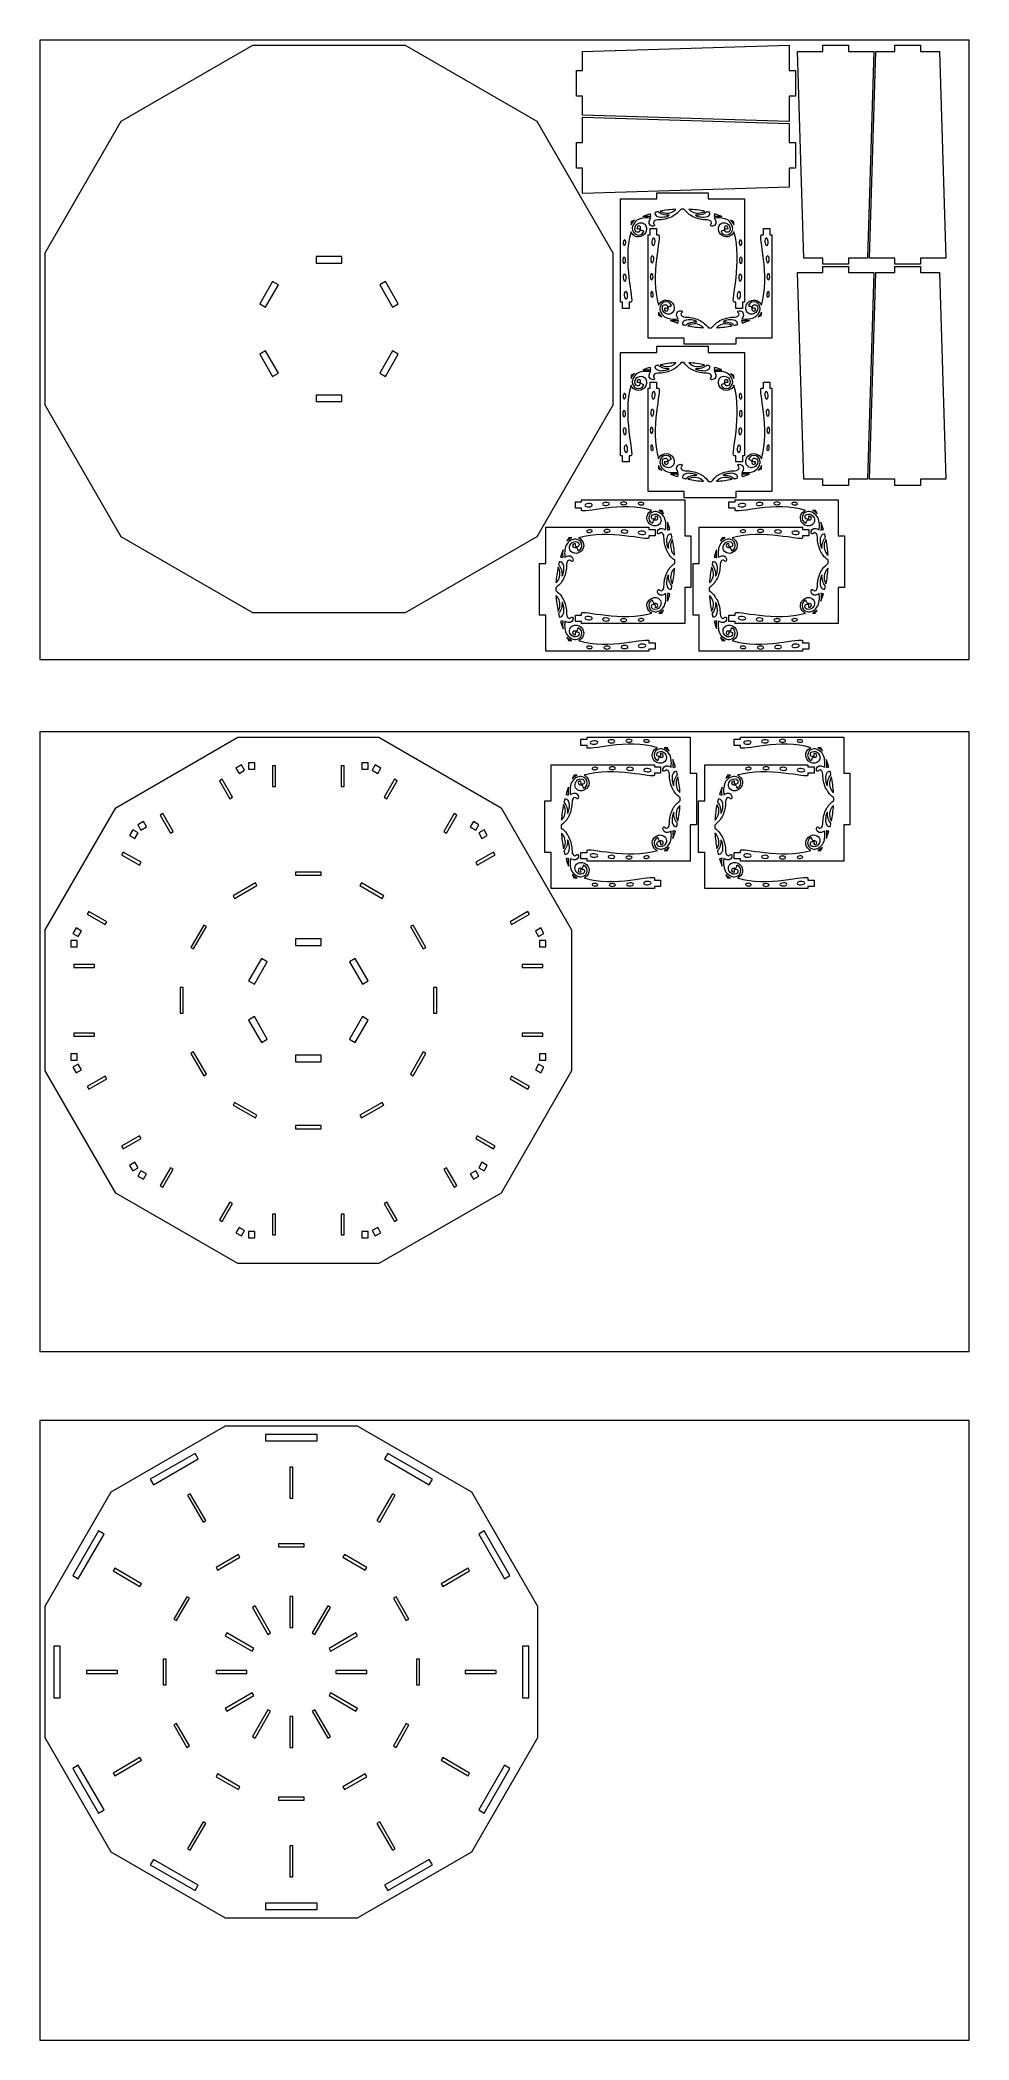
# Model space of a CAD drawing. Header units: millimetres. Extents: x -450 to 450, y -969 to 969.
import ezdxf

# ---------------------------------------------------------------- set-up
doc = ezdxf.new("R2010")
doc.units = ezdxf.units.MM
doc.header["$MEASUREMENT"] = 0
doc.layers.add('Camada 1', color=7, linetype='Continuous')

msp = doc.modelspace()

# ---------------------------------------------------------------- linework, layer by layer
at = {"layer": 'Camada 1', "color": 254, "lineweight": 20}
for points in [[(-450, 368.7521), (450, 368.7521), (450, 968.7521), (-450, 968.7521), (-450, 368.7521)], [(-450, -301.6081), (450, -301.6081), (450, 298.3919), (-450, 298.3919), (-450, -301.6081)], [(-450, -968.7522), (450, -968.7522), (450, -368.7522), (-450, -368.7522), (-450, -968.7522)]]:
    msp.add_lwpolyline(points, close=True, dxfattribs=at)
at = {"layer": 'Camada 1', "color": 230, "lineweight": 20}
for points, knots in [([(105, 615.0661), (105, 615.0661), (105, 762.4381), (105, 762.4381), (105, 762.4381), (105, 762.4381), (31.314, 890.0661), (31.314, 890.0661), (31.314, 890.0661), (31.314, 890.0661), (-96.314, 963.7521), (-96.314, 963.7521), (-96.314, 963.7521), (-96.314, 963.7521), (-243.686, 963.7521), (-243.686, 963.7521), (-243.686, 963.7521), (-243.686, 963.7521), (-371.314, 890.0661), (-371.314, 890.0661), (-371.314, 890.0661), (-371.314, 890.0661), (-445, 762.4381), (-445, 762.4381), (-445, 762.4381), (-445, 762.4381), (-445, 615.0661), (-445, 615.0661), (-445, 615.0661), (-445, 615.0661), (-371.314, 487.4381), (-371.314, 487.4381), (-371.314, 487.4381), (-371.314, 487.4381), (-243.686, 413.7521), (-243.686, 413.7521), (-243.686, 413.7521), (-243.686, 413.7521), (-96.314, 413.7521), (-96.314, 413.7521), (-96.314, 413.7521), (-96.314, 413.7521), (31.314, 487.4381), (31.314, 487.4381), (31.314, 487.4381), (31.314, 487.4381), (105, 615.0661), (105, 615.0661)], [0, 0, 0, 0, 0.076923077, 0.076923077, 0.076923077, 0.076923077, 0.153846154, 0.153846154, 0.153846154, 0.153846154, 0.230769231, 0.230769231, 0.230769231, 0.230769231, 0.307692308, 0.307692308, 0.307692308, 0.307692308, 0.384615385, 0.384615385, 0.384615385, 0.384615385, 0.461538462, 0.461538462, 0.461538462, 0.461538462, 0.538461538, 0.538461538, 0.538461538, 0.538461538, 0.615384615, 0.615384615, 0.615384615, 0.615384615, 0.692307692, 0.692307692, 0.692307692, 0.692307692, 0.769230769, 0.769230769, 0.769230769, 0.769230769, 0.846153846, 0.846153846, 0.846153846, 0.846153846, 1, 1, 1, 1]), ([(75.599, 895.9028), (75.599, 895.9028), (275.8734, 889.8513), (275.8734, 889.8513), (275.8734, 889.8513), (275.8734, 889.8513), (275.8734, 914.3017), (275.8734, 914.3017), (275.8734, 914.3017), (275.8734, 914.3017), (281.8734, 914.3017), (281.8734, 914.3017), (281.8734, 914.3017), (281.8734, 914.3017), (281.8734, 939.3017), (281.8734, 939.3017), (281.8734, 939.3017), (281.8734, 939.3017), (275.8734, 939.3017), (275.8734, 939.3017), (275.8734, 939.3017), (275.8734, 939.3017), (275.8734, 963.7521), (275.8734, 963.7521), (275.8734, 963.7521), (275.8734, 963.7521), (75.599, 957.7006), (75.599, 957.7006), (75.599, 957.7006), (75.599, 957.7006), (75.599, 939.3017), (75.599, 939.3017), (75.599, 939.3017), (75.599, 939.3017), (69.599, 939.3017), (69.599, 939.3017), (69.599, 939.3017), (69.599, 939.3017), (69.599, 914.3017), (69.599, 914.3017), (69.599, 914.3017), (69.599, 914.3017), (75.599, 914.3017), (75.599, 914.3017), (75.599, 914.3017), (75.599, 914.3017), (75.599, 895.9028), (75.599, 895.9028)], [0, 0, 0, 0, 0.076923077, 0.076923077, 0.076923077, 0.076923077, 0.153846154, 0.153846154, 0.153846154, 0.153846154, 0.230769231, 0.230769231, 0.230769231, 0.230769231, 0.307692308, 0.307692308, 0.307692308, 0.307692308, 0.384615385, 0.384615385, 0.384615385, 0.384615385, 0.461538462, 0.461538462, 0.461538462, 0.461538462, 0.538461538, 0.538461538, 0.538461538, 0.538461538, 0.615384615, 0.615384615, 0.615384615, 0.615384615, 0.692307692, 0.692307692, 0.692307692, 0.692307692, 0.769230769, 0.769230769, 0.769230769, 0.769230769, 0.846153846, 0.846153846, 0.846153846, 0.846153846, 1, 1, 1, 1]), ([(351.687, 757.4777), (351.687, 757.4777), (357.7385, 957.7521), (357.7385, 957.7521), (357.7385, 957.7521), (357.7385, 957.7521), (333.2881, 957.7521), (333.2881, 957.7521), (333.2881, 957.7521), (333.2881, 957.7521), (333.2881, 963.7521), (333.2881, 963.7521), (333.2881, 963.7521), (333.2881, 963.7521), (308.2881, 963.7521), (308.2881, 963.7521), (308.2881, 963.7521), (308.2881, 963.7521), (308.2881, 957.7521), (308.2881, 957.7521), (308.2881, 957.7521), (308.2881, 957.7521), (283.8377, 957.7521), (283.8377, 957.7521), (283.8377, 957.7521), (283.8377, 957.7521), (289.8892, 757.4777), (289.8892, 757.4777), (289.8892, 757.4777), (289.8892, 757.4777), (308.2881, 757.4777), (308.2881, 757.4777), (308.2881, 757.4777), (308.2881, 757.4777), (308.2881, 751.4777), (308.2881, 751.4777), (308.2881, 751.4777), (308.2881, 751.4777), (333.2881, 751.4777), (333.2881, 751.4777), (333.2881, 751.4777), (333.2881, 751.4777), (333.2881, 757.4777), (333.2881, 757.4777), (333.2881, 757.4777), (333.2881, 757.4777), (351.687, 757.4777), (351.687, 757.4777)], [0, 0, 0, 0, 0.076923077, 0.076923077, 0.076923077, 0.076923077, 0.153846154, 0.153846154, 0.153846154, 0.153846154, 0.230769231, 0.230769231, 0.230769231, 0.230769231, 0.307692308, 0.307692308, 0.307692308, 0.307692308, 0.384615385, 0.384615385, 0.384615385, 0.384615385, 0.461538462, 0.461538462, 0.461538462, 0.461538462, 0.538461538, 0.538461538, 0.538461538, 0.538461538, 0.615384615, 0.615384615, 0.615384615, 0.615384615, 0.692307692, 0.692307692, 0.692307692, 0.692307692, 0.769230769, 0.769230769, 0.769230769, 0.769230769, 0.846153846, 0.846153846, 0.846153846, 0.846153846, 1, 1, 1, 1]), ([(359.7385, 957.7521), (359.7385, 957.7521), (353.687, 757.4777), (353.687, 757.4777), (353.687, 757.4777), (353.687, 757.4777), (378.1374, 757.4777), (378.1374, 757.4777), (378.1374, 757.4777), (378.1374, 757.4777), (378.1374, 751.4777), (378.1374, 751.4777), (378.1374, 751.4777), (378.1374, 751.4777), (403.1374, 751.4777), (403.1374, 751.4777), (403.1374, 751.4777), (403.1374, 751.4777), (403.1374, 757.4777), (403.1374, 757.4777), (403.1374, 757.4777), (403.1374, 757.4777), (427.5878, 757.4777), (427.5878, 757.4777), (427.5878, 757.4777), (427.5878, 757.4777), (421.5363, 957.7521), (421.5363, 957.7521), (421.5363, 957.7521), (421.5363, 957.7521), (403.1374, 957.7521), (403.1374, 957.7521), (403.1374, 957.7521), (403.1374, 957.7521), (403.1374, 963.7521), (403.1374, 963.7521), (403.1374, 963.7521), (403.1374, 963.7521), (378.1374, 963.7521), (378.1374, 963.7521), (378.1374, 963.7521), (378.1374, 963.7521), (378.1374, 957.7521), (378.1374, 957.7521), (378.1374, 957.7521), (378.1374, 957.7521), (359.7385, 957.7521), (359.7385, 957.7521)], [0, 0, 0, 0, 0.076923077, 0.076923077, 0.076923077, 0.076923077, 0.153846154, 0.153846154, 0.153846154, 0.153846154, 0.230769231, 0.230769231, 0.230769231, 0.230769231, 0.307692308, 0.307692308, 0.307692308, 0.307692308, 0.384615385, 0.384615385, 0.384615385, 0.384615385, 0.461538462, 0.461538462, 0.461538462, 0.461538462, 0.538461538, 0.538461538, 0.538461538, 0.538461538, 0.615384615, 0.615384615, 0.615384615, 0.615384615, 0.692307692, 0.692307692, 0.692307692, 0.692307692, 0.769230769, 0.769230769, 0.769230769, 0.769230769, 0.846153846, 0.846153846, 0.846153846, 0.846153846, 1, 1, 1, 1]), ([(275.8734, 887.8513), (275.8734, 887.8513), (75.599, 893.9028), (75.599, 893.9028), (75.599, 893.9028), (75.599, 893.9028), (75.599, 869.4524), (75.599, 869.4524), (75.599, 869.4524), (75.599, 869.4524), (69.599, 869.4524), (69.599, 869.4524), (69.599, 869.4524), (69.599, 869.4524), (69.599, 844.4524), (69.599, 844.4524), (69.599, 844.4524), (69.599, 844.4524), (75.599, 844.4524), (75.599, 844.4524), (75.599, 844.4524), (75.599, 844.4524), (75.599, 820.002), (75.599, 820.002), (75.599, 820.002), (75.599, 820.002), (275.8734, 826.0535), (275.8734, 826.0535), (275.8734, 826.0535), (275.8734, 826.0535), (275.8734, 844.4524), (275.8734, 844.4524), (275.8734, 844.4524), (275.8734, 844.4524), (281.8734, 844.4524), (281.8734, 844.4524), (281.8734, 844.4524), (281.8734, 844.4524), (281.8734, 869.4524), (281.8734, 869.4524), (281.8734, 869.4524), (281.8734, 869.4524), (275.8734, 869.4524), (275.8734, 869.4524), (275.8734, 869.4524), (275.8734, 869.4524), (275.8734, 887.8513), (275.8734, 887.8513)], [0, 0, 0, 0, 0.076923077, 0.076923077, 0.076923077, 0.076923077, 0.153846154, 0.153846154, 0.153846154, 0.153846154, 0.230769231, 0.230769231, 0.230769231, 0.230769231, 0.307692308, 0.307692308, 0.307692308, 0.307692308, 0.384615385, 0.384615385, 0.384615385, 0.384615385, 0.461538462, 0.461538462, 0.461538462, 0.461538462, 0.538461538, 0.538461538, 0.538461538, 0.538461538, 0.615384615, 0.615384615, 0.615384615, 0.615384615, 0.692307692, 0.692307692, 0.692307692, 0.692307692, 0.769230769, 0.769230769, 0.769230769, 0.769230769, 0.846153846, 0.846153846, 0.846153846, 0.846153846, 1, 1, 1, 1]), ([(123.7906, 785.9185), (123.6754, 787.3463), (124.2548, 788.7839), (124.9235, 790.1256), (124.9235, 790.1256), (127.2536, 794.8037), (131.6517, 796.1596), (136.0119, 796.4241), (136.0119, 796.4241), (137.9555, 796.5417), (139.7284, 796.3335), (141.6184, 796.1852), (141.6184, 796.1852), (141.3363, 795.7534), (140.9615, 795.3552), (140.7707, 794.9725), (140.7707, 794.9725), (139.4097, 792.2404), (139.746, 789.2879), (142.9226, 788.4152), (142.9226, 788.4152), (143.6261, 788.2223), (145.124, 788.2), (145.428, 788.8887), (145.428, 788.8887), (145.8515, 789.8489), (144.0758, 790.8256), (144.1991, 791.7913), (144.1991, 791.7913), (144.2715, 792.3587), (144.9328, 793.242), (145.3132, 793.5835), (145.3132, 793.5835), (146.9264, 795.032), (149.9048, 794.4019), (152.1262, 794.6974), (152.1262, 794.6974), (156.2467, 795.2455), (160.6621, 796.4172), (164.1649, 798.7089), (164.1649, 798.7089), (164.6499, 799.026), (165.0826, 799.5913), (165.7891, 799.6233), (165.7891, 799.6233), (167.7163, 801.2742), (169.4719, 803.07), (171.0562, 805.0107), (171.0562, 805.0107), (171.511, 805.0165), (171.9657, 805.0193), (172.4205, 805.0191), (172.4205, 805.0191), (172.8753, 805.0193), (173.33, 805.0165), (173.7848, 805.0107), (173.7848, 805.0107), (175.3691, 803.07), (177.1247, 801.2742), (179.0519, 799.6233), (179.0519, 799.6233), (179.7584, 799.5913), (180.1911, 799.026), (180.6761, 798.7089), (180.6761, 798.7089), (184.1789, 796.4172), (188.5943, 795.2455), (192.7148, 794.6974), (192.7148, 794.6974), (194.9362, 794.4019), (197.9146, 795.032), (199.5278, 793.5835), (199.5278, 793.5835), (199.9082, 793.242), (200.5695, 792.3587), (200.6419, 791.7913), (200.6419, 791.7913), (200.7652, 790.8256), (198.9895, 789.8489), (199.413, 788.8887), (199.413, 788.8887), (199.717, 788.2), (201.2149, 788.2223), (201.9184, 788.4152), (201.9184, 788.4152), (205.095, 789.2879), (205.4313, 792.2404), (204.0703, 794.9725), (204.0703, 794.9725), (203.8795, 795.3552), (203.5047, 795.7534), (203.2226, 796.1852), (203.2226, 796.1852), (205.1126, 796.3335), (206.8855, 796.5417), (208.8291, 796.4241), (208.8291, 796.4241), (213.1893, 796.1596), (217.5874, 794.8037), (219.9175, 790.1256), (219.9175, 790.1256), (220.5862, 788.7839), (221.1656, 787.3463), (221.0504, 785.9185), (221.0504, 785.9185), (220.9065, 784.1365), (219.6526, 781.0188), (217.0245, 780.1792), (217.0245, 780.1792), (213.9575, 779.1984), (211.0076, 780.0909), (209.7619, 783.3453), (209.7619, 783.3453), (210.6489, 784.0978), (211.9638, 783.9149), (212.6531, 784.7663), (212.6531, 784.7663), (213.4584, 785.7611), (212.3944, 787.5745), (213.7765, 788.4021), (213.7765, 788.4021), (215.2899, 789.309), (216.6308, 787.9236), (216.5797, 786.0111), (216.5797, 786.0111), (215.4393, 785.4854), (215.0203, 786.4544), (213.98, 785.7693), (213.98, 785.7693), (213.0274, 785.1424), (213.7915, 783.1114), (214.4703, 782.6674), (214.4703, 782.6674), (214.9816, 782.3328), (216.4792, 782.3627), (217.4027, 783.0393), (217.4027, 783.0393), (218.9709, 784.1885), (218.9773, 787.2757), (217.5898, 789.2154), (217.5898, 789.2154), (215.9052, 791.5696), (211.7299, 792.9035), (208.959, 790.2966), (208.959, 790.2966), (207.281, 788.7186), (206.368, 785.4299), (207.9178, 782.4301), (207.9178, 782.4301), (210.8584, 776.7377), (218.2939, 776.6461), (221.4764, 781.572), (221.4764, 781.572), (221.7619, 782.0138), (221.9997, 782.4661), (222.1933, 782.9257), (222.1933, 782.9257), (231.1505, 754.1695), (218.8067, 715.4651), (222.1933, 714.7545), (222.1933, 714.7545), (222.1933, 714.7545), (224.1933, 714.7545), (224.1933, 714.7545), (224.1933, 714.7545), (224.1933, 714.7545), (224.1933, 708.7545), (224.1933, 708.7545), (224.1933, 708.7545), (224.1933, 708.7545), (230.4205, 708.7545), (230.4205, 708.7545), (230.4205, 708.7545), (230.4205, 708.7545), (230.4205, 714.7545), (230.4205, 714.7545), (230.4205, 714.7545), (230.4205, 714.7545), (232.4205, 714.7545), (232.4205, 714.7545), (232.4205, 714.7545), (232.4205, 714.7545), (232.4205, 814.7545), (232.4205, 814.7545), (232.4205, 814.7545), (232.4205, 814.7545), (197.4205, 814.7545), (197.4205, 814.7545), (197.4205, 814.7545), (197.4205, 814.7545), (197.4205, 820.7545), (197.4205, 820.7545), (197.4205, 820.7545), (197.4205, 820.7545), (147.4205, 820.7545), (147.4205, 820.7545), (147.4205, 820.7545), (147.4205, 820.7545), (147.4205, 814.7545), (147.4205, 814.7545), (147.4205, 814.7545), (147.4205, 814.7545), (112.4205, 814.7545), (112.4205, 814.7545), (112.4205, 814.7545), (112.4205, 814.7545), (112.4205, 714.7545), (112.4205, 714.7545), (112.4205, 714.7545), (112.4205, 714.7545), (114.4205, 714.7545), (114.4205, 714.7545), (114.4205, 714.7545), (114.4205, 714.7545), (114.4205, 708.7545), (114.4205, 708.7545), (114.4205, 708.7545), (114.4205, 708.7545), (120.6477, 708.7545), (120.6477, 708.7545), (120.6477, 708.7545), (120.6477, 708.7545), (120.6477, 714.7545), (120.6477, 714.7545), (120.6477, 714.7545), (120.6477, 714.7545), (122.6477, 714.7545), (122.6477, 714.7545), (122.6477, 714.7545), (126.0343, 715.4651), (113.6905, 754.1695), (122.6477, 782.9257), (122.6477, 782.9257), (122.8413, 782.4661), (123.0791, 782.0138), (123.3646, 781.572), (123.3646, 781.572), (126.5471, 776.6461), (133.9826, 776.7377), (136.9232, 782.4301), (136.9232, 782.4301), (138.473, 785.4299), (137.56, 788.7186), (135.882, 790.2966), (135.882, 790.2966), (133.1111, 792.9035), (128.9358, 791.5696), (127.2512, 789.2154), (127.2512, 789.2154), (125.8637, 787.2757), (125.8701, 784.1885), (127.4383, 783.0393), (127.4383, 783.0393), (128.3618, 782.3627), (129.8594, 782.3328), (130.3707, 782.6674), (130.3707, 782.6674), (131.0495, 783.1114), (131.8136, 785.1424), (130.861, 785.7693), (130.861, 785.7693), (129.8207, 786.4544), (129.4017, 785.4854), (128.2613, 786.0111), (128.2613, 786.0111), (128.2102, 787.9236), (129.5511, 789.309), (131.0645, 788.4021), (131.0645, 788.4021), (132.4466, 787.5745), (131.3826, 785.7611), (132.1879, 784.7663), (132.1879, 784.7663), (132.8772, 783.9149), (134.1921, 784.0978), (135.0791, 783.3453), (135.0791, 783.3453), (133.8334, 780.0909), (130.8835, 779.1984), (127.8165, 780.1792), (127.8165, 780.1792), (125.1884, 781.0188), (123.9345, 784.1365), (123.7906, 785.9185)], [0, 0, 0, 0, 0.013888889, 0.013888889, 0.013888889, 0.013888889, 0.027777778, 0.027777778, 0.027777778, 0.027777778, 0.041666667, 0.041666667, 0.041666667, 0.041666667, 0.055555556, 0.055555556, 0.055555556, 0.055555556, 0.069444444, 0.069444444, 0.069444444, 0.069444444, 0.083333333, 0.083333333, 0.083333333, 0.083333333, 0.097222222, 0.097222222, 0.097222222, 0.097222222, 0.111111111, 0.111111111, 0.111111111, 0.111111111, 0.125, 0.125, 0.125, 0.125, 0.138888889, 0.138888889, 0.138888889, 0.138888889, 0.152777778, 0.152777778, 0.152777778, 0.152777778, 0.166666667, 0.166666667, 0.166666667, 0.166666667, 0.180555556, 0.180555556, 0.180555556, 0.180555556, 0.194444444, 0.194444444, 0.194444444, 0.194444444, 0.208333333, 0.208333333, 0.208333333, 0.208333333, 0.222222222, 0.222222222, 0.222222222, 0.222222222, 0.236111111, 0.236111111, 0.236111111, 0.236111111, 0.25, 0.25, 0.25, 0.25, 0.263888889, 0.263888889, 0.263888889, 0.263888889, 0.277777778, 0.277777778, 0.277777778, 0.277777778, 0.291666667, 0.291666667, 0.291666667, 0.291666667, 0.305555556, 0.305555556, 0.305555556, 0.305555556, 0.319444444, 0.319444444, 0.319444444, 0.319444444, 0.333333333, 0.333333333, 0.333333333, 0.333333333, 0.347222222, 0.347222222, 0.347222222, 0.347222222, 0.361111111, 0.361111111, 0.361111111, 0.361111111, 0.375, 0.375, 0.375, 0.375, 0.388888889, 0.388888889, 0.388888889, 0.388888889, 0.402777778, 0.402777778, 0.402777778, 0.402777778, 0.416666667, 0.416666667, 0.416666667, 0.416666667, 0.430555556, 0.430555556, 0.430555556, 0.430555556, 0.444444444, 0.444444444, 0.444444444, 0.444444444, 0.458333333, 0.458333333, 0.458333333, 0.458333333, 0.472222222, 0.472222222, 0.472222222, 0.472222222, 0.486111111, 0.486111111, 0.486111111, 0.486111111, 0.5, 0.5, 0.5, 0.5, 0.513888889, 0.513888889, 0.513888889, 0.513888889, 0.527777778, 0.527777778, 0.527777778, 0.527777778, 0.541666667, 0.541666667, 0.541666667, 0.541666667, 0.555555556, 0.555555556, 0.555555556, 0.555555556, 0.569444444, 0.569444444, 0.569444444, 0.569444444, 0.583333333, 0.583333333, 0.583333333, 0.583333333, 0.597222222, 0.597222222, 0.597222222, 0.597222222, 0.611111111, 0.611111111, 0.611111111, 0.611111111, 0.625, 0.625, 0.625, 0.625, 0.638888889, 0.638888889, 0.638888889, 0.638888889, 0.652777778, 0.652777778, 0.652777778, 0.652777778, 0.666666667, 0.666666667, 0.666666667, 0.666666667, 0.680555556, 0.680555556, 0.680555556, 0.680555556, 0.694444444, 0.694444444, 0.694444444, 0.694444444, 0.708333333, 0.708333333, 0.708333333, 0.708333333, 0.722222222, 0.722222222, 0.722222222, 0.722222222, 0.736111111, 0.736111111, 0.736111111, 0.736111111, 0.75, 0.75, 0.75, 0.75, 0.763888889, 0.763888889, 0.763888889, 0.763888889, 0.777777778, 0.777777778, 0.777777778, 0.777777778, 0.791666667, 0.791666667, 0.791666667, 0.791666667, 0.805555556, 0.805555556, 0.805555556, 0.805555556, 0.819444444, 0.819444444, 0.819444444, 0.819444444, 0.833333333, 0.833333333, 0.833333333, 0.833333333, 0.847222222, 0.847222222, 0.847222222, 0.847222222, 0.861111111, 0.861111111, 0.861111111, 0.861111111, 0.875, 0.875, 0.875, 0.875, 0.888888889, 0.888888889, 0.888888889, 0.888888889, 0.902777778, 0.902777778, 0.902777778, 0.902777778, 0.916666667, 0.916666667, 0.916666667, 0.916666667, 0.930555556, 0.930555556, 0.930555556, 0.930555556, 0.944444444, 0.944444444, 0.944444444, 0.944444444, 0.958333333, 0.958333333, 0.958333333, 0.958333333, 0.972222222, 0.972222222, 0.972222222, 0.972222222, 1, 1, 1, 1]), ([(134.1731, 797.8804), (136.5251, 798.7899), (138.9016, 799.6132), (141.2982, 800.3489), (141.2982, 800.3489), (141.2896, 799.8419), (141.3945, 799.3435), (141.4838, 798.859), (141.4838, 798.859), (141.5437, 798.5348), (141.6702, 798.1839), (141.7781, 797.8587), (141.7781, 797.8587), (139.9214, 798.0603), (137.5466, 798.1462), (135.7681, 798.0362), (135.7681, 798.0362), (135.22, 798.0022), (134.6892, 797.9502), (134.1731, 797.8804)], [0, 0, 0, 0, 0.166666667, 0.166666667, 0.166666667, 0.166666667, 0.333333333, 0.333333333, 0.333333333, 0.333333333, 0.5, 0.5, 0.5, 0.5, 0.666666667, 0.666666667, 0.666666667, 0.666666667, 1, 1, 1, 1]), ([(148.1805, 797.7902), (146.4081, 798.55), (145.3802, 799.785), (145.8334, 801.6324), (145.8334, 801.6324), (146.8172, 801.8871), (147.8036, 802.1285), (148.7927, 802.3545), (148.7927, 802.3545), (151.5592, 799.9969), (155.5204, 798.6062), (159.6637, 799.0154), (159.6637, 799.0154), (158.8141, 797.8719), (156.5413, 797.5371), (154.4306, 797.2838), (154.4306, 797.2838), (152.3286, 797.0316), (150.1986, 796.9256), (148.1805, 797.7902)], [0, 0, 0, 0, 0.166666667, 0.166666667, 0.166666667, 0.166666667, 0.333333333, 0.333333333, 0.333333333, 0.333333333, 0.5, 0.5, 0.5, 0.5, 0.666666667, 0.666666667, 0.666666667, 0.666666667, 1, 1, 1, 1]), ([(150.9432, 802.8211), (155.9559, 803.8576), (161.0257, 804.5298), (166.1129, 804.8327), (166.1129, 804.8327), (165.5395, 804.2022), (164.9806, 803.6866), (164.4999, 803.3246), (164.4999, 803.3246), (161.6499, 801.1778), (156.393, 799.7924), (151.4512, 802.5172), (151.4512, 802.5172), (151.2785, 802.6125), (151.1091, 802.7141), (150.9432, 802.8211)], [0, 0, 0, 0, 0.2, 0.2, 0.2, 0.2, 0.4, 0.4, 0.4, 0.4, 0.6, 0.6, 0.6, 0.6, 1, 1, 1, 1]), ([(193.3898, 802.5172), (188.448, 799.7924), (183.1911, 801.1778), (180.3411, 803.3246), (180.3411, 803.3246), (179.8604, 803.6866), (179.3015, 804.2022), (178.7281, 804.8327), (178.7281, 804.8327), (183.8153, 804.5298), (188.8851, 803.8576), (193.8978, 802.8211), (193.8978, 802.8211), (193.7319, 802.7141), (193.5625, 802.6125), (193.3898, 802.5172)], [0, 0, 0, 0, 0.2, 0.2, 0.2, 0.2, 0.4, 0.4, 0.4, 0.4, 0.6, 0.6, 0.6, 0.6, 1, 1, 1, 1]), ([(190.4104, 797.2838), (188.2997, 797.5371), (186.0269, 797.8719), (185.1773, 799.0154), (185.1773, 799.0154), (189.3206, 798.6062), (193.2818, 799.9969), (196.0483, 802.3545), (196.0483, 802.3545), (197.0374, 802.1285), (198.0238, 801.8871), (199.0076, 801.6324), (199.0076, 801.6324), (199.4608, 799.785), (198.4329, 798.55), (196.6605, 797.7902), (196.6605, 797.7902), (194.6424, 796.9256), (192.5124, 797.0316), (190.4104, 797.2838)], [0, 0, 0, 0, 0.166666667, 0.166666667, 0.166666667, 0.166666667, 0.333333333, 0.333333333, 0.333333333, 0.333333333, 0.5, 0.5, 0.5, 0.5, 0.666666667, 0.666666667, 0.666666667, 0.666666667, 1, 1, 1, 1]), ([(203.3572, 798.859), (203.4465, 799.3435), (203.5514, 799.8419), (203.5428, 800.3489), (203.5428, 800.3489), (205.9394, 799.6132), (208.3159, 798.7899), (210.6679, 797.8804), (210.6679, 797.8804), (210.1518, 797.9502), (209.621, 798.0022), (209.0729, 798.0362), (209.0729, 798.0362), (207.2944, 798.1462), (204.9196, 798.0603), (203.0629, 797.8587), (203.0629, 797.8587), (203.1708, 798.1839), (203.2973, 798.5348), (203.3572, 798.859)], [0, 0, 0, 0, 0.166666667, 0.166666667, 0.166666667, 0.166666667, 0.333333333, 0.333333333, 0.333333333, 0.333333333, 0.5, 0.5, 0.5, 0.5, 0.666666667, 0.666666667, 0.666666667, 0.666666667, 1, 1, 1, 1]), ([(116.4451, 775.0925), (117.1138, 775.025), (117.5343, 773.7652), (117.3842, 772.2786), (117.3842, 772.2786), (117.2342, 770.792), (116.5704, 769.6417), (115.9017, 769.7092), (115.9017, 769.7092), (115.233, 769.7767), (114.8125, 771.0365), (114.9626, 772.523), (114.9626, 772.523), (115.1126, 774.0097), (115.7764, 775.16), (116.4451, 775.0925)], [0, 0, 0, 0, 0.2, 0.2, 0.2, 0.2, 0.4, 0.4, 0.4, 0.4, 0.6, 0.6, 0.6, 0.6, 1, 1, 1, 1]), ([(122.8329, 792.7099), (123.841, 793.2432), (124.8561, 793.7577), (125.8767, 794.2563), (125.8767, 794.2563), (124.4237, 792.9352), (123.3041, 791.3339), (122.6477, 789.6213), (122.6477, 789.6213), (122.6477, 789.6213), (122.6477, 792.6117), (122.6477, 792.6117), (122.6477, 792.6117), (122.6477, 792.6117), (122.8329, 792.7099), (122.8329, 792.7099)], [0, 0, 0, 0, 0.2, 0.2, 0.2, 0.2, 0.4, 0.4, 0.4, 0.4, 0.6, 0.6, 0.6, 0.6, 1, 1, 1, 1]), ([(247.7203, 708.8772), (247.8355, 707.4494), (247.2561, 706.0118), (246.5874, 704.6701), (246.5874, 704.6701), (244.2573, 699.992), (239.8592, 698.6361), (235.499, 698.3716), (235.499, 698.3716), (233.5554, 698.254), (231.7825, 698.4622), (229.8925, 698.6105), (229.8925, 698.6105), (230.1746, 699.0423), (230.5494, 699.4405), (230.7402, 699.8232), (230.7402, 699.8232), (232.1012, 702.5553), (231.7649, 705.5078), (228.5883, 706.3805), (228.5883, 706.3805), (227.8848, 706.5734), (226.3869, 706.5957), (226.0829, 705.907), (226.0829, 705.907), (225.6594, 704.9468), (227.4351, 703.9701), (227.3118, 703.0044), (227.3118, 703.0044), (227.2394, 702.437), (226.5781, 701.5537), (226.1977, 701.2122), (226.1977, 701.2122), (224.5845, 699.7637), (221.6061, 700.3938), (219.3847, 700.0983), (219.3847, 700.0983), (215.2642, 699.5502), (210.8488, 698.3785), (207.346, 696.0868), (207.346, 696.0868), (206.861, 695.7697), (206.4283, 695.2044), (205.7218, 695.1724), (205.7218, 695.1724), (203.7946, 693.5215), (202.039, 691.7257), (200.4547, 689.785), (200.4547, 689.785), (199.9999, 689.7792), (199.5452, 689.7764), (199.0904, 689.7766), (199.0904, 689.7766), (198.6356, 689.7764), (198.1809, 689.7792), (197.7261, 689.785), (197.7261, 689.785), (196.1418, 691.7257), (194.3862, 693.5215), (192.459, 695.1724), (192.459, 695.1724), (191.7525, 695.2044), (191.3198, 695.7697), (190.8348, 696.0868), (190.8348, 696.0868), (187.332, 698.3785), (182.9166, 699.5502), (178.7961, 700.0983), (178.7961, 700.0983), (176.5747, 700.3938), (173.5963, 699.7637), (171.9831, 701.2122), (171.9831, 701.2122), (171.6027, 701.5537), (170.9414, 702.437), (170.869, 703.0044), (170.869, 703.0044), (170.7457, 703.9701), (172.5214, 704.9468), (172.0979, 705.907), (172.0979, 705.907), (171.7939, 706.5957), (170.296, 706.5734), (169.5925, 706.3805), (169.5925, 706.3805), (166.4159, 705.5078), (166.0796, 702.5553), (167.4406, 699.8232), (167.4406, 699.8232), (167.6314, 699.4405), (168.0062, 699.0423), (168.2883, 698.6105), (168.2883, 698.6105), (166.3983, 698.4622), (164.6254, 698.254), (162.6818, 698.3716), (162.6818, 698.3716), (158.3216, 698.6361), (153.9235, 699.992), (151.5934, 704.6701), (151.5934, 704.6701), (150.9247, 706.0118), (150.3453, 707.4494), (150.4605, 708.8772), (150.4605, 708.8772), (150.6044, 710.6592), (151.8583, 713.7769), (154.4864, 714.6165), (154.4864, 714.6165), (157.5534, 715.5973), (160.5033, 714.7048), (161.749, 711.4504), (161.749, 711.4504), (160.862, 710.6979), (159.5471, 710.8808), (158.8578, 710.0294), (158.8578, 710.0294), (158.0525, 709.0346), (159.1165, 707.2212), (157.7344, 706.3936), (157.7344, 706.3936), (156.221, 705.4867), (154.8801, 706.8721), (154.9312, 708.7846), (154.9312, 708.7846), (156.0716, 709.3103), (156.4906, 708.3413), (157.5309, 709.0264), (157.5309, 709.0264), (158.4835, 709.6533), (157.7194, 711.6843), (157.0406, 712.1283), (157.0406, 712.1283), (156.5293, 712.4629), (155.0317, 712.433), (154.1082, 711.7564), (154.1082, 711.7564), (152.54, 710.6072), (152.5336, 707.52), (153.9211, 705.5803), (153.9211, 705.5803), (155.6057, 703.2261), (159.781, 701.8922), (162.5519, 704.4991), (162.5519, 704.4991), (164.2299, 706.0771), (165.1429, 709.3658), (163.5931, 712.3656), (163.5931, 712.3656), (160.6525, 718.058), (153.217, 718.1496), (150.0345, 713.2237), (150.0345, 713.2237), (149.749, 712.7819), (149.5112, 712.3296), (149.3176, 711.87), (149.3176, 711.87), (140.3604, 740.6262), (152.7042, 779.3306), (149.3176, 780.0412), (149.3176, 780.0412), (149.3176, 780.0412), (147.3176, 780.0412), (147.3176, 780.0412), (147.3176, 780.0412), (147.3176, 780.0412), (147.3176, 786.0412), (147.3176, 786.0412), (147.3176, 786.0412), (147.3176, 786.0412), (141.0904, 786.0412), (141.0904, 786.0412), (141.0904, 786.0412), (141.0904, 786.0412), (141.0904, 780.0412), (141.0904, 780.0412), (141.0904, 780.0412), (141.0904, 780.0412), (139.0904, 780.0412), (139.0904, 780.0412), (139.0904, 780.0412), (139.0904, 780.0412), (139.0904, 680.0412), (139.0904, 680.0412), (139.0904, 680.0412), (139.0904, 680.0412), (174.0904, 680.0412), (174.0904, 680.0412), (174.0904, 680.0412), (174.0904, 680.0412), (174.0904, 674.0412), (174.0904, 674.0412), (174.0904, 674.0412), (174.0904, 674.0412), (224.0904, 674.0412), (224.0904, 674.0412), (224.0904, 674.0412), (224.0904, 674.0412), (224.0904, 680.0412), (224.0904, 680.0412), (224.0904, 680.0412), (224.0904, 680.0412), (259.0904, 680.0412), (259.0904, 680.0412), (259.0904, 680.0412), (259.0904, 680.0412), (259.0904, 780.0412), (259.0904, 780.0412), (259.0904, 780.0412), (259.0904, 780.0412), (257.0904, 780.0412), (257.0904, 780.0412), (257.0904, 780.0412), (257.0904, 780.0412), (257.0904, 786.0412), (257.0904, 786.0412), (257.0904, 786.0412), (257.0904, 786.0412), (250.8632, 786.0412), (250.8632, 786.0412), (250.8632, 786.0412), (250.8632, 786.0412), (250.8632, 780.0412), (250.8632, 780.0412), (250.8632, 780.0412), (250.8632, 780.0412), (248.8632, 780.0412), (248.8632, 780.0412), (248.8632, 780.0412), (245.4766, 779.3306), (257.8204, 740.6262), (248.8632, 711.87), (248.8632, 711.87), (248.6696, 712.3296), (248.4318, 712.7819), (248.1463, 713.2237), (248.1463, 713.2237), (244.9638, 718.1496), (237.5283, 718.058), (234.5877, 712.3656), (234.5877, 712.3656), (233.0379, 709.3658), (233.9509, 706.0771), (235.6289, 704.4991), (235.6289, 704.4991), (238.3998, 701.8922), (242.5751, 703.2261), (244.2597, 705.5803), (244.2597, 705.5803), (245.6472, 707.52), (245.6408, 710.6072), (244.0726, 711.7564), (244.0726, 711.7564), (243.1491, 712.433), (241.6515, 712.4629), (241.1402, 712.1283), (241.1402, 712.1283), (240.4614, 711.6843), (239.6973, 709.6533), (240.6499, 709.0264), (240.6499, 709.0264), (241.6902, 708.3413), (242.1092, 709.3103), (243.2496, 708.7846), (243.2496, 708.7846), (243.3007, 706.8721), (241.9598, 705.4867), (240.4464, 706.3936), (240.4464, 706.3936), (239.0643, 707.2212), (240.1283, 709.0346), (239.323, 710.0294), (239.323, 710.0294), (238.6337, 710.8808), (237.3188, 710.6979), (236.4318, 711.4504), (236.4318, 711.4504), (237.6775, 714.7048), (240.6274, 715.5973), (243.6944, 714.6165), (243.6944, 714.6165), (246.3225, 713.7769), (247.5764, 710.6592), (247.7203, 708.8772)], [0, 0, 0, 0, 0.013888889, 0.013888889, 0.013888889, 0.013888889, 0.027777778, 0.027777778, 0.027777778, 0.027777778, 0.041666667, 0.041666667, 0.041666667, 0.041666667, 0.055555556, 0.055555556, 0.055555556, 0.055555556, 0.069444444, 0.069444444, 0.069444444, 0.069444444, 0.083333333, 0.083333333, 0.083333333, 0.083333333, 0.097222222, 0.097222222, 0.097222222, 0.097222222, 0.111111111, 0.111111111, 0.111111111, 0.111111111, 0.125, 0.125, 0.125, 0.125, 0.138888889, 0.138888889, 0.138888889, 0.138888889, 0.152777778, 0.152777778, 0.152777778, 0.152777778, 0.166666667, 0.166666667, 0.166666667, 0.166666667, 0.180555556, 0.180555556, 0.180555556, 0.180555556, 0.194444444, 0.194444444, 0.194444444, 0.194444444, 0.208333333, 0.208333333, 0.208333333, 0.208333333, 0.222222222, 0.222222222, 0.222222222, 0.222222222, 0.236111111, 0.236111111, 0.236111111, 0.236111111, 0.25, 0.25, 0.25, 0.25, 0.263888889, 0.263888889, 0.263888889, 0.263888889, 0.277777778, 0.277777778, 0.277777778, 0.277777778, 0.291666667, 0.291666667, 0.291666667, 0.291666667, 0.305555556, 0.305555556, 0.305555556, 0.305555556, 0.319444444, 0.319444444, 0.319444444, 0.319444444, 0.333333333, 0.333333333, 0.333333333, 0.333333333, 0.347222222, 0.347222222, 0.347222222, 0.347222222, 0.361111111, 0.361111111, 0.361111111, 0.361111111, 0.375, 0.375, 0.375, 0.375, 0.388888889, 0.388888889, 0.388888889, 0.388888889, 0.402777778, 0.402777778, 0.402777778, 0.402777778, 0.416666667, 0.416666667, 0.416666667, 0.416666667, 0.430555556, 0.430555556, 0.430555556, 0.430555556, 0.444444444, 0.444444444, 0.444444444, 0.444444444, 0.458333333, 0.458333333, 0.458333333, 0.458333333, 0.472222222, 0.472222222, 0.472222222, 0.472222222, 0.486111111, 0.486111111, 0.486111111, 0.486111111, 0.5, 0.5, 0.5, 0.5, 0.513888889, 0.513888889, 0.513888889, 0.513888889, 0.527777778, 0.527777778, 0.527777778, 0.527777778, 0.541666667, 0.541666667, 0.541666667, 0.541666667, 0.555555556, 0.555555556, 0.555555556, 0.555555556, 0.569444444, 0.569444444, 0.569444444, 0.569444444, 0.583333333, 0.583333333, 0.583333333, 0.583333333, 0.597222222, 0.597222222, 0.597222222, 0.597222222, 0.611111111, 0.611111111, 0.611111111, 0.611111111, 0.625, 0.625, 0.625, 0.625, 0.638888889, 0.638888889, 0.638888889, 0.638888889, 0.652777778, 0.652777778, 0.652777778, 0.652777778, 0.666666667, 0.666666667, 0.666666667, 0.666666667, 0.680555556, 0.680555556, 0.680555556, 0.680555556, 0.694444444, 0.694444444, 0.694444444, 0.694444444, 0.708333333, 0.708333333, 0.708333333, 0.708333333, 0.722222222, 0.722222222, 0.722222222, 0.722222222, 0.736111111, 0.736111111, 0.736111111, 0.736111111, 0.75, 0.75, 0.75, 0.75, 0.763888889, 0.763888889, 0.763888889, 0.763888889, 0.777777778, 0.777777778, 0.777777778, 0.777777778, 0.791666667, 0.791666667, 0.791666667, 0.791666667, 0.805555556, 0.805555556, 0.805555556, 0.805555556, 0.819444444, 0.819444444, 0.819444444, 0.819444444, 0.833333333, 0.833333333, 0.833333333, 0.833333333, 0.847222222, 0.847222222, 0.847222222, 0.847222222, 0.861111111, 0.861111111, 0.861111111, 0.861111111, 0.875, 0.875, 0.875, 0.875, 0.888888889, 0.888888889, 0.888888889, 0.888888889, 0.902777778, 0.902777778, 0.902777778, 0.902777778, 0.916666667, 0.916666667, 0.916666667, 0.916666667, 0.930555556, 0.930555556, 0.930555556, 0.930555556, 0.944444444, 0.944444444, 0.944444444, 0.944444444, 0.958333333, 0.958333333, 0.958333333, 0.958333333, 0.972222222, 0.972222222, 0.972222222, 0.972222222, 1, 1, 1, 1]), ([(145.9905, 773.1751), (145.8377, 771.1756), (144.9847, 769.6105), (144.0853, 769.6792), (144.0853, 769.6792), (143.1859, 769.7479), (142.5806, 771.4245), (142.7333, 773.424), (142.7333, 773.424), (142.8861, 775.4234), (143.7392, 776.9886), (144.6386, 776.9199), (144.6386, 776.9199), (145.538, 776.8511), (146.1433, 775.1745), (145.9905, 773.1751)], [0, 0, 0, 0, 0.2, 0.2, 0.2, 0.2, 0.4, 0.4, 0.4, 0.4, 0.6, 0.6, 0.6, 0.6, 1, 1, 1, 1]), ([(222.1933, 789.6213), (221.5369, 791.3339), (220.4173, 792.9352), (218.9643, 794.2563), (218.9643, 794.2563), (219.9849, 793.7577), (221, 793.2432), (222.0081, 792.7099), (222.0081, 792.7099), (222.0081, 792.7099), (222.1933, 792.6117), (222.1933, 792.6117), (222.1933, 792.6117), (222.1933, 792.6117), (222.1933, 789.6213), (222.1933, 789.6213)], [0, 0, 0, 0, 0.2, 0.2, 0.2, 0.2, 0.4, 0.4, 0.4, 0.4, 0.6, 0.6, 0.6, 0.6, 1, 1, 1, 1]), ([(227.4572, 772.2786), (227.3071, 773.7652), (227.7276, 775.025), (228.3963, 775.0925), (228.3963, 775.0925), (229.065, 775.16), (229.7288, 774.0096), (229.8788, 772.5231), (229.8788, 772.5231), (230.0289, 771.0365), (229.6084, 769.7766), (228.9397, 769.7091), (228.9397, 769.7091), (228.271, 769.6416), (227.6072, 770.792), (227.4572, 772.2786)], [0, 0, 0, 0, 0.2, 0.2, 0.2, 0.2, 0.4, 0.4, 0.4, 0.4, 0.6, 0.6, 0.6, 0.6, 1, 1, 1, 1]), ([(254.0951, 769.6792), (253.1957, 769.6104), (252.3426, 771.1757), (252.1898, 773.1751), (252.1898, 773.1751), (252.0371, 775.1745), (252.6424, 776.8511), (253.5419, 776.9199), (253.5419, 776.9199), (254.4412, 776.9886), (255.2943, 775.4234), (255.4471, 773.4239), (255.4471, 773.4239), (255.5998, 771.4246), (254.9945, 769.7479), (254.0951, 769.6792)], [0, 0, 0, 0, 0.2, 0.2, 0.2, 0.2, 0.4, 0.4, 0.4, 0.4, 0.6, 0.6, 0.6, 0.6, 1, 1, 1, 1]), ([(-157.5, 759.0579), (-157.5, 759.0579), (-157.5, 752.6661), (-157.5, 752.6661), (-157.5, 752.6661), (-157.5, 752.6661), (-182.5, 752.6661), (-182.5, 752.6661), (-182.5, 752.6661), (-182.5, 752.6661), (-182.5, 759.0579), (-182.5, 759.0579), (-182.5, 759.0579), (-182.5, 759.0579), (-157.5, 759.0579), (-157.5, 759.0579)], [0, 0, 0, 0, 0.2, 0.2, 0.2, 0.2, 0.4, 0.4, 0.4, 0.4, 0.6, 0.6, 0.6, 0.6, 1, 1, 1, 1]), ([(115.8825, 758.4465), (116.6312, 758.4465), (117.2383, 757.0971), (117.2383, 755.4327), (117.2383, 755.4327), (117.2383, 753.7681), (116.6312, 752.4187), (115.8825, 752.4187), (115.8825, 752.4187), (115.1337, 752.4187), (114.5267, 753.7681), (114.5267, 755.4327), (114.5267, 755.4327), (114.5267, 757.0971), (115.1337, 758.4465), (115.8825, 758.4465)], [0, 0, 0, 0, 0.2, 0.2, 0.2, 0.2, 0.4, 0.4, 0.4, 0.4, 0.6, 0.6, 0.6, 0.6, 1, 1, 1, 1]), ([(144.6138, 756.2707), (144.5394, 754.4374), (143.8106, 752.9782), (142.9858, 753.0117), (142.9858, 753.0117), (142.1611, 753.0451), (141.5528, 754.5585), (141.6271, 756.3919), (141.6271, 756.3919), (141.7015, 758.2252), (142.4304, 759.6844), (143.2551, 759.651), (143.2551, 759.651), (144.0798, 759.6175), (144.6881, 758.1041), (144.6138, 756.2707)], [0, 0, 0, 0, 0.2, 0.2, 0.2, 0.2, 0.4, 0.4, 0.4, 0.4, 0.6, 0.6, 0.6, 0.6, 1, 1, 1, 1]), ([(227.6031, 755.4326), (227.6031, 757.0971), (228.2102, 758.4465), (228.9589, 758.4465), (228.9589, 758.4465), (229.7077, 758.4465), (230.3147, 757.0971), (230.3147, 755.4326), (230.3147, 755.4326), (230.3147, 753.7681), (229.7077, 752.4187), (228.9589, 752.4187), (228.9589, 752.4187), (228.2102, 752.4187), (227.6031, 753.7681), (227.6031, 755.4326)], [0, 0, 0, 0, 0.2, 0.2, 0.2, 0.2, 0.4, 0.4, 0.4, 0.4, 0.6, 0.6, 0.6, 0.6, 1, 1, 1, 1]), ([(255.1945, 753.0116), (254.3699, 752.9782), (253.641, 754.4374), (253.5666, 756.2707), (253.5666, 756.2707), (253.4923, 758.1041), (254.1007, 759.6175), (254.9253, 759.651), (254.9253, 759.651), (255.75, 759.6844), (256.4789, 758.2252), (256.5533, 756.3919), (256.5533, 756.3919), (256.6276, 754.5585), (256.0192, 753.0451), (255.1945, 753.0116)], [0, 0, 0, 0, 0.2, 0.2, 0.2, 0.2, 0.4, 0.4, 0.4, 0.4, 0.6, 0.6, 0.6, 0.6, 1, 1, 1, 1]), ([(116.3164, 741.7841), (117.141, 741.8175), (117.8699, 740.3583), (117.9443, 738.525), (117.9443, 738.525), (118.0186, 736.6916), (117.4102, 735.1782), (116.5856, 735.1447), (116.5856, 735.1447), (115.7609, 735.1113), (115.032, 736.5705), (114.9576, 738.4038), (114.9576, 738.4038), (114.8833, 740.2372), (115.4917, 741.7506), (116.3164, 741.7841)], [0, 0, 0, 0, 0.2, 0.2, 0.2, 0.2, 0.4, 0.4, 0.4, 0.4, 0.6, 0.6, 0.6, 0.6, 1, 1, 1, 1]), ([(143.9078, 739.3631), (143.9078, 737.6986), (143.3007, 736.3492), (142.552, 736.3492), (142.552, 736.3492), (141.8032, 736.3492), (141.1962, 737.6986), (141.1962, 739.3631), (141.1962, 739.3631), (141.1962, 741.0276), (141.8032, 742.377), (142.552, 742.377), (142.552, 742.377), (143.3007, 742.377), (143.9078, 741.0276), (143.9078, 739.3631)], [0, 0, 0, 0, 0.2, 0.2, 0.2, 0.2, 0.4, 0.4, 0.4, 0.4, 0.6, 0.6, 0.6, 0.6, 1, 1, 1, 1]), ([(226.8971, 738.525), (226.9715, 740.3583), (227.7003, 741.8175), (228.5251, 741.784), (228.5251, 741.784), (229.3498, 741.7506), (229.9581, 740.2372), (229.8838, 738.4038), (229.8838, 738.4038), (229.8094, 736.5705), (229.0805, 735.1113), (228.2558, 735.1447), (228.2558, 735.1447), (227.4311, 735.1782), (226.8228, 736.6916), (226.8971, 738.525)], [0, 0, 0, 0, 0.2, 0.2, 0.2, 0.2, 0.4, 0.4, 0.4, 0.4, 0.6, 0.6, 0.6, 0.6, 1, 1, 1, 1]), ([(255.6284, 736.3492), (254.8797, 736.3492), (254.2726, 737.6986), (254.2726, 739.363), (254.2726, 739.363), (254.2726, 741.0276), (254.8797, 742.377), (255.6284, 742.377), (255.6284, 742.377), (256.3772, 742.377), (256.9842, 741.0276), (256.9842, 739.363), (256.9842, 739.363), (256.9842, 737.6986), (256.3772, 736.3492), (255.6284, 736.3492)], [0, 0, 0, 0, 0.2, 0.2, 0.2, 0.2, 0.4, 0.4, 0.4, 0.4, 0.6, 0.6, 0.6, 0.6, 1, 1, 1, 1]), ([(351.687, 543.2033), (351.687, 543.2033), (357.7385, 743.4777), (357.7385, 743.4777), (357.7385, 743.4777), (357.7385, 743.4777), (333.2881, 743.4777), (333.2881, 743.4777), (333.2881, 743.4777), (333.2881, 743.4777), (333.2881, 749.4777), (333.2881, 749.4777), (333.2881, 749.4777), (333.2881, 749.4777), (308.2881, 749.4777), (308.2881, 749.4777), (308.2881, 749.4777), (308.2881, 749.4777), (308.2881, 743.4777), (308.2881, 743.4777), (308.2881, 743.4777), (308.2881, 743.4777), (283.8377, 743.4777), (283.8377, 743.4777), (283.8377, 743.4777), (283.8377, 743.4777), (289.8892, 543.2033), (289.8892, 543.2033), (289.8892, 543.2033), (289.8892, 543.2033), (308.2881, 543.2033), (308.2881, 543.2033), (308.2881, 543.2033), (308.2881, 543.2033), (308.2881, 537.2033), (308.2881, 537.2033), (308.2881, 537.2033), (308.2881, 537.2033), (333.2881, 537.2033), (333.2881, 537.2033), (333.2881, 537.2033), (333.2881, 537.2033), (333.2881, 543.2033), (333.2881, 543.2033), (333.2881, 543.2033), (333.2881, 543.2033), (351.687, 543.2033), (351.687, 543.2033)], [0, 0, 0, 0, 0.076923077, 0.076923077, 0.076923077, 0.076923077, 0.153846154, 0.153846154, 0.153846154, 0.153846154, 0.230769231, 0.230769231, 0.230769231, 0.230769231, 0.307692308, 0.307692308, 0.307692308, 0.307692308, 0.384615385, 0.384615385, 0.384615385, 0.384615385, 0.461538462, 0.461538462, 0.461538462, 0.461538462, 0.538461538, 0.538461538, 0.538461538, 0.538461538, 0.615384615, 0.615384615, 0.615384615, 0.615384615, 0.692307692, 0.692307692, 0.692307692, 0.692307692, 0.769230769, 0.769230769, 0.769230769, 0.769230769, 0.846153846, 0.846153846, 0.846153846, 0.846153846, 1, 1, 1, 1]), ([(359.7385, 743.4777), (359.7385, 743.4777), (353.687, 543.2033), (353.687, 543.2033), (353.687, 543.2033), (353.687, 543.2033), (378.1374, 543.2033), (378.1374, 543.2033), (378.1374, 543.2033), (378.1374, 543.2033), (378.1374, 537.2033), (378.1374, 537.2033), (378.1374, 537.2033), (378.1374, 537.2033), (403.1374, 537.2033), (403.1374, 537.2033), (403.1374, 537.2033), (403.1374, 537.2033), (403.1374, 543.2033), (403.1374, 543.2033), (403.1374, 543.2033), (403.1374, 543.2033), (427.5878, 543.2033), (427.5878, 543.2033), (427.5878, 543.2033), (427.5878, 543.2033), (421.5363, 743.4777), (421.5363, 743.4777), (421.5363, 743.4777), (421.5363, 743.4777), (403.1374, 743.4777), (403.1374, 743.4777), (403.1374, 743.4777), (403.1374, 743.4777), (403.1374, 749.4777), (403.1374, 749.4777), (403.1374, 749.4777), (403.1374, 749.4777), (378.1374, 749.4777), (378.1374, 749.4777), (378.1374, 749.4777), (378.1374, 749.4777), (378.1374, 743.4777), (378.1374, 743.4777), (378.1374, 743.4777), (378.1374, 743.4777), (359.7385, 743.4777), (359.7385, 743.4777)], [0, 0, 0, 0, 0.076923077, 0.076923077, 0.076923077, 0.076923077, 0.153846154, 0.153846154, 0.153846154, 0.153846154, 0.230769231, 0.230769231, 0.230769231, 0.230769231, 0.307692308, 0.307692308, 0.307692308, 0.307692308, 0.384615385, 0.384615385, 0.384615385, 0.384615385, 0.461538462, 0.461538462, 0.461538462, 0.461538462, 0.538461538, 0.538461538, 0.538461538, 0.538461538, 0.615384615, 0.615384615, 0.615384615, 0.615384615, 0.692307692, 0.692307692, 0.692307692, 0.692307692, 0.769230769, 0.769230769, 0.769230769, 0.769230769, 0.846153846, 0.846153846, 0.846153846, 0.846153846, 1, 1, 1, 1]), ([(-219.1012, 731.5344), (-219.1012, 731.5344), (-231.6012, 709.8838), (-231.6012, 709.8838), (-231.6012, 709.8838), (-231.6012, 709.8838), (-237.1366, 713.0797), (-237.1366, 713.0797), (-237.1366, 713.0797), (-237.1366, 713.0797), (-224.6366, 734.7303), (-224.6366, 734.7303), (-224.6366, 734.7303), (-224.6366, 734.7303), (-219.1012, 731.5344), (-219.1012, 731.5344)], [0, 0, 0, 0, 0.2, 0.2, 0.2, 0.2, 0.4, 0.4, 0.4, 0.4, 0.6, 0.6, 0.6, 0.6, 1, 1, 1, 1]), ([(-115.3634, 734.7303), (-115.3634, 734.7303), (-102.8634, 713.0797), (-102.8634, 713.0797), (-102.8634, 713.0797), (-102.8634, 713.0797), (-108.3988, 709.8838), (-108.3988, 709.8838), (-108.3988, 709.8838), (-108.3988, 709.8838), (-120.8988, 731.5344), (-120.8988, 731.5344), (-120.8988, 731.5344), (-120.8988, 731.5344), (-115.3634, 734.7303), (-115.3634, 734.7303)], [0, 0, 0, 0, 0.2, 0.2, 0.2, 0.2, 0.4, 0.4, 0.4, 0.4, 0.6, 0.6, 0.6, 0.6, 1, 1, 1, 1]), ([(117.4158, 725.1165), (118.3152, 725.1853), (119.1683, 723.62), (119.3211, 721.6206), (119.3211, 721.6206), (119.4738, 719.6212), (118.8685, 717.9446), (117.969, 717.8758), (117.969, 717.8758), (117.0697, 717.8071), (116.2166, 719.3723), (116.0638, 721.3718), (116.0638, 721.3718), (115.9111, 723.3711), (116.5164, 725.0478), (117.4158, 725.1165)], [0, 0, 0, 0, 0.2, 0.2, 0.2, 0.2, 0.4, 0.4, 0.4, 0.4, 0.6, 0.6, 0.6, 0.6, 1, 1, 1, 1]), ([(144.0537, 722.5171), (144.2038, 721.0305), (143.7833, 719.7707), (143.1146, 719.7032), (143.1146, 719.7032), (142.4459, 719.6357), (141.7821, 720.7861), (141.6321, 722.2726), (141.6321, 722.2726), (141.482, 723.7592), (141.9025, 725.0191), (142.5712, 725.0866), (142.5712, 725.0866), (143.2399, 725.1541), (143.9037, 724.0037), (144.0537, 722.5171)], [0, 0, 0, 0, 0.2, 0.2, 0.2, 0.2, 0.4, 0.4, 0.4, 0.4, 0.6, 0.6, 0.6, 0.6, 1, 1, 1, 1]), ([(225.5204, 721.6206), (225.6732, 723.6201), (226.5262, 725.1852), (227.4256, 725.1165), (227.4256, 725.1165), (228.325, 725.0478), (228.9303, 723.3712), (228.7776, 721.3717), (228.7776, 721.3717), (228.6248, 719.3723), (227.7717, 717.8071), (226.8723, 717.8758), (226.8723, 717.8758), (225.9729, 717.9446), (225.3676, 719.6212), (225.5204, 721.6206)], [0, 0, 0, 0, 0.2, 0.2, 0.2, 0.2, 0.4, 0.4, 0.4, 0.4, 0.6, 0.6, 0.6, 0.6, 1, 1, 1, 1]), ([(255.0658, 719.7032), (254.3971, 719.7707), (253.9766, 721.0305), (254.1267, 722.5171), (254.1267, 722.5171), (254.2767, 724.0037), (254.9405, 725.154), (255.6092, 725.0865), (255.6092, 725.0865), (256.2779, 725.019), (256.6984, 723.7592), (256.5483, 722.2727), (256.5483, 722.2727), (256.3983, 720.786), (255.7345, 719.6357), (255.0658, 719.7032)], [0, 0, 0, 0, 0.2, 0.2, 0.2, 0.2, 0.4, 0.4, 0.4, 0.4, 0.6, 0.6, 0.6, 0.6, 1, 1, 1, 1]), ([(149.3176, 705.1744), (149.974, 703.4618), (151.0936, 701.8605), (152.5466, 700.5394), (152.5466, 700.5394), (151.526, 701.038), (150.5109, 701.5525), (149.5028, 702.0858), (149.5028, 702.0858), (149.5028, 702.0858), (149.3176, 702.184), (149.3176, 702.184), (149.3176, 702.184), (149.3176, 702.184), (149.3176, 705.1744), (149.3176, 705.1744)], [0, 0, 0, 0, 0.2, 0.2, 0.2, 0.2, 0.4, 0.4, 0.4, 0.4, 0.6, 0.6, 0.6, 0.6, 1, 1, 1, 1]), ([(181.1005, 697.5119), (183.2112, 697.2586), (185.484, 696.9238), (186.3336, 695.7803), (186.3336, 695.7803), (182.1903, 696.1895), (178.2291, 694.7988), (175.4626, 692.4412), (175.4626, 692.4412), (174.4735, 692.6672), (173.4871, 692.9086), (172.5033, 693.1633), (172.5033, 693.1633), (172.0501, 695.0107), (173.078, 696.2457), (174.8504, 697.0055), (174.8504, 697.0055), (176.8685, 697.8701), (178.9985, 697.7641), (181.1005, 697.5119)], [0, 0, 0, 0, 0.166666667, 0.166666667, 0.166666667, 0.166666667, 0.333333333, 0.333333333, 0.333333333, 0.333333333, 0.5, 0.5, 0.5, 0.5, 0.666666667, 0.666666667, 0.666666667, 0.666666667, 1, 1, 1, 1]), ([(223.3304, 697.0055), (225.1028, 696.2457), (226.1307, 695.0107), (225.6775, 693.1633), (225.6775, 693.1633), (224.6937, 692.9086), (223.7073, 692.6672), (222.7182, 692.4412), (222.7182, 692.4412), (219.9517, 694.7988), (215.9905, 696.1895), (211.8472, 695.7803), (211.8472, 695.7803), (212.6968, 696.9238), (214.9696, 697.2586), (217.0803, 697.5119), (217.0803, 697.5119), (219.1823, 697.7641), (221.3123, 697.8701), (223.3304, 697.0055)], [0, 0, 0, 0, 0.166666667, 0.166666667, 0.166666667, 0.166666667, 0.333333333, 0.333333333, 0.333333333, 0.333333333, 0.5, 0.5, 0.5, 0.5, 0.666666667, 0.666666667, 0.666666667, 0.666666667, 1, 1, 1, 1]), ([(248.678, 702.0858), (247.6699, 701.5525), (246.6548, 701.038), (245.6342, 700.5394), (245.6342, 700.5394), (247.0872, 701.8605), (248.2068, 703.4618), (248.8632, 705.1744), (248.8632, 705.1744), (248.8632, 705.1744), (248.8632, 702.184), (248.8632, 702.184), (248.8632, 702.184), (248.8632, 702.184), (248.678, 702.0858), (248.678, 702.0858)], [0, 0, 0, 0, 0.2, 0.2, 0.2, 0.2, 0.4, 0.4, 0.4, 0.4, 0.6, 0.6, 0.6, 0.6, 1, 1, 1, 1]), ([(168.1537, 695.9367), (168.0644, 695.4522), (167.9595, 694.9538), (167.9681, 694.4468), (167.9681, 694.4468), (165.5715, 695.1825), (163.195, 696.0058), (160.843, 696.9153), (160.843, 696.9153), (161.3591, 696.8455), (161.8899, 696.7935), (162.438, 696.7595), (162.438, 696.7595), (164.2165, 696.6495), (166.5913, 696.7354), (168.448, 696.937), (168.448, 696.937), (168.3401, 696.6118), (168.2136, 696.2609), (168.1537, 695.9367)], [0, 0, 0, 0, 0.166666667, 0.166666667, 0.166666667, 0.166666667, 0.333333333, 0.333333333, 0.333333333, 0.333333333, 0.5, 0.5, 0.5, 0.5, 0.666666667, 0.666666667, 0.666666667, 0.666666667, 1, 1, 1, 1]), ([(178.1211, 692.2785), (183.0629, 695.0033), (188.3198, 693.6179), (191.1698, 691.4711), (191.1698, 691.4711), (191.6505, 691.1091), (192.2094, 690.5935), (192.7828, 689.963), (192.7828, 689.963), (187.6956, 690.2659), (182.6258, 690.9381), (177.6131, 691.9746), (177.6131, 691.9746), (177.779, 692.0816), (177.9484, 692.1832), (178.1211, 692.2785)], [0, 0, 0, 0, 0.2, 0.2, 0.2, 0.2, 0.4, 0.4, 0.4, 0.4, 0.6, 0.6, 0.6, 0.6, 1, 1, 1, 1]), ([(220.5677, 691.9746), (215.555, 690.9381), (210.4852, 690.2659), (205.398, 689.963), (205.398, 689.963), (205.9714, 690.5935), (206.5303, 691.1091), (207.011, 691.4711), (207.011, 691.4711), (209.861, 693.6179), (215.1179, 695.0033), (220.0597, 692.2785), (220.0597, 692.2785), (220.2324, 692.1832), (220.4018, 692.0816), (220.5677, 691.9746)], [0, 0, 0, 0, 0.2, 0.2, 0.2, 0.2, 0.4, 0.4, 0.4, 0.4, 0.6, 0.6, 0.6, 0.6, 1, 1, 1, 1]), ([(237.3378, 696.9153), (234.9858, 696.0058), (232.6093, 695.1825), (230.2127, 694.4468), (230.2127, 694.4468), (230.2213, 694.9538), (230.1164, 695.4522), (230.0271, 695.9367), (230.0271, 695.9367), (229.9672, 696.2609), (229.8407, 696.6118), (229.7328, 696.937), (229.7328, 696.937), (231.5895, 696.7354), (233.9643, 696.6495), (235.7428, 696.7595), (235.7428, 696.7595), (236.2909, 696.7935), (236.8217, 696.8455), (237.3378, 696.9153)], [0, 0, 0, 0, 0.166666667, 0.166666667, 0.166666667, 0.166666667, 0.333333333, 0.333333333, 0.333333333, 0.333333333, 0.5, 0.5, 0.5, 0.5, 0.666666667, 0.666666667, 0.666666667, 0.666666667, 1, 1, 1, 1]), ([(-231.6012, 667.6204), (-231.6012, 667.6204), (-219.1012, 645.9698), (-219.1012, 645.9698), (-219.1012, 645.9698), (-219.1012, 645.9698), (-224.6366, 642.7739), (-224.6366, 642.7739), (-224.6366, 642.7739), (-224.6366, 642.7739), (-237.1366, 664.4245), (-237.1366, 664.4245), (-237.1366, 664.4245), (-237.1366, 664.4245), (-231.6012, 667.6204), (-231.6012, 667.6204)], [0, 0, 0, 0, 0.2, 0.2, 0.2, 0.2, 0.4, 0.4, 0.4, 0.4, 0.6, 0.6, 0.6, 0.6, 1, 1, 1, 1]), ([(-108.3988, 667.6204), (-108.3988, 667.6204), (-102.8634, 664.4245), (-102.8634, 664.4245), (-102.8634, 664.4245), (-102.8634, 664.4245), (-115.3634, 642.7739), (-115.3634, 642.7739), (-115.3634, 642.7739), (-115.3634, 642.7739), (-120.8988, 645.9698), (-120.8988, 645.9698), (-120.8988, 645.9698), (-120.8988, 645.9698), (-108.3988, 667.6204), (-108.3988, 667.6204)], [0, 0, 0, 0, 0.2, 0.2, 0.2, 0.2, 0.4, 0.4, 0.4, 0.4, 0.6, 0.6, 0.6, 0.6, 1, 1, 1, 1]), ([(123.7906, 637.2052), (123.6754, 638.633), (124.2548, 640.0706), (124.9235, 641.4123), (124.9235, 641.4123), (127.2536, 646.0904), (131.6517, 647.4463), (136.0119, 647.7108), (136.0119, 647.7108), (137.9555, 647.8284), (139.7284, 647.6202), (141.6184, 647.4719), (141.6184, 647.4719), (141.3363, 647.0401), (140.9615, 646.6419), (140.7707, 646.2592), (140.7707, 646.2592), (139.4097, 643.5271), (139.746, 640.5746), (142.9226, 639.7019), (142.9226, 639.7019), (143.6261, 639.509), (145.124, 639.4867), (145.428, 640.1754), (145.428, 640.1754), (145.8515, 641.1356), (144.0758, 642.1123), (144.1991, 643.078), (144.1991, 643.078), (144.2715, 643.6454), (144.9328, 644.5287), (145.3132, 644.8702), (145.3132, 644.8702), (146.9264, 646.3187), (149.9048, 645.6886), (152.1262, 645.9841), (152.1262, 645.9841), (156.2467, 646.5322), (160.6621, 647.7039), (164.1649, 649.9956), (164.1649, 649.9956), (164.6499, 650.3127), (165.0826, 650.878), (165.7891, 650.91), (165.7891, 650.91), (167.7163, 652.5609), (169.4719, 654.3567), (171.0562, 656.2974), (171.0562, 656.2974), (171.511, 656.3032), (171.9657, 656.306), (172.4205, 656.3058), (172.4205, 656.3058), (172.8753, 656.306), (173.33, 656.3032), (173.7848, 656.2974), (173.7848, 656.2974), (175.3691, 654.3567), (177.1247, 652.5609), (179.0519, 650.91), (179.0519, 650.91), (179.7584, 650.878), (180.1911, 650.3127), (180.6761, 649.9956), (180.6761, 649.9956), (184.1789, 647.7039), (188.5943, 646.5322), (192.7148, 645.9841), (192.7148, 645.9841), (194.9362, 645.6886), (197.9146, 646.3187), (199.5278, 644.8702), (199.5278, 644.8702), (199.9082, 644.5287), (200.5695, 643.6454), (200.6419, 643.078), (200.6419, 643.078), (200.7652, 642.1123), (198.9895, 641.1356), (199.413, 640.1754), (199.413, 640.1754), (199.717, 639.4867), (201.2149, 639.509), (201.9184, 639.7019), (201.9184, 639.7019), (205.095, 640.5746), (205.4313, 643.5271), (204.0703, 646.2592), (204.0703, 646.2592), (203.8795, 646.6419), (203.5047, 647.0401), (203.2226, 647.4719), (203.2226, 647.4719), (205.1126, 647.6202), (206.8855, 647.8284), (208.8291, 647.7108), (208.8291, 647.7108), (213.1893, 647.4463), (217.5874, 646.0904), (219.9175, 641.4123), (219.9175, 641.4123), (220.5862, 640.0706), (221.1656, 638.633), (221.0504, 637.2052), (221.0504, 637.2052), (220.9065, 635.4232), (219.6526, 632.3055), (217.0245, 631.4659), (217.0245, 631.4659), (213.9575, 630.4851), (211.0076, 631.3776), (209.7619, 634.632), (209.7619, 634.632), (210.6489, 635.3845), (211.9638, 635.2016), (212.6531, 636.053), (212.6531, 636.053), (213.4584, 637.0478), (212.3944, 638.8612), (213.7765, 639.6888), (213.7765, 639.6888), (215.2899, 640.5957), (216.6308, 639.2103), (216.5797, 637.2978), (216.5797, 637.2978), (215.4393, 636.7721), (215.0203, 637.7411), (213.98, 637.056), (213.98, 637.056), (213.0274, 636.4291), (213.7915, 634.3981), (214.4703, 633.9541), (214.4703, 633.9541), (214.9816, 633.6195), (216.4792, 633.6494), (217.4027, 634.326), (217.4027, 634.326), (218.9709, 635.4752), (218.9773, 638.5624), (217.5898, 640.5021), (217.5898, 640.5021), (215.9052, 642.8563), (211.7299, 644.1902), (208.959, 641.5833), (208.959, 641.5833), (207.281, 640.0053), (206.368, 636.7166), (207.9178, 633.7168), (207.9178, 633.7168), (210.8584, 628.0244), (218.2939, 627.9328), (221.4764, 632.8587), (221.4764, 632.8587), (221.7619, 633.3005), (221.9997, 633.7528), (222.1933, 634.2124), (222.1933, 634.2124), (231.1505, 605.4562), (218.8067, 566.7518), (222.1933, 566.0412), (222.1933, 566.0412), (222.1933, 566.0412), (224.1933, 566.0412), (224.1933, 566.0412), (224.1933, 566.0412), (224.1933, 566.0412), (224.1933, 560.0412), (224.1933, 560.0412), (224.1933, 560.0412), (224.1933, 560.0412), (230.4205, 560.0412), (230.4205, 560.0412), (230.4205, 560.0412), (230.4205, 560.0412), (230.4205, 566.0412), (230.4205, 566.0412), (230.4205, 566.0412), (230.4205, 566.0412), (232.4205, 566.0412), (232.4205, 566.0412), (232.4205, 566.0412), (232.4205, 566.0412), (232.4205, 666.0412), (232.4205, 666.0412), (232.4205, 666.0412), (232.4205, 666.0412), (197.4205, 666.0412), (197.4205, 666.0412), (197.4205, 666.0412), (197.4205, 666.0412), (197.4205, 672.0412), (197.4205, 672.0412), (197.4205, 672.0412), (197.4205, 672.0412), (147.4205, 672.0412), (147.4205, 672.0412), (147.4205, 672.0412), (147.4205, 672.0412), (147.4205, 666.0412), (147.4205, 666.0412), (147.4205, 666.0412), (147.4205, 666.0412), (112.4205, 666.0412), (112.4205, 666.0412), (112.4205, 666.0412), (112.4205, 666.0412), (112.4205, 566.0412), (112.4205, 566.0412), (112.4205, 566.0412), (112.4205, 566.0412), (114.4205, 566.0412), (114.4205, 566.0412), (114.4205, 566.0412), (114.4205, 566.0412), (114.4205, 560.0412), (114.4205, 560.0412), (114.4205, 560.0412), (114.4205, 560.0412), (120.6477, 560.0412), (120.6477, 560.0412), (120.6477, 560.0412), (120.6477, 560.0412), (120.6477, 566.0412), (120.6477, 566.0412), (120.6477, 566.0412), (120.6477, 566.0412), (122.6477, 566.0412), (122.6477, 566.0412), (122.6477, 566.0412), (126.0343, 566.7518), (113.6905, 605.4562), (122.6477, 634.2124), (122.6477, 634.2124), (122.8413, 633.7528), (123.0791, 633.3005), (123.3646, 632.8587), (123.3646, 632.8587), (126.5471, 627.9328), (133.9826, 628.0244), (136.9232, 633.7168), (136.9232, 633.7168), (138.473, 636.7166), (137.56, 640.0053), (135.882, 641.5833), (135.882, 641.5833), (133.1111, 644.1902), (128.9358, 642.8563), (127.2512, 640.5021), (127.2512, 640.5021), (125.8637, 638.5624), (125.8701, 635.4752), (127.4383, 634.326), (127.4383, 634.326), (128.3618, 633.6494), (129.8594, 633.6195), (130.3707, 633.9541), (130.3707, 633.9541), (131.0495, 634.3981), (131.8136, 636.4291), (130.861, 637.056), (130.861, 637.056), (129.8207, 637.7411), (129.4017, 636.7721), (128.2613, 637.2978), (128.2613, 637.2978), (128.2102, 639.2103), (129.5511, 640.5957), (131.0645, 639.6888), (131.0645, 639.6888), (132.4466, 638.8612), (131.3826, 637.0478), (132.1879, 636.053), (132.1879, 636.053), (132.8772, 635.2016), (134.1921, 635.3845), (135.0791, 634.632), (135.0791, 634.632), (133.8334, 631.3776), (130.8835, 630.4851), (127.8165, 631.4659), (127.8165, 631.4659), (125.1884, 632.3055), (123.9345, 635.4232), (123.7906, 637.2052)], [0, 0, 0, 0, 0.013888889, 0.013888889, 0.013888889, 0.013888889, 0.027777778, 0.027777778, 0.027777778, 0.027777778, 0.041666667, 0.041666667, 0.041666667, 0.041666667, 0.055555556, 0.055555556, 0.055555556, 0.055555556, 0.069444444, 0.069444444, 0.069444444, 0.069444444, 0.083333333, 0.083333333, 0.083333333, 0.083333333, 0.097222222, 0.097222222, 0.097222222, 0.097222222, 0.111111111, 0.111111111, 0.111111111, 0.111111111, 0.125, 0.125, 0.125, 0.125, 0.138888889, 0.138888889, 0.138888889, 0.138888889, 0.152777778, 0.152777778, 0.152777778, 0.152777778, 0.166666667, 0.166666667, 0.166666667, 0.166666667, 0.180555556, 0.180555556, 0.180555556, 0.180555556, 0.194444444, 0.194444444, 0.194444444, 0.194444444, 0.208333333, 0.208333333, 0.208333333, 0.208333333, 0.222222222, 0.222222222, 0.222222222, 0.222222222, 0.236111111, 0.236111111, 0.236111111, 0.236111111, 0.25, 0.25, 0.25, 0.25, 0.263888889, 0.263888889, 0.263888889, 0.263888889, 0.277777778, 0.277777778, 0.277777778, 0.277777778, 0.291666667, 0.291666667, 0.291666667, 0.291666667, 0.305555556, 0.305555556, 0.305555556, 0.305555556, 0.319444444, 0.319444444, 0.319444444, 0.319444444, 0.333333333, 0.333333333, 0.333333333, 0.333333333, 0.347222222, 0.347222222, 0.347222222, 0.347222222, 0.361111111, 0.361111111, 0.361111111, 0.361111111, 0.375, 0.375, 0.375, 0.375, 0.388888889, 0.388888889, 0.388888889, 0.388888889, 0.402777778, 0.402777778, 0.402777778, 0.402777778, 0.416666667, 0.416666667, 0.416666667, 0.416666667, 0.430555556, 0.430555556, 0.430555556, 0.430555556, 0.444444444, 0.444444444, 0.444444444, 0.444444444, 0.458333333, 0.458333333, 0.458333333, 0.458333333, 0.472222222, 0.472222222, 0.472222222, 0.472222222, 0.486111111, 0.486111111, 0.486111111, 0.486111111, 0.5, 0.5, 0.5, 0.5, 0.513888889, 0.513888889, 0.513888889, 0.513888889, 0.527777778, 0.527777778, 0.527777778, 0.527777778, 0.541666667, 0.541666667, 0.541666667, 0.541666667, 0.555555556, 0.555555556, 0.555555556, 0.555555556, 0.569444444, 0.569444444, 0.569444444, 0.569444444, 0.583333333, 0.583333333, 0.583333333, 0.583333333, 0.597222222, 0.597222222, 0.597222222, 0.597222222, 0.611111111, 0.611111111, 0.611111111, 0.611111111, 0.625, 0.625, 0.625, 0.625, 0.638888889, 0.638888889, 0.638888889, 0.638888889, 0.652777778, 0.652777778, 0.652777778, 0.652777778, 0.666666667, 0.666666667, 0.666666667, 0.666666667, 0.680555556, 0.680555556, 0.680555556, 0.680555556, 0.694444444, 0.694444444, 0.694444444, 0.694444444, 0.708333333, 0.708333333, 0.708333333, 0.708333333, 0.722222222, 0.722222222, 0.722222222, 0.722222222, 0.736111111, 0.736111111, 0.736111111, 0.736111111, 0.75, 0.75, 0.75, 0.75, 0.763888889, 0.763888889, 0.763888889, 0.763888889, 0.777777778, 0.777777778, 0.777777778, 0.777777778, 0.791666667, 0.791666667, 0.791666667, 0.791666667, 0.805555556, 0.805555556, 0.805555556, 0.805555556, 0.819444444, 0.819444444, 0.819444444, 0.819444444, 0.833333333, 0.833333333, 0.833333333, 0.833333333, 0.847222222, 0.847222222, 0.847222222, 0.847222222, 0.861111111, 0.861111111, 0.861111111, 0.861111111, 0.875, 0.875, 0.875, 0.875, 0.888888889, 0.888888889, 0.888888889, 0.888888889, 0.902777778, 0.902777778, 0.902777778, 0.902777778, 0.916666667, 0.916666667, 0.916666667, 0.916666667, 0.930555556, 0.930555556, 0.930555556, 0.930555556, 0.944444444, 0.944444444, 0.944444444, 0.944444444, 0.958333333, 0.958333333, 0.958333333, 0.958333333, 0.972222222, 0.972222222, 0.972222222, 0.972222222, 1, 1, 1, 1]), ([(122.8329, 643.9966), (123.841, 644.5299), (124.8561, 645.0444), (125.8767, 645.543), (125.8767, 645.543), (124.4237, 644.2219), (123.3041, 642.6206), (122.6477, 640.908), (122.6477, 640.908), (122.6477, 640.908), (122.6477, 643.8984), (122.6477, 643.8984), (122.6477, 643.8984), (122.6477, 643.8984), (122.8329, 643.9966), (122.8329, 643.9966)], [0, 0, 0, 0, 0.2, 0.2, 0.2, 0.2, 0.4, 0.4, 0.4, 0.4, 0.6, 0.6, 0.6, 0.6, 1, 1, 1, 1]), ([(134.1731, 649.1671), (136.5251, 650.0766), (138.9016, 650.8999), (141.2982, 651.6356), (141.2982, 651.6356), (141.2896, 651.1286), (141.3945, 650.6302), (141.4838, 650.1457), (141.4838, 650.1457), (141.5437, 649.8215), (141.6702, 649.4706), (141.7781, 649.1454), (141.7781, 649.1454), (139.9214, 649.347), (137.5466, 649.4329), (135.7681, 649.3229), (135.7681, 649.3229), (135.22, 649.2889), (134.6892, 649.2369), (134.1731, 649.1671)], [0, 0, 0, 0, 0.166666667, 0.166666667, 0.166666667, 0.166666667, 0.333333333, 0.333333333, 0.333333333, 0.333333333, 0.5, 0.5, 0.5, 0.5, 0.666666667, 0.666666667, 0.666666667, 0.666666667, 1, 1, 1, 1]), ([(148.1805, 649.0769), (146.4081, 649.8367), (145.3802, 651.0717), (145.8334, 652.9191), (145.8334, 652.9191), (146.8172, 653.1738), (147.8036, 653.4152), (148.7927, 653.6412), (148.7927, 653.6412), (151.5592, 651.2836), (155.5204, 649.8929), (159.6637, 650.3021), (159.6637, 650.3021), (158.8141, 649.1586), (156.5413, 648.8238), (154.4306, 648.5705), (154.4306, 648.5705), (152.3286, 648.3183), (150.1986, 648.2123), (148.1805, 649.0769)], [0, 0, 0, 0, 0.166666667, 0.166666667, 0.166666667, 0.166666667, 0.333333333, 0.333333333, 0.333333333, 0.333333333, 0.5, 0.5, 0.5, 0.5, 0.666666667, 0.666666667, 0.666666667, 0.666666667, 1, 1, 1, 1]), ([(150.9432, 654.1078), (155.9559, 655.1443), (161.0257, 655.8165), (166.1129, 656.1194), (166.1129, 656.1194), (165.5395, 655.4889), (164.9806, 654.9733), (164.4999, 654.6113), (164.4999, 654.6113), (161.6499, 652.4645), (156.393, 651.0791), (151.4512, 653.8039), (151.4512, 653.8039), (151.2785, 653.8992), (151.1091, 654.0008), (150.9432, 654.1078)], [0, 0, 0, 0, 0.2, 0.2, 0.2, 0.2, 0.4, 0.4, 0.4, 0.4, 0.6, 0.6, 0.6, 0.6, 1, 1, 1, 1]), ([(193.3898, 653.8039), (188.448, 651.0791), (183.1911, 652.4645), (180.3411, 654.6113), (180.3411, 654.6113), (179.8604, 654.9733), (179.3015, 655.4889), (178.7281, 656.1194), (178.7281, 656.1194), (183.8153, 655.8165), (188.8851, 655.1443), (193.8978, 654.1078), (193.8978, 654.1078), (193.7319, 654.0008), (193.5625, 653.8992), (193.3898, 653.8039)], [0, 0, 0, 0, 0.2, 0.2, 0.2, 0.2, 0.4, 0.4, 0.4, 0.4, 0.6, 0.6, 0.6, 0.6, 1, 1, 1, 1]), ([(190.4104, 648.5705), (188.2997, 648.8238), (186.0269, 649.1586), (185.1773, 650.3021), (185.1773, 650.3021), (189.3206, 649.8929), (193.2818, 651.2836), (196.0483, 653.6412), (196.0483, 653.6412), (197.0374, 653.4152), (198.0238, 653.1738), (199.0076, 652.9191), (199.0076, 652.9191), (199.4608, 651.0717), (198.4329, 649.8367), (196.6605, 649.0769), (196.6605, 649.0769), (194.6424, 648.2123), (192.5124, 648.3183), (190.4104, 648.5705)], [0, 0, 0, 0, 0.166666667, 0.166666667, 0.166666667, 0.166666667, 0.333333333, 0.333333333, 0.333333333, 0.333333333, 0.5, 0.5, 0.5, 0.5, 0.666666667, 0.666666667, 0.666666667, 0.666666667, 1, 1, 1, 1]), ([(203.3572, 650.1457), (203.4465, 650.6302), (203.5514, 651.1286), (203.5428, 651.6356), (203.5428, 651.6356), (205.9394, 650.8999), (208.3159, 650.0766), (210.6679, 649.1671), (210.6679, 649.1671), (210.1518, 649.2369), (209.621, 649.2889), (209.0729, 649.3229), (209.0729, 649.3229), (207.2944, 649.4329), (204.9196, 649.347), (203.0629, 649.1454), (203.0629, 649.1454), (203.1708, 649.4706), (203.2973, 649.8215), (203.3572, 650.1457)], [0, 0, 0, 0, 0.166666667, 0.166666667, 0.166666667, 0.166666667, 0.333333333, 0.333333333, 0.333333333, 0.333333333, 0.5, 0.5, 0.5, 0.5, 0.666666667, 0.666666667, 0.666666667, 0.666666667, 1, 1, 1, 1]), ([(222.1933, 640.908), (221.5369, 642.6206), (220.4173, 644.2219), (218.9643, 645.543), (218.9643, 645.543), (219.9849, 645.0444), (221, 644.5299), (222.0081, 643.9966), (222.0081, 643.9966), (222.0081, 643.9966), (222.1933, 643.8984), (222.1933, 643.8984), (222.1933, 643.8984), (222.1933, 643.8984), (222.1933, 640.908), (222.1933, 640.908)], [0, 0, 0, 0, 0.2, 0.2, 0.2, 0.2, 0.4, 0.4, 0.4, 0.4, 0.6, 0.6, 0.6, 0.6, 1, 1, 1, 1]), ([(-157.5, 624.8381), (-157.5, 624.8381), (-157.5, 618.4463), (-157.5, 618.4463), (-157.5, 618.4463), (-157.5, 618.4463), (-182.5, 618.4463), (-182.5, 618.4463), (-182.5, 618.4463), (-182.5, 618.4463), (-182.5, 624.8381), (-182.5, 624.8381), (-182.5, 624.8381), (-182.5, 624.8381), (-157.5, 624.8381), (-157.5, 624.8381)], [0, 0, 0, 0, 0.2, 0.2, 0.2, 0.2, 0.4, 0.4, 0.4, 0.4, 0.6, 0.6, 0.6, 0.6, 1, 1, 1, 1]), ([(116.4451, 626.3792), (117.1138, 626.3117), (117.5343, 625.0519), (117.3842, 623.5653), (117.3842, 623.5653), (117.2342, 622.0787), (116.5704, 620.9284), (115.9017, 620.9959), (115.9017, 620.9959), (115.233, 621.0634), (114.8125, 622.3232), (114.9626, 623.8097), (114.9626, 623.8097), (115.1126, 625.2964), (115.7764, 626.4467), (116.4451, 626.3792)], [0, 0, 0, 0, 0.2, 0.2, 0.2, 0.2, 0.4, 0.4, 0.4, 0.4, 0.6, 0.6, 0.6, 0.6, 1, 1, 1, 1]), ([(247.7203, 560.1639), (247.8355, 558.7361), (247.2561, 557.2985), (246.5874, 555.9568), (246.5874, 555.9568), (244.2573, 551.2787), (239.8592, 549.9228), (235.499, 549.6583), (235.499, 549.6583), (233.5554, 549.5407), (231.7825, 549.7489), (229.8925, 549.8972), (229.8925, 549.8972), (230.1746, 550.329), (230.5494, 550.7272), (230.7402, 551.1099), (230.7402, 551.1099), (232.1012, 553.842), (231.7649, 556.7945), (228.5883, 557.6672), (228.5883, 557.6672), (227.8848, 557.8601), (226.3869, 557.8824), (226.0829, 557.1937), (226.0829, 557.1937), (225.6594, 556.2335), (227.4351, 555.2568), (227.3118, 554.2911), (227.3118, 554.2911), (227.2394, 553.7237), (226.5781, 552.8404), (226.1977, 552.4989), (226.1977, 552.4989), (224.5845, 551.0504), (221.6061, 551.6805), (219.3847, 551.385), (219.3847, 551.385), (215.2642, 550.8369), (210.8488, 549.6652), (207.346, 547.3735), (207.346, 547.3735), (206.861, 547.0564), (206.4283, 546.4911), (205.7218, 546.4591), (205.7218, 546.4591), (203.7946, 544.8082), (202.039, 543.0124), (200.4547, 541.0717), (200.4547, 541.0717), (199.9999, 541.0659), (199.5452, 541.0631), (199.0904, 541.0633), (199.0904, 541.0633), (198.6356, 541.0631), (198.1809, 541.0659), (197.7261, 541.0717), (197.7261, 541.0717), (196.1418, 543.0124), (194.3862, 544.8082), (192.459, 546.4591), (192.459, 546.4591), (191.7525, 546.4911), (191.3198, 547.0564), (190.8348, 547.3735), (190.8348, 547.3735), (187.332, 549.6652), (182.9166, 550.8369), (178.7961, 551.385), (178.7961, 551.385), (176.5747, 551.6805), (173.5963, 551.0504), (171.9831, 552.4989), (171.9831, 552.4989), (171.6027, 552.8404), (170.9414, 553.7237), (170.869, 554.2911), (170.869, 554.2911), (170.7457, 555.2568), (172.5214, 556.2335), (172.0979, 557.1937), (172.0979, 557.1937), (171.7939, 557.8824), (170.296, 557.8601), (169.5925, 557.6672), (169.5925, 557.6672), (166.4159, 556.7945), (166.0796, 553.842), (167.4406, 551.1099), (167.4406, 551.1099), (167.6314, 550.7272), (168.0062, 550.329), (168.2883, 549.8972), (168.2883, 549.8972), (166.3983, 549.7489), (164.6254, 549.5407), (162.6818, 549.6583), (162.6818, 549.6583), (158.3216, 549.9228), (153.9235, 551.2787), (151.5934, 555.9568), (151.5934, 555.9568), (150.9247, 557.2985), (150.3453, 558.7361), (150.4605, 560.1639), (150.4605, 560.1639), (150.6044, 561.9459), (151.8583, 565.0636), (154.4864, 565.9032), (154.4864, 565.9032), (157.5534, 566.884), (160.5033, 565.9915), (161.749, 562.7371), (161.749, 562.7371), (160.862, 561.9846), (159.5471, 562.1675), (158.8578, 561.3161), (158.8578, 561.3161), (158.0525, 560.3213), (159.1165, 558.5079), (157.7344, 557.6803), (157.7344, 557.6803), (156.221, 556.7734), (154.8801, 558.1588), (154.9312, 560.0713), (154.9312, 560.0713), (156.0716, 560.597), (156.4906, 559.628), (157.5309, 560.3131), (157.5309, 560.3131), (158.4835, 560.94), (157.7194, 562.971), (157.0406, 563.415), (157.0406, 563.415), (156.5293, 563.7496), (155.0317, 563.7197), (154.1082, 563.0431), (154.1082, 563.0431), (152.54, 561.8939), (152.5336, 558.8067), (153.9211, 556.867), (153.9211, 556.867), (155.6057, 554.5128), (159.781, 553.1789), (162.5519, 555.7858), (162.5519, 555.7858), (164.2299, 557.3638), (165.1429, 560.6525), (163.5931, 563.6523), (163.5931, 563.6523), (160.6525, 569.3447), (153.217, 569.4363), (150.0345, 564.5104), (150.0345, 564.5104), (149.749, 564.0686), (149.5112, 563.6163), (149.3176, 563.1567), (149.3176, 563.1567), (140.3604, 591.9129), (152.7042, 630.6173), (149.3176, 631.3279), (149.3176, 631.3279), (149.3176, 631.3279), (147.3176, 631.3279), (147.3176, 631.3279), (147.3176, 631.3279), (147.3176, 631.3279), (147.3176, 637.3279), (147.3176, 637.3279), (147.3176, 637.3279), (147.3176, 637.3279), (141.0904, 637.3279), (141.0904, 637.3279), (141.0904, 637.3279), (141.0904, 637.3279), (141.0904, 631.3279), (141.0904, 631.3279), (141.0904, 631.3279), (141.0904, 631.3279), (139.0904, 631.3279), (139.0904, 631.3279), (139.0904, 631.3279), (139.0904, 631.3279), (139.0904, 531.3279), (139.0904, 531.3279), (139.0904, 531.3279), (139.0904, 531.3279), (174.0904, 531.3279), (174.0904, 531.3279), (174.0904, 531.3279), (174.0904, 531.3279), (174.0904, 525.3279), (174.0904, 525.3279), (174.0904, 525.3279), (174.0904, 525.3279), (224.0904, 525.3279), (224.0904, 525.3279), (224.0904, 525.3279), (224.0904, 525.3279), (224.0904, 531.3279), (224.0904, 531.3279), (224.0904, 531.3279), (224.0904, 531.3279), (259.0904, 531.3279), (259.0904, 531.3279), (259.0904, 531.3279), (259.0904, 531.3279), (259.0904, 631.3279), (259.0904, 631.3279), (259.0904, 631.3279), (259.0904, 631.3279), (257.0904, 631.3279), (257.0904, 631.3279), (257.0904, 631.3279), (257.0904, 631.3279), (257.0904, 637.3279), (257.0904, 637.3279), (257.0904, 637.3279), (257.0904, 637.3279), (250.8632, 637.3279), (250.8632, 637.3279), (250.8632, 637.3279), (250.8632, 637.3279), (250.8632, 631.3279), (250.8632, 631.3279), (250.8632, 631.3279), (250.8632, 631.3279), (248.8632, 631.3279), (248.8632, 631.3279), (248.8632, 631.3279), (245.4766, 630.6173), (257.8204, 591.9129), (248.8632, 563.1567), (248.8632, 563.1567), (248.6696, 563.6163), (248.4318, 564.0686), (248.1463, 564.5104), (248.1463, 564.5104), (244.9638, 569.4363), (237.5283, 569.3447), (234.5877, 563.6523), (234.5877, 563.6523), (233.0379, 560.6525), (233.9509, 557.3638), (235.6289, 555.7858), (235.6289, 555.7858), (238.3998, 553.1789), (242.5751, 554.5128), (244.2597, 556.867), (244.2597, 556.867), (245.6472, 558.8067), (245.6408, 561.8939), (244.0726, 563.0431), (244.0726, 563.0431), (243.1491, 563.7197), (241.6515, 563.7496), (241.1402, 563.415), (241.1402, 563.415), (240.4614, 562.971), (239.6973, 560.94), (240.6499, 560.3131), (240.6499, 560.3131), (241.6902, 559.628), (242.1092, 560.597), (243.2496, 560.0713), (243.2496, 560.0713), (243.3007, 558.1588), (241.9598, 556.7734), (240.4464, 557.6803), (240.4464, 557.6803), (239.0643, 558.5079), (240.1283, 560.3213), (239.323, 561.3161), (239.323, 561.3161), (238.6337, 562.1675), (237.3188, 561.9846), (236.4318, 562.7371), (236.4318, 562.7371), (237.6775, 565.9915), (240.6274, 566.884), (243.6944, 565.9032), (243.6944, 565.9032), (246.3225, 565.0636), (247.5764, 561.9459), (247.7203, 560.1639)], [0, 0, 0, 0, 0.013888889, 0.013888889, 0.013888889, 0.013888889, 0.027777778, 0.027777778, 0.027777778, 0.027777778, 0.041666667, 0.041666667, 0.041666667, 0.041666667, 0.055555556, 0.055555556, 0.055555556, 0.055555556, 0.069444444, 0.069444444, 0.069444444, 0.069444444, 0.083333333, 0.083333333, 0.083333333, 0.083333333, 0.097222222, 0.097222222, 0.097222222, 0.097222222, 0.111111111, 0.111111111, 0.111111111, 0.111111111, 0.125, 0.125, 0.125, 0.125, 0.138888889, 0.138888889, 0.138888889, 0.138888889, 0.152777778, 0.152777778, 0.152777778, 0.152777778, 0.166666667, 0.166666667, 0.166666667, 0.166666667, 0.180555556, 0.180555556, 0.180555556, 0.180555556, 0.194444444, 0.194444444, 0.194444444, 0.194444444, 0.208333333, 0.208333333, 0.208333333, 0.208333333, 0.222222222, 0.222222222, 0.222222222, 0.222222222, 0.236111111, 0.236111111, 0.236111111, 0.236111111, 0.25, 0.25, 0.25, 0.25, 0.263888889, 0.263888889, 0.263888889, 0.263888889, 0.277777778, 0.277777778, 0.277777778, 0.277777778, 0.291666667, 0.291666667, 0.291666667, 0.291666667, 0.305555556, 0.305555556, 0.305555556, 0.305555556, 0.319444444, 0.319444444, 0.319444444, 0.319444444, 0.333333333, 0.333333333, 0.333333333, 0.333333333, 0.347222222, 0.347222222, 0.347222222, 0.347222222, 0.361111111, 0.361111111, 0.361111111, 0.361111111, 0.375, 0.375, 0.375, 0.375, 0.388888889, 0.388888889, 0.388888889, 0.388888889, 0.402777778, 0.402777778, 0.402777778, 0.402777778, 0.416666667, 0.416666667, 0.416666667, 0.416666667, 0.430555556, 0.430555556, 0.430555556, 0.430555556, 0.444444444, 0.444444444, 0.444444444, 0.444444444, 0.458333333, 0.458333333, 0.458333333, 0.458333333, 0.472222222, 0.472222222, 0.472222222, 0.472222222, 0.486111111, 0.486111111, 0.486111111, 0.486111111, 0.5, 0.5, 0.5, 0.5, 0.513888889, 0.513888889, 0.513888889, 0.513888889, 0.527777778, 0.527777778, 0.527777778, 0.527777778, 0.541666667, 0.541666667, 0.541666667, 0.541666667, 0.555555556, 0.555555556, 0.555555556, 0.555555556, 0.569444444, 0.569444444, 0.569444444, 0.569444444, 0.583333333, 0.583333333, 0.583333333, 0.583333333, 0.597222222, 0.597222222, 0.597222222, 0.597222222, 0.611111111, 0.611111111, 0.611111111, 0.611111111, 0.625, 0.625, 0.625, 0.625, 0.638888889, 0.638888889, 0.638888889, 0.638888889, 0.652777778, 0.652777778, 0.652777778, 0.652777778, 0.666666667, 0.666666667, 0.666666667, 0.666666667, 0.680555556, 0.680555556, 0.680555556, 0.680555556, 0.694444444, 0.694444444, 0.694444444, 0.694444444, 0.708333333, 0.708333333, 0.708333333, 0.708333333, 0.722222222, 0.722222222, 0.722222222, 0.722222222, 0.736111111, 0.736111111, 0.736111111, 0.736111111, 0.75, 0.75, 0.75, 0.75, 0.763888889, 0.763888889, 0.763888889, 0.763888889, 0.777777778, 0.777777778, 0.777777778, 0.777777778, 0.791666667, 0.791666667, 0.791666667, 0.791666667, 0.805555556, 0.805555556, 0.805555556, 0.805555556, 0.819444444, 0.819444444, 0.819444444, 0.819444444, 0.833333333, 0.833333333, 0.833333333, 0.833333333, 0.847222222, 0.847222222, 0.847222222, 0.847222222, 0.861111111, 0.861111111, 0.861111111, 0.861111111, 0.875, 0.875, 0.875, 0.875, 0.888888889, 0.888888889, 0.888888889, 0.888888889, 0.902777778, 0.902777778, 0.902777778, 0.902777778, 0.916666667, 0.916666667, 0.916666667, 0.916666667, 0.930555556, 0.930555556, 0.930555556, 0.930555556, 0.944444444, 0.944444444, 0.944444444, 0.944444444, 0.958333333, 0.958333333, 0.958333333, 0.958333333, 0.972222222, 0.972222222, 0.972222222, 0.972222222, 1, 1, 1, 1]), ([(145.9905, 624.4618), (145.8377, 622.4623), (144.9847, 620.8972), (144.0853, 620.9659), (144.0853, 620.9659), (143.1859, 621.0346), (142.5806, 622.7112), (142.7333, 624.7107), (142.7333, 624.7107), (142.8861, 626.7101), (143.7392, 628.2753), (144.6386, 628.2066), (144.6386, 628.2066), (145.538, 628.1378), (146.1433, 626.4612), (145.9905, 624.4618)], [0, 0, 0, 0, 0.2, 0.2, 0.2, 0.2, 0.4, 0.4, 0.4, 0.4, 0.6, 0.6, 0.6, 0.6, 1, 1, 1, 1]), ([(227.4572, 623.5653), (227.3071, 625.0519), (227.7276, 626.3117), (228.3963, 626.3792), (228.3963, 626.3792), (229.065, 626.4467), (229.7288, 625.2963), (229.8788, 623.8098), (229.8788, 623.8098), (230.0289, 622.3232), (229.6084, 621.0633), (228.9397, 620.9958), (228.9397, 620.9958), (228.271, 620.9283), (227.6072, 622.0787), (227.4572, 623.5653)], [0, 0, 0, 0, 0.2, 0.2, 0.2, 0.2, 0.4, 0.4, 0.4, 0.4, 0.6, 0.6, 0.6, 0.6, 1, 1, 1, 1]), ([(254.0951, 620.9659), (253.1957, 620.8971), (252.3426, 622.4624), (252.1898, 624.4618), (252.1898, 624.4618), (252.0371, 626.4612), (252.6424, 628.1378), (253.5419, 628.2066), (253.5419, 628.2066), (254.4412, 628.2753), (255.2943, 626.7101), (255.4471, 624.7106), (255.4471, 624.7106), (255.5998, 622.7113), (254.9945, 621.0346), (254.0951, 620.9659)], [0, 0, 0, 0, 0.2, 0.2, 0.2, 0.2, 0.4, 0.4, 0.4, 0.4, 0.6, 0.6, 0.6, 0.6, 1, 1, 1, 1]), ([(115.8825, 609.7332), (116.6312, 609.7332), (117.2383, 608.3838), (117.2383, 606.7194), (117.2383, 606.7194), (117.2383, 605.0548), (116.6312, 603.7054), (115.8825, 603.7054), (115.8825, 603.7054), (115.1337, 603.7054), (114.5267, 605.0548), (114.5267, 606.7194), (114.5267, 606.7194), (114.5267, 608.3838), (115.1337, 609.7332), (115.8825, 609.7332)], [0, 0, 0, 0, 0.2, 0.2, 0.2, 0.2, 0.4, 0.4, 0.4, 0.4, 0.6, 0.6, 0.6, 0.6, 1, 1, 1, 1]), ([(144.6138, 607.5574), (144.5394, 605.7241), (143.8106, 604.2649), (142.9858, 604.2984), (142.9858, 604.2984), (142.1611, 604.3318), (141.5528, 605.8452), (141.6271, 607.6786), (141.6271, 607.6786), (141.7015, 609.5119), (142.4304, 610.9711), (143.2551, 610.9377), (143.2551, 610.9377), (144.0798, 610.9042), (144.6881, 609.3908), (144.6138, 607.5574)], [0, 0, 0, 0, 0.2, 0.2, 0.2, 0.2, 0.4, 0.4, 0.4, 0.4, 0.6, 0.6, 0.6, 0.6, 1, 1, 1, 1]), ([(227.6031, 606.7193), (227.6031, 608.3838), (228.2102, 609.7332), (228.9589, 609.7332), (228.9589, 609.7332), (229.7077, 609.7332), (230.3147, 608.3838), (230.3147, 606.7193), (230.3147, 606.7193), (230.3147, 605.0548), (229.7077, 603.7054), (228.9589, 603.7054), (228.9589, 603.7054), (228.2102, 603.7054), (227.6031, 605.0548), (227.6031, 606.7193)], [0, 0, 0, 0, 0.2, 0.2, 0.2, 0.2, 0.4, 0.4, 0.4, 0.4, 0.6, 0.6, 0.6, 0.6, 1, 1, 1, 1]), ([(255.1945, 604.2983), (254.3699, 604.2649), (253.641, 605.7241), (253.5666, 607.5574), (253.5666, 607.5574), (253.4923, 609.3908), (254.1007, 610.9042), (254.9253, 610.9377), (254.9253, 610.9377), (255.75, 610.9711), (256.4789, 609.5119), (256.5533, 607.6786), (256.5533, 607.6786), (256.6276, 605.8452), (256.0192, 604.3318), (255.1945, 604.2983)], [0, 0, 0, 0, 0.2, 0.2, 0.2, 0.2, 0.4, 0.4, 0.4, 0.4, 0.6, 0.6, 0.6, 0.6, 1, 1, 1, 1]), ([(116.3164, 593.0708), (117.141, 593.1042), (117.8699, 591.645), (117.9443, 589.8117), (117.9443, 589.8117), (118.0186, 587.9783), (117.4102, 586.4649), (116.5856, 586.4314), (116.5856, 586.4314), (115.7609, 586.398), (115.032, 587.8572), (114.9576, 589.6905), (114.9576, 589.6905), (114.8833, 591.5239), (115.4917, 593.0373), (116.3164, 593.0708)], [0, 0, 0, 0, 0.2, 0.2, 0.2, 0.2, 0.4, 0.4, 0.4, 0.4, 0.6, 0.6, 0.6, 0.6, 1, 1, 1, 1]), ([(143.9078, 590.6498), (143.9078, 588.9853), (143.3007, 587.6359), (142.552, 587.6359), (142.552, 587.6359), (141.8032, 587.6359), (141.1962, 588.9853), (141.1962, 590.6498), (141.1962, 590.6498), (141.1962, 592.3143), (141.8032, 593.6637), (142.552, 593.6637), (142.552, 593.6637), (143.3007, 593.6637), (143.9078, 592.3143), (143.9078, 590.6498)], [0, 0, 0, 0, 0.2, 0.2, 0.2, 0.2, 0.4, 0.4, 0.4, 0.4, 0.6, 0.6, 0.6, 0.6, 1, 1, 1, 1]), ([(226.8971, 589.8117), (226.9715, 591.645), (227.7003, 593.1042), (228.5251, 593.0707), (228.5251, 593.0707), (229.3498, 593.0373), (229.9581, 591.5239), (229.8838, 589.6905), (229.8838, 589.6905), (229.8094, 587.8572), (229.0805, 586.398), (228.2558, 586.4314), (228.2558, 586.4314), (227.4311, 586.4649), (226.8228, 587.9783), (226.8971, 589.8117)], [0, 0, 0, 0, 0.2, 0.2, 0.2, 0.2, 0.4, 0.4, 0.4, 0.4, 0.6, 0.6, 0.6, 0.6, 1, 1, 1, 1]), ([(255.6284, 587.6359), (254.8797, 587.6359), (254.2726, 588.9853), (254.2726, 590.6497), (254.2726, 590.6497), (254.2726, 592.3143), (254.8797, 593.6637), (255.6284, 593.6637), (255.6284, 593.6637), (256.3772, 593.6637), (256.9842, 592.3143), (256.9842, 590.6497), (256.9842, 590.6497), (256.9842, 588.9853), (256.3772, 587.6359), (255.6284, 587.6359)], [0, 0, 0, 0, 0.2, 0.2, 0.2, 0.2, 0.4, 0.4, 0.4, 0.4, 0.6, 0.6, 0.6, 0.6, 1, 1, 1, 1]), ([(117.4158, 576.4032), (118.3152, 576.472), (119.1683, 574.9067), (119.3211, 572.9073), (119.3211, 572.9073), (119.4738, 570.9079), (118.8685, 569.2313), (117.969, 569.1625), (117.969, 569.1625), (117.0697, 569.0938), (116.2166, 570.659), (116.0638, 572.6585), (116.0638, 572.6585), (115.9111, 574.6578), (116.5164, 576.3345), (117.4158, 576.4032)], [0, 0, 0, 0, 0.2, 0.2, 0.2, 0.2, 0.4, 0.4, 0.4, 0.4, 0.6, 0.6, 0.6, 0.6, 1, 1, 1, 1]), ([(144.0537, 573.8038), (144.2038, 572.3172), (143.7833, 571.0574), (143.1146, 570.9899), (143.1146, 570.9899), (142.4459, 570.9224), (141.7821, 572.0728), (141.6321, 573.5593), (141.6321, 573.5593), (141.482, 575.0459), (141.9025, 576.3058), (142.5712, 576.3733), (142.5712, 576.3733), (143.2399, 576.4408), (143.9037, 575.2904), (144.0537, 573.8038)], [0, 0, 0, 0, 0.2, 0.2, 0.2, 0.2, 0.4, 0.4, 0.4, 0.4, 0.6, 0.6, 0.6, 0.6, 1, 1, 1, 1]), ([(225.5204, 572.9073), (225.6732, 574.9068), (226.5262, 576.4719), (227.4256, 576.4032), (227.4256, 576.4032), (228.325, 576.3345), (228.9303, 574.6579), (228.7776, 572.6584), (228.7776, 572.6584), (228.6248, 570.659), (227.7717, 569.0938), (226.8723, 569.1625), (226.8723, 569.1625), (225.9729, 569.2313), (225.3676, 570.9079), (225.5204, 572.9073)], [0, 0, 0, 0, 0.2, 0.2, 0.2, 0.2, 0.4, 0.4, 0.4, 0.4, 0.6, 0.6, 0.6, 0.6, 1, 1, 1, 1]), ([(255.0658, 570.9899), (254.3971, 571.0574), (253.9766, 572.3172), (254.1267, 573.8038), (254.1267, 573.8038), (254.2767, 575.2904), (254.9405, 576.4407), (255.6092, 576.3732), (255.6092, 576.3732), (256.2779, 576.3057), (256.6984, 575.0459), (256.5483, 573.5594), (256.5483, 573.5594), (256.3983, 572.0727), (255.7345, 570.9224), (255.0658, 570.9899)], [0, 0, 0, 0, 0.2, 0.2, 0.2, 0.2, 0.4, 0.4, 0.4, 0.4, 0.6, 0.6, 0.6, 0.6, 1, 1, 1, 1]), ([(149.3176, 556.4611), (149.974, 554.7485), (151.0936, 553.1472), (152.5466, 551.8261), (152.5466, 551.8261), (151.526, 552.3247), (150.5109, 552.8392), (149.5028, 553.3725), (149.5028, 553.3725), (149.5028, 553.3725), (149.3176, 553.4707), (149.3176, 553.4707), (149.3176, 553.4707), (149.3176, 553.4707), (149.3176, 556.4611), (149.3176, 556.4611)], [0, 0, 0, 0, 0.2, 0.2, 0.2, 0.2, 0.4, 0.4, 0.4, 0.4, 0.6, 0.6, 0.6, 0.6, 1, 1, 1, 1]), ([(168.1537, 547.2234), (168.0644, 546.7389), (167.9595, 546.2405), (167.9681, 545.7335), (167.9681, 545.7335), (165.5715, 546.4692), (163.195, 547.2925), (160.843, 548.202), (160.843, 548.202), (161.3591, 548.1322), (161.8899, 548.0802), (162.438, 548.0462), (162.438, 548.0462), (164.2165, 547.9362), (166.5913, 548.0221), (168.448, 548.2237), (168.448, 548.2237), (168.3401, 547.8985), (168.2136, 547.5476), (168.1537, 547.2234)], [0, 0, 0, 0, 0.166666667, 0.166666667, 0.166666667, 0.166666667, 0.333333333, 0.333333333, 0.333333333, 0.333333333, 0.5, 0.5, 0.5, 0.5, 0.666666667, 0.666666667, 0.666666667, 0.666666667, 1, 1, 1, 1]), ([(181.1005, 548.7986), (183.2112, 548.5453), (185.484, 548.2105), (186.3336, 547.067), (186.3336, 547.067), (182.1903, 547.4762), (178.2291, 546.0855), (175.4626, 543.7279), (175.4626, 543.7279), (174.4735, 543.9539), (173.4871, 544.1953), (172.5033, 544.45), (172.5033, 544.45), (172.0501, 546.2974), (173.078, 547.5324), (174.8504, 548.2922), (174.8504, 548.2922), (176.8685, 549.1568), (178.9985, 549.0508), (181.1005, 548.7986)], [0, 0, 0, 0, 0.166666667, 0.166666667, 0.166666667, 0.166666667, 0.333333333, 0.333333333, 0.333333333, 0.333333333, 0.5, 0.5, 0.5, 0.5, 0.666666667, 0.666666667, 0.666666667, 0.666666667, 1, 1, 1, 1]), ([(178.1211, 543.5652), (183.0629, 546.29), (188.3198, 544.9046), (191.1698, 542.7578), (191.1698, 542.7578), (191.6505, 542.3958), (192.2094, 541.8802), (192.7828, 541.2497), (192.7828, 541.2497), (187.6956, 541.5526), (182.6258, 542.2248), (177.6131, 543.2613), (177.6131, 543.2613), (177.779, 543.3683), (177.9484, 543.4699), (178.1211, 543.5652)], [0, 0, 0, 0, 0.2, 0.2, 0.2, 0.2, 0.4, 0.4, 0.4, 0.4, 0.6, 0.6, 0.6, 0.6, 1, 1, 1, 1]), ([(220.5677, 543.2613), (215.555, 542.2248), (210.4852, 541.5526), (205.398, 541.2497), (205.398, 541.2497), (205.9714, 541.8802), (206.5303, 542.3958), (207.011, 542.7578), (207.011, 542.7578), (209.861, 544.9046), (215.1179, 546.29), (220.0597, 543.5652), (220.0597, 543.5652), (220.2324, 543.4699), (220.4018, 543.3683), (220.5677, 543.2613)], [0, 0, 0, 0, 0.2, 0.2, 0.2, 0.2, 0.4, 0.4, 0.4, 0.4, 0.6, 0.6, 0.6, 0.6, 1, 1, 1, 1]), ([(223.3304, 548.2922), (225.1028, 547.5324), (226.1307, 546.2974), (225.6775, 544.45), (225.6775, 544.45), (224.6937, 544.1953), (223.7073, 543.9539), (222.7182, 543.7279), (222.7182, 543.7279), (219.9517, 546.0855), (215.9905, 547.4762), (211.8472, 547.067), (211.8472, 547.067), (212.6968, 548.2105), (214.9696, 548.5453), (217.0803, 548.7986), (217.0803, 548.7986), (219.1823, 549.0508), (221.3123, 549.1568), (223.3304, 548.2922)], [0, 0, 0, 0, 0.166666667, 0.166666667, 0.166666667, 0.166666667, 0.333333333, 0.333333333, 0.333333333, 0.333333333, 0.5, 0.5, 0.5, 0.5, 0.666666667, 0.666666667, 0.666666667, 0.666666667, 1, 1, 1, 1]), ([(237.3378, 548.202), (234.9858, 547.2925), (232.6093, 546.4692), (230.2127, 545.7335), (230.2127, 545.7335), (230.2213, 546.2405), (230.1164, 546.7389), (230.0271, 547.2234), (230.0271, 547.2234), (229.9672, 547.5476), (229.8407, 547.8985), (229.7328, 548.2237), (229.7328, 548.2237), (231.5895, 548.0221), (233.9643, 547.9362), (235.7428, 548.0462), (235.7428, 548.0462), (236.2909, 548.0802), (236.8217, 548.1322), (237.3378, 548.202)], [0, 0, 0, 0, 0.166666667, 0.166666667, 0.166666667, 0.166666667, 0.333333333, 0.333333333, 0.333333333, 0.333333333, 0.5, 0.5, 0.5, 0.5, 0.666666667, 0.666666667, 0.666666667, 0.666666667, 1, 1, 1, 1]), ([(248.678, 553.3725), (247.6699, 552.8392), (246.6548, 552.3247), (245.6342, 551.8261), (245.6342, 551.8261), (247.0872, 553.1472), (248.2068, 554.7485), (248.8632, 556.4611), (248.8632, 556.4611), (248.8632, 556.4611), (248.8632, 553.4707), (248.8632, 553.4707), (248.8632, 553.4707), (248.8632, 553.4707), (248.678, 553.3725), (248.678, 553.3725)], [0, 0, 0, 0, 0.2, 0.2, 0.2, 0.2, 0.4, 0.4, 0.4, 0.4, 0.6, 0.6, 0.6, 0.6, 1, 1, 1, 1]), ([(145.8387, 511.9578), (147.2665, 512.073), (148.7041, 511.4936), (150.0458, 510.8249), (150.0458, 510.8249), (154.7239, 508.4948), (156.0798, 504.0967), (156.3443, 499.7365), (156.3443, 499.7365), (156.4619, 497.7929), (156.2537, 496.02), (156.1054, 494.13), (156.1054, 494.13), (155.6736, 494.4121), (155.2754, 494.7869), (154.8927, 494.9777), (154.8927, 494.9777), (152.1606, 496.3387), (149.2081, 496.0024), (148.3354, 492.8258), (148.3354, 492.8258), (148.1425, 492.1223), (148.1202, 490.6244), (148.8089, 490.3204), (148.8089, 490.3204), (149.7691, 489.8969), (150.7458, 491.6726), (151.7115, 491.5493), (151.7115, 491.5493), (152.2789, 491.4769), (153.1622, 490.8156), (153.5037, 490.4352), (153.5037, 490.4352), (154.9522, 488.822), (154.3221, 485.8436), (154.6176, 483.6222), (154.6176, 483.6222), (155.1657, 479.5017), (156.3374, 475.0863), (158.6291, 471.5835), (158.6291, 471.5835), (158.9462, 471.0985), (159.5115, 470.6658), (159.5435, 469.9593), (159.5435, 469.9593), (161.1944, 468.0321), (162.9902, 466.2765), (164.9309, 464.6922), (164.9309, 464.6922), (164.9367, 464.2374), (164.9395, 463.7827), (164.9393, 463.3279), (164.9393, 463.3279), (164.9395, 462.8731), (164.9367, 462.4184), (164.9309, 461.9636), (164.9309, 461.9636), (162.9902, 460.3793), (161.1944, 458.6237), (159.5435, 456.6965), (159.5435, 456.6965), (159.5115, 455.99), (158.9462, 455.5573), (158.6291, 455.0723), (158.6291, 455.0723), (156.3374, 451.5695), (155.1657, 447.1541), (154.6176, 443.0336), (154.6176, 443.0336), (154.3221, 440.8122), (154.9522, 437.8338), (153.5037, 436.2206), (153.5037, 436.2206), (153.1622, 435.8402), (152.2789, 435.1789), (151.7115, 435.1065), (151.7115, 435.1065), (150.7458, 434.9832), (149.7691, 436.7589), (148.8089, 436.3354), (148.8089, 436.3354), (148.1202, 436.0314), (148.1425, 434.5335), (148.3354, 433.83), (148.3354, 433.83), (149.2081, 430.6534), (152.1606, 430.3171), (154.8927, 431.6781), (154.8927, 431.6781), (155.2754, 431.8689), (155.6736, 432.2437), (156.1054, 432.5258), (156.1054, 432.5258), (156.2537, 430.6358), (156.4619, 428.8629), (156.3443, 426.9193), (156.3443, 426.9193), (156.0798, 422.5591), (154.7239, 418.161), (150.0458, 415.8309), (150.0458, 415.8309), (148.7041, 415.1622), (147.2665, 414.5828), (145.8387, 414.698), (145.8387, 414.698), (144.0567, 414.8419), (140.939, 416.0958), (140.0994, 418.7239), (140.0994, 418.7239), (139.1186, 421.7909), (140.0111, 424.7408), (143.2655, 425.9865), (143.2655, 425.9865), (144.018, 425.0995), (143.8351, 423.7846), (144.6865, 423.0953), (144.6865, 423.0953), (145.6813, 422.29), (147.4947, 423.354), (148.3223, 421.9719), (148.3223, 421.9719), (149.2292, 420.4585), (147.8438, 419.1176), (145.9313, 419.1687), (145.9313, 419.1687), (145.4056, 420.3091), (146.3746, 420.7281), (145.6895, 421.7684), (145.6895, 421.7684), (145.0626, 422.721), (143.0316, 421.9569), (142.5876, 421.2781), (142.5876, 421.2781), (142.253, 420.7668), (142.2829, 419.2692), (142.9595, 418.3457), (142.9595, 418.3457), (144.1087, 416.7775), (147.1959, 416.7711), (149.1356, 418.1586), (149.1356, 418.1586), (151.4898, 419.8432), (152.8237, 424.0185), (150.2168, 426.7894), (150.2168, 426.7894), (148.6388, 428.4674), (145.3501, 429.3804), (142.3503, 427.8306), (142.3503, 427.8306), (136.6579, 424.89), (136.5663, 417.4545), (141.4922, 414.272), (141.4922, 414.272), (141.934, 413.9865), (142.3863, 413.7487), (142.8459, 413.5551), (142.8459, 413.5551), (114.0897, 404.5979), (75.3853, 416.9417), (74.6747, 413.5551), (74.6747, 413.5551), (74.6747, 413.5551), (74.6747, 411.5551), (74.6747, 411.5551), (74.6747, 411.5551), (74.6747, 411.5551), (68.6747, 411.5551), (68.6747, 411.5551), (68.6747, 411.5551), (68.6747, 411.5551), (68.6747, 405.3279), (68.6747, 405.3279), (68.6747, 405.3279), (68.6747, 405.3279), (74.6747, 405.3279), (74.6747, 405.3279), (74.6747, 405.3279), (74.6747, 405.3279), (74.6747, 403.3279), (74.6747, 403.3279), (74.6747, 403.3279), (74.6747, 403.3279), (174.6747, 403.3279), (174.6747, 403.3279), (174.6747, 403.3279), (174.6747, 403.3279), (174.6747, 438.3279), (174.6747, 438.3279), (174.6747, 438.3279), (174.6747, 438.3279), (180.6747, 438.3279), (180.6747, 438.3279), (180.6747, 438.3279), (180.6747, 438.3279), (180.6747, 488.3279), (180.6747, 488.3279), (180.6747, 488.3279), (180.6747, 488.3279), (174.6747, 488.3279), (174.6747, 488.3279), (174.6747, 488.3279), (174.6747, 488.3279), (174.6747, 523.3279), (174.6747, 523.3279), (174.6747, 523.3279), (174.6747, 523.3279), (74.6747, 523.3279), (74.6747, 523.3279), (74.6747, 523.3279), (74.6747, 523.3279), (74.6747, 521.3279), (74.6747, 521.3279), (74.6747, 521.3279), (74.6747, 521.3279), (68.6747, 521.3279), (68.6747, 521.3279), (68.6747, 521.3279), (68.6747, 521.3279), (68.6747, 515.1007), (68.6747, 515.1007), (68.6747, 515.1007), (68.6747, 515.1007), (74.6747, 515.1007), (74.6747, 515.1007), (74.6747, 515.1007), (74.6747, 515.1007), (74.6747, 513.1007), (74.6747, 513.1007), (74.6747, 513.1007), (75.3853, 509.7141), (114.0897, 522.0579), (142.8459, 513.1007), (142.8459, 513.1007), (142.3863, 512.9071), (141.934, 512.6693), (141.4922, 512.3838), (141.4922, 512.3838), (136.5663, 509.2013), (136.6579, 501.7658), (142.3503, 498.8252), (142.3503, 498.8252), (145.3501, 497.2754), (148.6388, 498.1884), (150.2168, 499.8664), (150.2168, 499.8664), (152.8237, 502.6373), (151.4898, 506.8126), (149.1356, 508.4972), (149.1356, 508.4972), (147.1959, 509.8847), (144.1087, 509.8783), (142.9595, 508.3101), (142.9595, 508.3101), (142.2829, 507.3866), (142.253, 505.889), (142.5876, 505.3777), (142.5876, 505.3777), (143.0316, 504.6989), (145.0626, 503.9348), (145.6895, 504.8874), (145.6895, 504.8874), (146.3746, 505.9277), (145.4056, 506.3467), (145.9313, 507.4871), (145.9313, 507.4871), (147.8438, 507.5382), (149.2292, 506.1973), (148.3223, 504.6839), (148.3223, 504.6839), (147.4947, 503.3018), (145.6813, 504.3658), (144.6865, 503.5605), (144.6865, 503.5605), (143.8351, 502.8712), (144.018, 501.5563), (143.2655, 500.6693), (143.2655, 500.6693), (140.0111, 501.915), (139.1186, 504.8649), (140.0994, 507.9319), (140.0994, 507.9319), (140.939, 510.56), (144.0567, 511.8139), (145.8387, 511.9578)], [0, 0, 0, 0, 0.013888889, 0.013888889, 0.013888889, 0.013888889, 0.027777778, 0.027777778, 0.027777778, 0.027777778, 0.041666667, 0.041666667, 0.041666667, 0.041666667, 0.055555556, 0.055555556, 0.055555556, 0.055555556, 0.069444444, 0.069444444, 0.069444444, 0.069444444, 0.083333333, 0.083333333, 0.083333333, 0.083333333, 0.097222222, 0.097222222, 0.097222222, 0.097222222, 0.111111111, 0.111111111, 0.111111111, 0.111111111, 0.125, 0.125, 0.125, 0.125, 0.138888889, 0.138888889, 0.138888889, 0.138888889, 0.152777778, 0.152777778, 0.152777778, 0.152777778, 0.166666667, 0.166666667, 0.166666667, 0.166666667, 0.180555556, 0.180555556, 0.180555556, 0.180555556, 0.194444444, 0.194444444, 0.194444444, 0.194444444, 0.208333333, 0.208333333, 0.208333333, 0.208333333, 0.222222222, 0.222222222, 0.222222222, 0.222222222, 0.236111111, 0.236111111, 0.236111111, 0.236111111, 0.25, 0.25, 0.25, 0.25, 0.263888889, 0.263888889, 0.263888889, 0.263888889, 0.277777778, 0.277777778, 0.277777778, 0.277777778, 0.291666667, 0.291666667, 0.291666667, 0.291666667, 0.305555556, 0.305555556, 0.305555556, 0.305555556, 0.319444444, 0.319444444, 0.319444444, 0.319444444, 0.333333333, 0.333333333, 0.333333333, 0.333333333, 0.347222222, 0.347222222, 0.347222222, 0.347222222, 0.361111111, 0.361111111, 0.361111111, 0.361111111, 0.375, 0.375, 0.375, 0.375, 0.388888889, 0.388888889, 0.388888889, 0.388888889, 0.402777778, 0.402777778, 0.402777778, 0.402777778, 0.416666667, 0.416666667, 0.416666667, 0.416666667, 0.430555556, 0.430555556, 0.430555556, 0.430555556, 0.444444444, 0.444444444, 0.444444444, 0.444444444, 0.458333333, 0.458333333, 0.458333333, 0.458333333, 0.472222222, 0.472222222, 0.472222222, 0.472222222, 0.486111111, 0.486111111, 0.486111111, 0.486111111, 0.5, 0.5, 0.5, 0.5, 0.513888889, 0.513888889, 0.513888889, 0.513888889, 0.527777778, 0.527777778, 0.527777778, 0.527777778, 0.541666667, 0.541666667, 0.541666667, 0.541666667, 0.555555556, 0.555555556, 0.555555556, 0.555555556, 0.569444444, 0.569444444, 0.569444444, 0.569444444, 0.583333333, 0.583333333, 0.583333333, 0.583333333, 0.597222222, 0.597222222, 0.597222222, 0.597222222, 0.611111111, 0.611111111, 0.611111111, 0.611111111, 0.625, 0.625, 0.625, 0.625, 0.638888889, 0.638888889, 0.638888889, 0.638888889, 0.652777778, 0.652777778, 0.652777778, 0.652777778, 0.666666667, 0.666666667, 0.666666667, 0.666666667, 0.680555556, 0.680555556, 0.680555556, 0.680555556, 0.694444444, 0.694444444, 0.694444444, 0.694444444, 0.708333333, 0.708333333, 0.708333333, 0.708333333, 0.722222222, 0.722222222, 0.722222222, 0.722222222, 0.736111111, 0.736111111, 0.736111111, 0.736111111, 0.75, 0.75, 0.75, 0.75, 0.763888889, 0.763888889, 0.763888889, 0.763888889, 0.777777778, 0.777777778, 0.777777778, 0.777777778, 0.791666667, 0.791666667, 0.791666667, 0.791666667, 0.805555556, 0.805555556, 0.805555556, 0.805555556, 0.819444444, 0.819444444, 0.819444444, 0.819444444, 0.833333333, 0.833333333, 0.833333333, 0.833333333, 0.847222222, 0.847222222, 0.847222222, 0.847222222, 0.861111111, 0.861111111, 0.861111111, 0.861111111, 0.875, 0.875, 0.875, 0.875, 0.888888889, 0.888888889, 0.888888889, 0.888888889, 0.902777778, 0.902777778, 0.902777778, 0.902777778, 0.916666667, 0.916666667, 0.916666667, 0.916666667, 0.930555556, 0.930555556, 0.930555556, 0.930555556, 0.944444444, 0.944444444, 0.944444444, 0.944444444, 0.958333333, 0.958333333, 0.958333333, 0.958333333, 0.972222222, 0.972222222, 0.972222222, 0.972222222, 1, 1, 1, 1]), ([(294.552, 511.9578), (295.9798, 512.073), (297.4174, 511.4936), (298.7591, 510.8249), (298.7591, 510.8249), (303.4372, 508.4948), (304.7931, 504.0967), (305.0576, 499.7365), (305.0576, 499.7365), (305.1752, 497.7929), (304.967, 496.02), (304.8187, 494.13), (304.8187, 494.13), (304.3869, 494.4121), (303.9887, 494.7869), (303.606, 494.9777), (303.606, 494.9777), (300.8739, 496.3387), (297.9214, 496.0024), (297.0487, 492.8258), (297.0487, 492.8258), (296.8558, 492.1223), (296.8335, 490.6244), (297.5222, 490.3204), (297.5222, 490.3204), (298.4824, 489.8969), (299.4591, 491.6726), (300.4248, 491.5493), (300.4248, 491.5493), (300.9922, 491.4769), (301.8755, 490.8156), (302.217, 490.4352), (302.217, 490.4352), (303.6655, 488.822), (303.0354, 485.8436), (303.3309, 483.6222), (303.3309, 483.6222), (303.879, 479.5017), (305.0507, 475.0863), (307.3424, 471.5835), (307.3424, 471.5835), (307.6595, 471.0985), (308.2248, 470.6658), (308.2568, 469.9593), (308.2568, 469.9593), (309.9077, 468.0321), (311.7035, 466.2765), (313.6442, 464.6922), (313.6442, 464.6922), (313.65, 464.2374), (313.6528, 463.7827), (313.6526, 463.3279), (313.6526, 463.3279), (313.6528, 462.8731), (313.65, 462.4184), (313.6442, 461.9636), (313.6442, 461.9636), (311.7035, 460.3793), (309.9077, 458.6237), (308.2568, 456.6965), (308.2568, 456.6965), (308.2248, 455.99), (307.6595, 455.5573), (307.3424, 455.0723), (307.3424, 455.0723), (305.0507, 451.5695), (303.879, 447.1541), (303.3309, 443.0336), (303.3309, 443.0336), (303.0354, 440.8122), (303.6655, 437.8338), (302.217, 436.2206), (302.217, 436.2206), (301.8755, 435.8402), (300.9922, 435.1789), (300.4248, 435.1065), (300.4248, 435.1065), (299.4591, 434.9832), (298.4824, 436.7589), (297.5222, 436.3354), (297.5222, 436.3354), (296.8335, 436.0314), (296.8558, 434.5335), (297.0487, 433.83), (297.0487, 433.83), (297.9214, 430.6534), (300.8739, 430.3171), (303.606, 431.6781), (303.606, 431.6781), (303.9887, 431.8689), (304.3869, 432.2437), (304.8187, 432.5258), (304.8187, 432.5258), (304.967, 430.6358), (305.1752, 428.8629), (305.0576, 426.9193), (305.0576, 426.9193), (304.7931, 422.5591), (303.4372, 418.161), (298.7591, 415.8309), (298.7591, 415.8309), (297.4174, 415.1622), (295.9798, 414.5828), (294.552, 414.698), (294.552, 414.698), (292.77, 414.8419), (289.6523, 416.0958), (288.8127, 418.7239), (288.8127, 418.7239), (287.8319, 421.7909), (288.7244, 424.7408), (291.9788, 425.9865), (291.9788, 425.9865), (292.7313, 425.0995), (292.5484, 423.7846), (293.3998, 423.0953), (293.3998, 423.0953), (294.3946, 422.29), (296.208, 423.354), (297.0356, 421.9719), (297.0356, 421.9719), (297.9425, 420.4585), (296.5571, 419.1176), (294.6446, 419.1687), (294.6446, 419.1687), (294.1189, 420.3091), (295.0879, 420.7281), (294.4028, 421.7684), (294.4028, 421.7684), (293.7759, 422.721), (291.7449, 421.9569), (291.3009, 421.2781), (291.3009, 421.2781), (290.9663, 420.7668), (290.9962, 419.2692), (291.6728, 418.3457), (291.6728, 418.3457), (292.822, 416.7775), (295.9092, 416.7711), (297.8489, 418.1586), (297.8489, 418.1586), (300.2031, 419.8432), (301.537, 424.0185), (298.9301, 426.7894), (298.9301, 426.7894), (297.3521, 428.4674), (294.0634, 429.3804), (291.0636, 427.8306), (291.0636, 427.8306), (285.3712, 424.89), (285.2796, 417.4545), (290.2055, 414.272), (290.2055, 414.272), (290.6473, 413.9865), (291.0996, 413.7487), (291.5592, 413.5551), (291.5592, 413.5551), (262.803, 404.5979), (224.0986, 416.9417), (223.388, 413.5551), (223.388, 413.5551), (223.388, 413.5551), (223.388, 411.5551), (223.388, 411.5551), (223.388, 411.5551), (223.388, 411.5551), (217.388, 411.5551), (217.388, 411.5551), (217.388, 411.5551), (217.388, 411.5551), (217.388, 405.3279), (217.388, 405.3279), (217.388, 405.3279), (217.388, 405.3279), (223.388, 405.3279), (223.388, 405.3279), (223.388, 405.3279), (223.388, 405.3279), (223.388, 403.3279), (223.388, 403.3279), (223.388, 403.3279), (223.388, 403.3279), (323.388, 403.3279), (323.388, 403.3279), (323.388, 403.3279), (323.388, 403.3279), (323.388, 438.3279), (323.388, 438.3279), (323.388, 438.3279), (323.388, 438.3279), (329.388, 438.3279), (329.388, 438.3279), (329.388, 438.3279), (329.388, 438.3279), (329.388, 488.3279), (329.388, 488.3279), (329.388, 488.3279), (329.388, 488.3279), (323.388, 488.3279), (323.388, 488.3279), (323.388, 488.3279), (323.388, 488.3279), (323.388, 523.3279), (323.388, 523.3279), (323.388, 523.3279), (323.388, 523.3279), (223.388, 523.3279), (223.388, 523.3279), (223.388, 523.3279), (223.388, 523.3279), (223.388, 521.3279), (223.388, 521.3279), (223.388, 521.3279), (223.388, 521.3279), (217.388, 521.3279), (217.388, 521.3279), (217.388, 521.3279), (217.388, 521.3279), (217.388, 515.1007), (217.388, 515.1007), (217.388, 515.1007), (217.388, 515.1007), (223.388, 515.1007), (223.388, 515.1007), (223.388, 515.1007), (223.388, 515.1007), (223.388, 513.1007), (223.388, 513.1007), (223.388, 513.1007), (224.0986, 509.7141), (262.803, 522.0579), (291.5592, 513.1007), (291.5592, 513.1007), (291.0996, 512.9071), (290.6473, 512.6693), (290.2055, 512.3838), (290.2055, 512.3838), (285.2796, 509.2013), (285.3712, 501.7658), (291.0636, 498.8252), (291.0636, 498.8252), (294.0634, 497.2754), (297.3521, 498.1884), (298.9301, 499.8664), (298.9301, 499.8664), (301.537, 502.6373), (300.2031, 506.8126), (297.8489, 508.4972), (297.8489, 508.4972), (295.9092, 509.8847), (292.822, 509.8783), (291.6728, 508.3101), (291.6728, 508.3101), (290.9962, 507.3866), (290.9663, 505.889), (291.3009, 505.3777), (291.3009, 505.3777), (291.7449, 504.6989), (293.7759, 503.9348), (294.4028, 504.8874), (294.4028, 504.8874), (295.0879, 505.9277), (294.1189, 506.3467), (294.6446, 507.4871), (294.6446, 507.4871), (296.5571, 507.5382), (297.9425, 506.1973), (297.0356, 504.6839), (297.0356, 504.6839), (296.208, 503.3018), (294.3946, 504.3658), (293.3998, 503.5605), (293.3998, 503.5605), (292.5484, 502.8712), (292.7313, 501.5563), (291.9788, 500.6693), (291.9788, 500.6693), (288.7244, 501.915), (287.8319, 504.8649), (288.8127, 507.9319), (288.8127, 507.9319), (289.6523, 510.56), (292.77, 511.8139), (294.552, 511.9578)], [0, 0, 0, 0, 0.013888889, 0.013888889, 0.013888889, 0.013888889, 0.027777778, 0.027777778, 0.027777778, 0.027777778, 0.041666667, 0.041666667, 0.041666667, 0.041666667, 0.055555556, 0.055555556, 0.055555556, 0.055555556, 0.069444444, 0.069444444, 0.069444444, 0.069444444, 0.083333333, 0.083333333, 0.083333333, 0.083333333, 0.097222222, 0.097222222, 0.097222222, 0.097222222, 0.111111111, 0.111111111, 0.111111111, 0.111111111, 0.125, 0.125, 0.125, 0.125, 0.138888889, 0.138888889, 0.138888889, 0.138888889, 0.152777778, 0.152777778, 0.152777778, 0.152777778, 0.166666667, 0.166666667, 0.166666667, 0.166666667, 0.180555556, 0.180555556, 0.180555556, 0.180555556, 0.194444444, 0.194444444, 0.194444444, 0.194444444, 0.208333333, 0.208333333, 0.208333333, 0.208333333, 0.222222222, 0.222222222, 0.222222222, 0.222222222, 0.236111111, 0.236111111, 0.236111111, 0.236111111, 0.25, 0.25, 0.25, 0.25, 0.263888889, 0.263888889, 0.263888889, 0.263888889, 0.277777778, 0.277777778, 0.277777778, 0.277777778, 0.291666667, 0.291666667, 0.291666667, 0.291666667, 0.305555556, 0.305555556, 0.305555556, 0.305555556, 0.319444444, 0.319444444, 0.319444444, 0.319444444, 0.333333333, 0.333333333, 0.333333333, 0.333333333, 0.347222222, 0.347222222, 0.347222222, 0.347222222, 0.361111111, 0.361111111, 0.361111111, 0.361111111, 0.375, 0.375, 0.375, 0.375, 0.388888889, 0.388888889, 0.388888889, 0.388888889, 0.402777778, 0.402777778, 0.402777778, 0.402777778, 0.416666667, 0.416666667, 0.416666667, 0.416666667, 0.430555556, 0.430555556, 0.430555556, 0.430555556, 0.444444444, 0.444444444, 0.444444444, 0.444444444, 0.458333333, 0.458333333, 0.458333333, 0.458333333, 0.472222222, 0.472222222, 0.472222222, 0.472222222, 0.486111111, 0.486111111, 0.486111111, 0.486111111, 0.5, 0.5, 0.5, 0.5, 0.513888889, 0.513888889, 0.513888889, 0.513888889, 0.527777778, 0.527777778, 0.527777778, 0.527777778, 0.541666667, 0.541666667, 0.541666667, 0.541666667, 0.555555556, 0.555555556, 0.555555556, 0.555555556, 0.569444444, 0.569444444, 0.569444444, 0.569444444, 0.583333333, 0.583333333, 0.583333333, 0.583333333, 0.597222222, 0.597222222, 0.597222222, 0.597222222, 0.611111111, 0.611111111, 0.611111111, 0.611111111, 0.625, 0.625, 0.625, 0.625, 0.638888889, 0.638888889, 0.638888889, 0.638888889, 0.652777778, 0.652777778, 0.652777778, 0.652777778, 0.666666667, 0.666666667, 0.666666667, 0.666666667, 0.680555556, 0.680555556, 0.680555556, 0.680555556, 0.694444444, 0.694444444, 0.694444444, 0.694444444, 0.708333333, 0.708333333, 0.708333333, 0.708333333, 0.722222222, 0.722222222, 0.722222222, 0.722222222, 0.736111111, 0.736111111, 0.736111111, 0.736111111, 0.75, 0.75, 0.75, 0.75, 0.763888889, 0.763888889, 0.763888889, 0.763888889, 0.777777778, 0.777777778, 0.777777778, 0.777777778, 0.791666667, 0.791666667, 0.791666667, 0.791666667, 0.805555556, 0.805555556, 0.805555556, 0.805555556, 0.819444444, 0.819444444, 0.819444444, 0.819444444, 0.833333333, 0.833333333, 0.833333333, 0.833333333, 0.847222222, 0.847222222, 0.847222222, 0.847222222, 0.861111111, 0.861111111, 0.861111111, 0.861111111, 0.875, 0.875, 0.875, 0.875, 0.888888889, 0.888888889, 0.888888889, 0.888888889, 0.902777778, 0.902777778, 0.902777778, 0.902777778, 0.916666667, 0.916666667, 0.916666667, 0.916666667, 0.930555556, 0.930555556, 0.930555556, 0.930555556, 0.944444444, 0.944444444, 0.944444444, 0.944444444, 0.958333333, 0.958333333, 0.958333333, 0.958333333, 0.972222222, 0.972222222, 0.972222222, 0.972222222, 1, 1, 1, 1]), ([(85.0367, 518.3326), (85.1055, 517.4332), (83.5402, 516.5801), (81.5408, 516.4273), (81.5408, 516.4273), (79.5414, 516.2746), (77.8648, 516.8799), (77.796, 517.7794), (77.796, 517.7794), (77.7273, 518.6787), (79.2925, 519.5318), (81.292, 519.6846), (81.292, 519.6846), (83.2913, 519.8373), (84.968, 519.232), (85.0367, 518.3326)], [0, 0, 0, 0, 0.2, 0.2, 0.2, 0.2, 0.4, 0.4, 0.4, 0.4, 0.6, 0.6, 0.6, 0.6, 1, 1, 1, 1]), ([(101.7043, 519.432), (101.7377, 518.6074), (100.2785, 517.8785), (98.4452, 517.8041), (98.4452, 517.8041), (96.6118, 517.7298), (95.0984, 518.3382), (95.0649, 519.1628), (95.0649, 519.1628), (95.0315, 519.9875), (96.4907, 520.7164), (98.324, 520.7908), (98.324, 520.7908), (100.1574, 520.8651), (101.6708, 520.2567), (101.7043, 519.432)], [0, 0, 0, 0, 0.2, 0.2, 0.2, 0.2, 0.4, 0.4, 0.4, 0.4, 0.6, 0.6, 0.6, 0.6, 1, 1, 1, 1]), ([(118.3667, 519.8659), (118.3667, 519.1172), (117.0173, 518.5101), (115.3529, 518.5101), (115.3529, 518.5101), (113.6883, 518.5101), (112.3389, 519.1172), (112.3389, 519.8659), (112.3389, 519.8659), (112.3389, 520.6147), (113.6883, 521.2217), (115.3529, 521.2217), (115.3529, 521.2217), (117.0173, 521.2217), (118.3667, 520.6147), (118.3667, 519.8659)], [0, 0, 0, 0, 0.2, 0.2, 0.2, 0.2, 0.4, 0.4, 0.4, 0.4, 0.6, 0.6, 0.6, 0.6, 1, 1, 1, 1]), ([(135.0127, 519.3033), (134.9452, 518.6346), (133.6854, 518.2141), (132.1988, 518.3642), (132.1988, 518.3642), (130.7122, 518.5142), (129.5619, 519.178), (129.6294, 519.8467), (129.6294, 519.8467), (129.6969, 520.5154), (130.9567, 520.9359), (132.4432, 520.7858), (132.4432, 520.7858), (133.9299, 520.6358), (135.0802, 519.972), (135.0127, 519.3033)], [0, 0, 0, 0, 0.2, 0.2, 0.2, 0.2, 0.4, 0.4, 0.4, 0.4, 0.6, 0.6, 0.6, 0.6, 1, 1, 1, 1]), ([(152.6301, 512.9155), (153.1634, 511.9074), (153.6779, 510.8923), (154.1765, 509.8717), (154.1765, 509.8717), (152.8554, 511.3247), (151.2541, 512.4443), (149.5415, 513.1007), (149.5415, 513.1007), (149.5415, 513.1007), (152.5319, 513.1007), (152.5319, 513.1007), (152.5319, 513.1007), (152.5319, 513.1007), (152.6301, 512.9155), (152.6301, 512.9155)], [0, 0, 0, 0, 0.2, 0.2, 0.2, 0.2, 0.4, 0.4, 0.4, 0.4, 0.6, 0.6, 0.6, 0.6, 1, 1, 1, 1]), ([(233.75, 518.3326), (233.8188, 517.4332), (232.2535, 516.5801), (230.2541, 516.4273), (230.2541, 516.4273), (228.2547, 516.2746), (226.5781, 516.8799), (226.5093, 517.7794), (226.5093, 517.7794), (226.4406, 518.6787), (228.0058, 519.5318), (230.0053, 519.6846), (230.0053, 519.6846), (232.0046, 519.8373), (233.6813, 519.232), (233.75, 518.3326)], [0, 0, 0, 0, 0.2, 0.2, 0.2, 0.2, 0.4, 0.4, 0.4, 0.4, 0.6, 0.6, 0.6, 0.6, 1, 1, 1, 1]), ([(250.4176, 519.432), (250.451, 518.6074), (248.9918, 517.8785), (247.1585, 517.8041), (247.1585, 517.8041), (245.3251, 517.7298), (243.8117, 518.3382), (243.7782, 519.1628), (243.7782, 519.1628), (243.7448, 519.9875), (245.204, 520.7164), (247.0373, 520.7908), (247.0373, 520.7908), (248.8707, 520.8651), (250.3841, 520.2567), (250.4176, 519.432)], [0, 0, 0, 0, 0.2, 0.2, 0.2, 0.2, 0.4, 0.4, 0.4, 0.4, 0.6, 0.6, 0.6, 0.6, 1, 1, 1, 1]), ([(267.08, 519.8659), (267.08, 519.1172), (265.7306, 518.5101), (264.0662, 518.5101), (264.0662, 518.5101), (262.4016, 518.5101), (261.0522, 519.1172), (261.0522, 519.8659), (261.0522, 519.8659), (261.0522, 520.6147), (262.4016, 521.2217), (264.0662, 521.2217), (264.0662, 521.2217), (265.7306, 521.2217), (267.08, 520.6147), (267.08, 519.8659)], [0, 0, 0, 0, 0.2, 0.2, 0.2, 0.2, 0.4, 0.4, 0.4, 0.4, 0.6, 0.6, 0.6, 0.6, 1, 1, 1, 1]), ([(283.726, 519.3033), (283.6585, 518.6346), (282.3987, 518.2141), (280.9121, 518.3642), (280.9121, 518.3642), (279.4255, 518.5142), (278.2752, 519.178), (278.3427, 519.8467), (278.3427, 519.8467), (278.4102, 520.5154), (279.67, 520.9359), (281.1565, 520.7858), (281.1565, 520.7858), (282.6432, 520.6358), (283.7935, 519.972), (283.726, 519.3033)], [0, 0, 0, 0, 0.2, 0.2, 0.2, 0.2, 0.4, 0.4, 0.4, 0.4, 0.6, 0.6, 0.6, 0.6, 1, 1, 1, 1]), ([(301.3434, 512.9155), (301.8767, 511.9074), (302.3912, 510.8923), (302.8898, 509.8717), (302.8898, 509.8717), (301.5687, 511.3247), (299.9674, 512.4443), (298.2548, 513.1007), (298.2548, 513.1007), (298.2548, 513.1007), (301.2452, 513.1007), (301.2452, 513.1007), (301.2452, 513.1007), (301.2452, 513.1007), (301.3434, 512.9155), (301.3434, 512.9155)], [0, 0, 0, 0, 0.2, 0.2, 0.2, 0.2, 0.4, 0.4, 0.4, 0.4, 0.6, 0.6, 0.6, 0.6, 1, 1, 1, 1]), ([(68.7974, 388.0281), (67.3696, 387.9129), (65.932, 388.4923), (64.5903, 389.161), (64.5903, 389.161), (59.9122, 391.4911), (58.5563, 395.8892), (58.2918, 400.2494), (58.2918, 400.2494), (58.1742, 402.193), (58.3824, 403.9659), (58.5307, 405.8559), (58.5307, 405.8559), (58.9625, 405.5738), (59.3607, 405.199), (59.7434, 405.0082), (59.7434, 405.0082), (62.4755, 403.6472), (65.428, 403.9835), (66.3007, 407.1601), (66.3007, 407.1601), (66.4936, 407.8636), (66.5159, 409.3615), (65.8272, 409.6655), (65.8272, 409.6655), (64.867, 410.089), (63.8903, 408.3133), (62.9246, 408.4366), (62.9246, 408.4366), (62.3572, 408.509), (61.4739, 409.1703), (61.1324, 409.5507), (61.1324, 409.5507), (59.6839, 411.1639), (60.314, 414.1423), (60.0185, 416.3637), (60.0185, 416.3637), (59.4704, 420.4842), (58.2987, 424.8996), (56.007, 428.4024), (56.007, 428.4024), (55.6899, 428.8874), (55.1246, 429.3201), (55.0926, 430.0266), (55.0926, 430.0266), (53.4417, 431.9538), (51.6459, 433.7094), (49.7052, 435.2937), (49.7052, 435.2937), (49.6994, 435.7485), (49.6966, 436.2032), (49.6968, 436.658), (49.6968, 436.658), (49.6966, 437.1128), (49.6994, 437.5675), (49.7052, 438.0223), (49.7052, 438.0223), (51.6459, 439.6066), (53.4417, 441.3622), (55.0926, 443.2894), (55.0926, 443.2894), (55.1246, 443.9959), (55.6899, 444.4286), (56.007, 444.9136), (56.007, 444.9136), (58.2987, 448.4164), (59.4704, 452.8318), (60.0185, 456.9523), (60.0185, 456.9523), (60.314, 459.1737), (59.6839, 462.1521), (61.1324, 463.7653), (61.1324, 463.7653), (61.4739, 464.1457), (62.3572, 464.807), (62.9246, 464.8794), (62.9246, 464.8794), (63.8903, 465.0027), (64.867, 463.227), (65.8272, 463.6505), (65.8272, 463.6505), (66.5159, 463.9545), (66.4936, 465.4524), (66.3007, 466.1559), (66.3007, 466.1559), (65.428, 469.3325), (62.4755, 469.6688), (59.7434, 468.3078), (59.7434, 468.3078), (59.3607, 468.117), (58.9625, 467.7422), (58.5307, 467.4601), (58.5307, 467.4601), (58.3824, 469.3501), (58.1742, 471.123), (58.2918, 473.0666), (58.2918, 473.0666), (58.5563, 477.4268), (59.9122, 481.8249), (64.5903, 484.155), (64.5903, 484.155), (65.932, 484.8237), (67.3696, 485.4031), (68.7974, 485.2879), (68.7974, 485.2879), (70.5794, 485.144), (73.6971, 483.8901), (74.5367, 481.262), (74.5367, 481.262), (75.5175, 478.195), (74.625, 475.2451), (71.3706, 473.9994), (71.3706, 473.9994), (70.6181, 474.8864), (70.801, 476.2013), (69.9496, 476.8906), (69.9496, 476.8906), (68.9548, 477.6959), (67.1414, 476.6319), (66.3138, 478.014), (66.3138, 478.014), (65.4069, 479.5274), (66.7923, 480.8683), (68.7048, 480.8172), (68.7048, 480.8172), (69.2305, 479.6768), (68.2615, 479.2578), (68.9466, 478.2175), (68.9466, 478.2175), (69.5735, 477.2649), (71.6045, 478.029), (72.0485, 478.7078), (72.0485, 478.7078), (72.3831, 479.2191), (72.3532, 480.7167), (71.6766, 481.6402), (71.6766, 481.6402), (70.5274, 483.2084), (67.4402, 483.2148), (65.5005, 481.8273), (65.5005, 481.8273), (63.1463, 480.1427), (61.8124, 475.9674), (64.4193, 473.1965), (64.4193, 473.1965), (65.9973, 471.5185), (69.286, 470.6055), (72.2858, 472.1553), (72.2858, 472.1553), (77.9782, 475.0959), (78.0698, 482.5314), (73.1439, 485.7139), (73.1439, 485.7139), (72.7021, 485.9994), (72.2498, 486.2372), (71.7902, 486.4308), (71.7902, 486.4308), (100.5464, 495.388), (139.2508, 483.0442), (139.9614, 486.4308), (139.9614, 486.4308), (139.9614, 486.4308), (139.9614, 488.4308), (139.9614, 488.4308), (139.9614, 488.4308), (139.9614, 488.4308), (145.9614, 488.4308), (145.9614, 488.4308), (145.9614, 488.4308), (145.9614, 488.4308), (145.9614, 494.658), (145.9614, 494.658), (145.9614, 494.658), (145.9614, 494.658), (139.9614, 494.658), (139.9614, 494.658), (139.9614, 494.658), (139.9614, 494.658), (139.9614, 496.658), (139.9614, 496.658), (139.9614, 496.658), (139.9614, 496.658), (39.9614, 496.658), (39.9614, 496.658), (39.9614, 496.658), (39.9614, 496.658), (39.9614, 461.658), (39.9614, 461.658), (39.9614, 461.658), (39.9614, 461.658), (33.9614, 461.658), (33.9614, 461.658), (33.9614, 461.658), (33.9614, 461.658), (33.9614, 411.658), (33.9614, 411.658), (33.9614, 411.658), (33.9614, 411.658), (39.9614, 411.658), (39.9614, 411.658), (39.9614, 411.658), (39.9614, 411.658), (39.9614, 376.658), (39.9614, 376.658), (39.9614, 376.658), (39.9614, 376.658), (139.9614, 376.658), (139.9614, 376.658), (139.9614, 376.658), (139.9614, 376.658), (139.9614, 378.658), (139.9614, 378.658), (139.9614, 378.658), (139.9614, 378.658), (145.9614, 378.658), (145.9614, 378.658), (145.9614, 378.658), (145.9614, 378.658), (145.9614, 384.8852), (145.9614, 384.8852), (145.9614, 384.8852), (145.9614, 384.8852), (139.9614, 384.8852), (139.9614, 384.8852), (139.9614, 384.8852), (139.9614, 384.8852), (139.9614, 386.8852), (139.9614, 386.8852), (139.9614, 386.8852), (139.2508, 390.2718), (100.5464, 377.928), (71.7902, 386.8852), (71.7902, 386.8852), (72.2498, 387.0788), (72.7021, 387.3166), (73.1439, 387.6021), (73.1439, 387.6021), (78.0698, 390.7846), (77.9782, 398.2201), (72.2858, 401.1607), (72.2858, 401.1607), (69.286, 402.7105), (65.9973, 401.7975), (64.4193, 400.1195), (64.4193, 400.1195), (61.8124, 397.3486), (63.1463, 393.1733), (65.5005, 391.4887), (65.5005, 391.4887), (67.4402, 390.1012), (70.5274, 390.1076), (71.6766, 391.6758), (71.6766, 391.6758), (72.3532, 392.5993), (72.3831, 394.0969), (72.0485, 394.6082), (72.0485, 394.6082), (71.6045, 395.287), (69.5735, 396.0511), (68.9466, 395.0985), (68.9466, 395.0985), (68.2615, 394.0582), (69.2305, 393.6392), (68.7048, 392.4988), (68.7048, 392.4988), (66.7923, 392.4477), (65.4069, 393.7886), (66.3138, 395.302), (66.3138, 395.302), (67.1414, 396.6841), (68.9548, 395.6201), (69.9496, 396.4254), (69.9496, 396.4254), (70.801, 397.1147), (70.6181, 398.4296), (71.3706, 399.3166), (71.3706, 399.3166), (74.625, 398.0709), (75.5175, 395.121), (74.5367, 392.054), (74.5367, 392.054), (73.6971, 389.4259), (70.5794, 388.172), (68.7974, 388.0281)], [0, 0, 0, 0, 0.013888889, 0.013888889, 0.013888889, 0.013888889, 0.027777778, 0.027777778, 0.027777778, 0.027777778, 0.041666667, 0.041666667, 0.041666667, 0.041666667, 0.055555556, 0.055555556, 0.055555556, 0.055555556, 0.069444444, 0.069444444, 0.069444444, 0.069444444, 0.083333333, 0.083333333, 0.083333333, 0.083333333, 0.097222222, 0.097222222, 0.097222222, 0.097222222, 0.111111111, 0.111111111, 0.111111111, 0.111111111, 0.125, 0.125, 0.125, 0.125, 0.138888889, 0.138888889, 0.138888889, 0.138888889, 0.152777778, 0.152777778, 0.152777778, 0.152777778, 0.166666667, 0.166666667, 0.166666667, 0.166666667, 0.180555556, 0.180555556, 0.180555556, 0.180555556, 0.194444444, 0.194444444, 0.194444444, 0.194444444, 0.208333333, 0.208333333, 0.208333333, 0.208333333, 0.222222222, 0.222222222, 0.222222222, 0.222222222, 0.236111111, 0.236111111, 0.236111111, 0.236111111, 0.25, 0.25, 0.25, 0.25, 0.263888889, 0.263888889, 0.263888889, 0.263888889, 0.277777778, 0.277777778, 0.277777778, 0.277777778, 0.291666667, 0.291666667, 0.291666667, 0.291666667, 0.305555556, 0.305555556, 0.305555556, 0.305555556, 0.319444444, 0.319444444, 0.319444444, 0.319444444, 0.333333333, 0.333333333, 0.333333333, 0.333333333, 0.347222222, 0.347222222, 0.347222222, 0.347222222, 0.361111111, 0.361111111, 0.361111111, 0.361111111, 0.375, 0.375, 0.375, 0.375, 0.388888889, 0.388888889, 0.388888889, 0.388888889, 0.402777778, 0.402777778, 0.402777778, 0.402777778, 0.416666667, 0.416666667, 0.416666667, 0.416666667, 0.430555556, 0.430555556, 0.430555556, 0.430555556, 0.444444444, 0.444444444, 0.444444444, 0.444444444, 0.458333333, 0.458333333, 0.458333333, 0.458333333, 0.472222222, 0.472222222, 0.472222222, 0.472222222, 0.486111111, 0.486111111, 0.486111111, 0.486111111, 0.5, 0.5, 0.5, 0.5, 0.513888889, 0.513888889, 0.513888889, 0.513888889, 0.527777778, 0.527777778, 0.527777778, 0.527777778, 0.541666667, 0.541666667, 0.541666667, 0.541666667, 0.555555556, 0.555555556, 0.555555556, 0.555555556, 0.569444444, 0.569444444, 0.569444444, 0.569444444, 0.583333333, 0.583333333, 0.583333333, 0.583333333, 0.597222222, 0.597222222, 0.597222222, 0.597222222, 0.611111111, 0.611111111, 0.611111111, 0.611111111, 0.625, 0.625, 0.625, 0.625, 0.638888889, 0.638888889, 0.638888889, 0.638888889, 0.652777778, 0.652777778, 0.652777778, 0.652777778, 0.666666667, 0.666666667, 0.666666667, 0.666666667, 0.680555556, 0.680555556, 0.680555556, 0.680555556, 0.694444444, 0.694444444, 0.694444444, 0.694444444, 0.708333333, 0.708333333, 0.708333333, 0.708333333, 0.722222222, 0.722222222, 0.722222222, 0.722222222, 0.736111111, 0.736111111, 0.736111111, 0.736111111, 0.75, 0.75, 0.75, 0.75, 0.763888889, 0.763888889, 0.763888889, 0.763888889, 0.777777778, 0.777777778, 0.777777778, 0.777777778, 0.791666667, 0.791666667, 0.791666667, 0.791666667, 0.805555556, 0.805555556, 0.805555556, 0.805555556, 0.819444444, 0.819444444, 0.819444444, 0.819444444, 0.833333333, 0.833333333, 0.833333333, 0.833333333, 0.847222222, 0.847222222, 0.847222222, 0.847222222, 0.861111111, 0.861111111, 0.861111111, 0.861111111, 0.875, 0.875, 0.875, 0.875, 0.888888889, 0.888888889, 0.888888889, 0.888888889, 0.902777778, 0.902777778, 0.902777778, 0.902777778, 0.916666667, 0.916666667, 0.916666667, 0.916666667, 0.930555556, 0.930555556, 0.930555556, 0.930555556, 0.944444444, 0.944444444, 0.944444444, 0.944444444, 0.958333333, 0.958333333, 0.958333333, 0.958333333, 0.972222222, 0.972222222, 0.972222222, 0.972222222, 1, 1, 1, 1]), ([(65.0946, 486.4308), (63.382, 485.7744), (61.7807, 484.6548), (60.4596, 483.2018), (60.4596, 483.2018), (60.9582, 484.2224), (61.4727, 485.2375), (62.006, 486.2456), (62.006, 486.2456), (62.006, 486.2456), (62.1042, 486.4308), (62.1042, 486.4308), (62.1042, 486.4308), (62.1042, 486.4308), (65.0946, 486.4308), (65.0946, 486.4308)], [0, 0, 0, 0, 0.2, 0.2, 0.2, 0.2, 0.4, 0.4, 0.4, 0.4, 0.6, 0.6, 0.6, 0.6, 1, 1, 1, 1]), ([(82.4373, 491.6947), (80.9507, 491.5446), (79.6909, 491.9651), (79.6234, 492.6338), (79.6234, 492.6338), (79.5559, 493.3025), (80.7063, 493.9663), (82.1928, 494.1163), (82.1928, 494.1163), (83.6794, 494.2664), (84.9393, 493.8459), (85.0068, 493.1772), (85.0068, 493.1772), (85.0743, 492.5085), (83.9239, 491.8447), (82.4373, 491.6947)], [0, 0, 0, 0, 0.2, 0.2, 0.2, 0.2, 0.4, 0.4, 0.4, 0.4, 0.6, 0.6, 0.6, 0.6, 1, 1, 1, 1]), ([(99.2833, 491.8406), (97.6188, 491.8406), (96.2694, 492.4477), (96.2694, 493.1964), (96.2694, 493.1964), (96.2694, 493.9452), (97.6188, 494.5522), (99.2833, 494.5522), (99.2833, 494.5522), (100.9478, 494.5522), (102.2972, 493.9452), (102.2972, 493.1964), (102.2972, 493.1964), (102.2972, 492.4477), (100.9478, 491.8406), (99.2833, 491.8406)], [0, 0, 0, 0, 0.2, 0.2, 0.2, 0.2, 0.4, 0.4, 0.4, 0.4, 0.6, 0.6, 0.6, 0.6, 1, 1, 1, 1]), ([(116.1909, 491.1346), (114.3576, 491.209), (112.8984, 491.9378), (112.9319, 492.7626), (112.9319, 492.7626), (112.9653, 493.5873), (114.4787, 494.1956), (116.3121, 494.1213), (116.3121, 494.1213), (118.1454, 494.0469), (119.6046, 493.318), (119.5712, 492.4933), (119.5712, 492.4933), (119.5377, 491.6686), (118.0243, 491.0603), (116.1909, 491.1346)], [0, 0, 0, 0, 0.2, 0.2, 0.2, 0.2, 0.4, 0.4, 0.4, 0.4, 0.6, 0.6, 0.6, 0.6, 1, 1, 1, 1]), ([(133.0953, 489.7579), (131.0958, 489.9107), (129.5307, 490.7637), (129.5994, 491.6631), (129.5994, 491.6631), (129.6681, 492.5625), (131.3447, 493.1678), (133.3442, 493.0151), (133.3442, 493.0151), (135.3436, 492.8623), (136.9088, 492.0092), (136.8401, 491.1098), (136.8401, 491.1098), (136.7713, 490.2104), (135.0947, 489.6051), (133.0953, 489.7579)], [0, 0, 0, 0, 0.2, 0.2, 0.2, 0.2, 0.4, 0.4, 0.4, 0.4, 0.6, 0.6, 0.6, 0.6, 1, 1, 1, 1]), ([(157.7104, 487.5679), (158.4702, 489.3403), (159.7052, 490.3682), (161.5526, 489.915), (161.5526, 489.915), (161.8073, 488.9312), (162.0487, 487.9448), (162.2747, 486.9557), (162.2747, 486.9557), (159.9171, 484.1892), (158.5264, 480.228), (158.9356, 476.0847), (158.9356, 476.0847), (157.7921, 476.9343), (157.4573, 479.2071), (157.204, 481.3178), (157.204, 481.3178), (156.9518, 483.4198), (156.8458, 485.5498), (157.7104, 487.5679)], [0, 0, 0, 0, 0.166666667, 0.166666667, 0.166666667, 0.166666667, 0.333333333, 0.333333333, 0.333333333, 0.333333333, 0.5, 0.5, 0.5, 0.5, 0.666666667, 0.666666667, 0.666666667, 0.666666667, 1, 1, 1, 1]), ([(157.8006, 501.5753), (158.7101, 499.2233), (159.5334, 496.8468), (160.2691, 494.4502), (160.2691, 494.4502), (159.7621, 494.4588), (159.2637, 494.3539), (158.7792, 494.2646), (158.7792, 494.2646), (158.455, 494.2047), (158.1041, 494.0782), (157.7789, 493.9703), (157.7789, 493.9703), (157.9805, 495.827), (158.0664, 498.2018), (157.9564, 499.9803), (157.9564, 499.9803), (157.9224, 500.5284), (157.8704, 501.0592), (157.8006, 501.5753)], [0, 0, 0, 0, 0.166666667, 0.166666667, 0.166666667, 0.166666667, 0.333333333, 0.333333333, 0.333333333, 0.333333333, 0.5, 0.5, 0.5, 0.5, 0.666666667, 0.666666667, 0.666666667, 0.666666667, 1, 1, 1, 1]), ([(162.7413, 484.8052), (163.7778, 479.7925), (164.45, 474.7227), (164.7529, 469.6355), (164.7529, 469.6355), (164.1224, 470.2089), (163.6068, 470.7678), (163.2448, 471.2485), (163.2448, 471.2485), (161.098, 474.0985), (159.7126, 479.3554), (162.4374, 484.2972), (162.4374, 484.2972), (162.5327, 484.4699), (162.6343, 484.6393), (162.7413, 484.8052)], [0, 0, 0, 0, 0.2, 0.2, 0.2, 0.2, 0.4, 0.4, 0.4, 0.4, 0.6, 0.6, 0.6, 0.6, 1, 1, 1, 1]), ([(217.5107, 388.0281), (216.0829, 387.9129), (214.6453, 388.4923), (213.3036, 389.161), (213.3036, 389.161), (208.6255, 391.4911), (207.2696, 395.8892), (207.0051, 400.2494), (207.0051, 400.2494), (206.8875, 402.193), (207.0957, 403.9659), (207.244, 405.8559), (207.244, 405.8559), (207.6758, 405.5738), (208.074, 405.199), (208.4567, 405.0082), (208.4567, 405.0082), (211.1888, 403.6472), (214.1413, 403.9835), (215.014, 407.1601), (215.014, 407.1601), (215.2069, 407.8636), (215.2292, 409.3615), (214.5405, 409.6655), (214.5405, 409.6655), (213.5803, 410.089), (212.6036, 408.3133), (211.6379, 408.4366), (211.6379, 408.4366), (211.0705, 408.509), (210.1872, 409.1703), (209.8457, 409.5507), (209.8457, 409.5507), (208.3972, 411.1639), (209.0273, 414.1423), (208.7318, 416.3637), (208.7318, 416.3637), (208.1837, 420.4842), (207.012, 424.8996), (204.7203, 428.4024), (204.7203, 428.4024), (204.4032, 428.8874), (203.8379, 429.3201), (203.8059, 430.0266), (203.8059, 430.0266), (202.155, 431.9538), (200.3592, 433.7094), (198.4185, 435.2937), (198.4185, 435.2937), (198.4127, 435.7485), (198.4099, 436.2032), (198.4101, 436.658), (198.4101, 436.658), (198.4099, 437.1128), (198.4127, 437.5675), (198.4185, 438.0223), (198.4185, 438.0223), (200.3592, 439.6066), (202.155, 441.3622), (203.8059, 443.2894), (203.8059, 443.2894), (203.8379, 443.9959), (204.4032, 444.4286), (204.7203, 444.9136), (204.7203, 444.9136), (207.012, 448.4164), (208.1837, 452.8318), (208.7318, 456.9523), (208.7318, 456.9523), (209.0273, 459.1737), (208.3972, 462.1521), (209.8457, 463.7653), (209.8457, 463.7653), (210.1872, 464.1457), (211.0705, 464.807), (211.6379, 464.8794), (211.6379, 464.8794), (212.6036, 465.0027), (213.5803, 463.227), (214.5405, 463.6505), (214.5405, 463.6505), (215.2292, 463.9545), (215.2069, 465.4524), (215.014, 466.1559), (215.014, 466.1559), (214.1413, 469.3325), (211.1888, 469.6688), (208.4567, 468.3078), (208.4567, 468.3078), (208.074, 468.117), (207.6758, 467.7422), (207.244, 467.4601), (207.244, 467.4601), (207.0957, 469.3501), (206.8875, 471.123), (207.0051, 473.0666), (207.0051, 473.0666), (207.2696, 477.4268), (208.6255, 481.8249), (213.3036, 484.155), (213.3036, 484.155), (214.6453, 484.8237), (216.0829, 485.4031), (217.5107, 485.2879), (217.5107, 485.2879), (219.2927, 485.144), (222.4104, 483.8901), (223.25, 481.262), (223.25, 481.262), (224.2308, 478.195), (223.3383, 475.2451), (220.0839, 473.9994), (220.0839, 473.9994), (219.3314, 474.8864), (219.5143, 476.2013), (218.6629, 476.8906), (218.6629, 476.8906), (217.6681, 477.6959), (215.8547, 476.6319), (215.0271, 478.014), (215.0271, 478.014), (214.1202, 479.5274), (215.5056, 480.8683), (217.4181, 480.8172), (217.4181, 480.8172), (217.9438, 479.6768), (216.9748, 479.2578), (217.6599, 478.2175), (217.6599, 478.2175), (218.2868, 477.2649), (220.3178, 478.029), (220.7618, 478.7078), (220.7618, 478.7078), (221.0964, 479.2191), (221.0665, 480.7167), (220.3899, 481.6402), (220.3899, 481.6402), (219.2407, 483.2084), (216.1535, 483.2148), (214.2138, 481.8273), (214.2138, 481.8273), (211.8596, 480.1427), (210.5257, 475.9674), (213.1326, 473.1965), (213.1326, 473.1965), (214.7106, 471.5185), (217.9993, 470.6055), (220.9991, 472.1553), (220.9991, 472.1553), (226.6915, 475.0959), (226.7831, 482.5314), (221.8572, 485.7139), (221.8572, 485.7139), (221.4154, 485.9994), (220.9631, 486.2372), (220.5035, 486.4308), (220.5035, 486.4308), (249.2597, 495.388), (287.9641, 483.0442), (288.6747, 486.4308), (288.6747, 486.4308), (288.6747, 486.4308), (288.6747, 488.4308), (288.6747, 488.4308), (288.6747, 488.4308), (288.6747, 488.4308), (294.6747, 488.4308), (294.6747, 488.4308), (294.6747, 488.4308), (294.6747, 488.4308), (294.6747, 494.658), (294.6747, 494.658), (294.6747, 494.658), (294.6747, 494.658), (288.6747, 494.658), (288.6747, 494.658), (288.6747, 494.658), (288.6747, 494.658), (288.6747, 496.658), (288.6747, 496.658), (288.6747, 496.658), (288.6747, 496.658), (188.6747, 496.658), (188.6747, 496.658), (188.6747, 496.658), (188.6747, 496.658), (188.6747, 461.658), (188.6747, 461.658), (188.6747, 461.658), (188.6747, 461.658), (182.6747, 461.658), (182.6747, 461.658), (182.6747, 461.658), (182.6747, 461.658), (182.6747, 411.658), (182.6747, 411.658), (182.6747, 411.658), (182.6747, 411.658), (188.6747, 411.658), (188.6747, 411.658), (188.6747, 411.658), (188.6747, 411.658), (188.6747, 376.658), (188.6747, 376.658), (188.6747, 376.658), (188.6747, 376.658), (288.6747, 376.658), (288.6747, 376.658), (288.6747, 376.658), (288.6747, 376.658), (288.6747, 378.658), (288.6747, 378.658), (288.6747, 378.658), (288.6747, 378.658), (294.6747, 378.658), (294.6747, 378.658), (294.6747, 378.658), (294.6747, 378.658), (294.6747, 384.8852), (294.6747, 384.8852), (294.6747, 384.8852), (294.6747, 384.8852), (288.6747, 384.8852), (288.6747, 384.8852), (288.6747, 384.8852), (288.6747, 384.8852), (288.6747, 386.8852), (288.6747, 386.8852), (288.6747, 386.8852), (287.9641, 390.2718), (249.2597, 377.928), (220.5035, 386.8852), (220.5035, 386.8852), (220.9631, 387.0788), (221.4154, 387.3166), (221.8572, 387.6021), (221.8572, 387.6021), (226.7831, 390.7846), (226.6915, 398.2201), (220.9991, 401.1607), (220.9991, 401.1607), (217.9993, 402.7105), (214.7106, 401.7975), (213.1326, 400.1195), (213.1326, 400.1195), (210.5257, 397.3486), (211.8596, 393.1733), (214.2138, 391.4887), (214.2138, 391.4887), (216.1535, 390.1012), (219.2407, 390.1076), (220.3899, 391.6758), (220.3899, 391.6758), (221.0665, 392.5993), (221.0964, 394.0969), (220.7618, 394.6082), (220.7618, 394.6082), (220.3178, 395.287), (218.2868, 396.0511), (217.6599, 395.0985), (217.6599, 395.0985), (216.9748, 394.0582), (217.9438, 393.6392), (217.4181, 392.4988), (217.4181, 392.4988), (215.5056, 392.4477), (214.1202, 393.7886), (215.0271, 395.302), (215.0271, 395.302), (215.8547, 396.6841), (217.6681, 395.6201), (218.6629, 396.4254), (218.6629, 396.4254), (219.5143, 397.1147), (219.3314, 398.4296), (220.0839, 399.3166), (220.0839, 399.3166), (223.3383, 398.0709), (224.2308, 395.121), (223.25, 392.054), (223.25, 392.054), (222.4104, 389.4259), (219.2927, 388.172), (217.5107, 388.0281)], [0, 0, 0, 0, 0.013888889, 0.013888889, 0.013888889, 0.013888889, 0.027777778, 0.027777778, 0.027777778, 0.027777778, 0.041666667, 0.041666667, 0.041666667, 0.041666667, 0.055555556, 0.055555556, 0.055555556, 0.055555556, 0.069444444, 0.069444444, 0.069444444, 0.069444444, 0.083333333, 0.083333333, 0.083333333, 0.083333333, 0.097222222, 0.097222222, 0.097222222, 0.097222222, 0.111111111, 0.111111111, 0.111111111, 0.111111111, 0.125, 0.125, 0.125, 0.125, 0.138888889, 0.138888889, 0.138888889, 0.138888889, 0.152777778, 0.152777778, 0.152777778, 0.152777778, 0.166666667, 0.166666667, 0.166666667, 0.166666667, 0.180555556, 0.180555556, 0.180555556, 0.180555556, 0.194444444, 0.194444444, 0.194444444, 0.194444444, 0.208333333, 0.208333333, 0.208333333, 0.208333333, 0.222222222, 0.222222222, 0.222222222, 0.222222222, 0.236111111, 0.236111111, 0.236111111, 0.236111111, 0.25, 0.25, 0.25, 0.25, 0.263888889, 0.263888889, 0.263888889, 0.263888889, 0.277777778, 0.277777778, 0.277777778, 0.277777778, 0.291666667, 0.291666667, 0.291666667, 0.291666667, 0.305555556, 0.305555556, 0.305555556, 0.305555556, 0.319444444, 0.319444444, 0.319444444, 0.319444444, 0.333333333, 0.333333333, 0.333333333, 0.333333333, 0.347222222, 0.347222222, 0.347222222, 0.347222222, 0.361111111, 0.361111111, 0.361111111, 0.361111111, 0.375, 0.375, 0.375, 0.375, 0.388888889, 0.388888889, 0.388888889, 0.388888889, 0.402777778, 0.402777778, 0.402777778, 0.402777778, 0.416666667, 0.416666667, 0.416666667, 0.416666667, 0.430555556, 0.430555556, 0.430555556, 0.430555556, 0.444444444, 0.444444444, 0.444444444, 0.444444444, 0.458333333, 0.458333333, 0.458333333, 0.458333333, 0.472222222, 0.472222222, 0.472222222, 0.472222222, 0.486111111, 0.486111111, 0.486111111, 0.486111111, 0.5, 0.5, 0.5, 0.5, 0.513888889, 0.513888889, 0.513888889, 0.513888889, 0.527777778, 0.527777778, 0.527777778, 0.527777778, 0.541666667, 0.541666667, 0.541666667, 0.541666667, 0.555555556, 0.555555556, 0.555555556, 0.555555556, 0.569444444, 0.569444444, 0.569444444, 0.569444444, 0.583333333, 0.583333333, 0.583333333, 0.583333333, 0.597222222, 0.597222222, 0.597222222, 0.597222222, 0.611111111, 0.611111111, 0.611111111, 0.611111111, 0.625, 0.625, 0.625, 0.625, 0.638888889, 0.638888889, 0.638888889, 0.638888889, 0.652777778, 0.652777778, 0.652777778, 0.652777778, 0.666666667, 0.666666667, 0.666666667, 0.666666667, 0.680555556, 0.680555556, 0.680555556, 0.680555556, 0.694444444, 0.694444444, 0.694444444, 0.694444444, 0.708333333, 0.708333333, 0.708333333, 0.708333333, 0.722222222, 0.722222222, 0.722222222, 0.722222222, 0.736111111, 0.736111111, 0.736111111, 0.736111111, 0.75, 0.75, 0.75, 0.75, 0.763888889, 0.763888889, 0.763888889, 0.763888889, 0.777777778, 0.777777778, 0.777777778, 0.777777778, 0.791666667, 0.791666667, 0.791666667, 0.791666667, 0.805555556, 0.805555556, 0.805555556, 0.805555556, 0.819444444, 0.819444444, 0.819444444, 0.819444444, 0.833333333, 0.833333333, 0.833333333, 0.833333333, 0.847222222, 0.847222222, 0.847222222, 0.847222222, 0.861111111, 0.861111111, 0.861111111, 0.861111111, 0.875, 0.875, 0.875, 0.875, 0.888888889, 0.888888889, 0.888888889, 0.888888889, 0.902777778, 0.902777778, 0.902777778, 0.902777778, 0.916666667, 0.916666667, 0.916666667, 0.916666667, 0.930555556, 0.930555556, 0.930555556, 0.930555556, 0.944444444, 0.944444444, 0.944444444, 0.944444444, 0.958333333, 0.958333333, 0.958333333, 0.958333333, 0.972222222, 0.972222222, 0.972222222, 0.972222222, 1, 1, 1, 1]), ([(213.8079, 486.4308), (212.0953, 485.7744), (210.494, 484.6548), (209.1729, 483.2018), (209.1729, 483.2018), (209.6715, 484.2224), (210.186, 485.2375), (210.7193, 486.2456), (210.7193, 486.2456), (210.7193, 486.2456), (210.8175, 486.4308), (210.8175, 486.4308), (210.8175, 486.4308), (210.8175, 486.4308), (213.8079, 486.4308), (213.8079, 486.4308)], [0, 0, 0, 0, 0.2, 0.2, 0.2, 0.2, 0.4, 0.4, 0.4, 0.4, 0.6, 0.6, 0.6, 0.6, 1, 1, 1, 1]), ([(231.1506, 491.6947), (229.664, 491.5446), (228.4042, 491.9651), (228.3367, 492.6338), (228.3367, 492.6338), (228.2692, 493.3025), (229.4196, 493.9663), (230.9061, 494.1163), (230.9061, 494.1163), (232.3927, 494.2664), (233.6526, 493.8459), (233.7201, 493.1772), (233.7201, 493.1772), (233.7876, 492.5085), (232.6372, 491.8447), (231.1506, 491.6947)], [0, 0, 0, 0, 0.2, 0.2, 0.2, 0.2, 0.4, 0.4, 0.4, 0.4, 0.6, 0.6, 0.6, 0.6, 1, 1, 1, 1]), ([(247.9966, 491.8406), (246.3321, 491.8406), (244.9827, 492.4477), (244.9827, 493.1964), (244.9827, 493.1964), (244.9827, 493.9452), (246.3321, 494.5522), (247.9966, 494.5522), (247.9966, 494.5522), (249.6611, 494.5522), (251.0105, 493.9452), (251.0105, 493.1964), (251.0105, 493.1964), (251.0105, 492.4477), (249.6611, 491.8406), (247.9966, 491.8406)], [0, 0, 0, 0, 0.2, 0.2, 0.2, 0.2, 0.4, 0.4, 0.4, 0.4, 0.6, 0.6, 0.6, 0.6, 1, 1, 1, 1]), ([(264.9042, 491.1346), (263.0709, 491.209), (261.6117, 491.9378), (261.6452, 492.7626), (261.6452, 492.7626), (261.6786, 493.5873), (263.192, 494.1956), (265.0254, 494.1213), (265.0254, 494.1213), (266.8587, 494.0469), (268.3179, 493.318), (268.2845, 492.4933), (268.2845, 492.4933), (268.251, 491.6686), (266.7376, 491.0603), (264.9042, 491.1346)], [0, 0, 0, 0, 0.2, 0.2, 0.2, 0.2, 0.4, 0.4, 0.4, 0.4, 0.6, 0.6, 0.6, 0.6, 1, 1, 1, 1]), ([(281.8086, 489.7579), (279.8091, 489.9107), (278.244, 490.7637), (278.3127, 491.6631), (278.3127, 491.6631), (278.3814, 492.5625), (280.058, 493.1678), (282.0575, 493.0151), (282.0575, 493.0151), (284.0569, 492.8623), (285.6221, 492.0092), (285.5534, 491.1098), (285.5534, 491.1098), (285.4846, 490.2104), (283.808, 489.6051), (281.8086, 489.7579)], [0, 0, 0, 0, 0.2, 0.2, 0.2, 0.2, 0.4, 0.4, 0.4, 0.4, 0.6, 0.6, 0.6, 0.6, 1, 1, 1, 1]), ([(306.4237, 487.5679), (307.1835, 489.3403), (308.4185, 490.3682), (310.2659, 489.915), (310.2659, 489.915), (310.5206, 488.9312), (310.762, 487.9448), (310.988, 486.9557), (310.988, 486.9557), (308.6304, 484.1892), (307.2397, 480.228), (307.6489, 476.0847), (307.6489, 476.0847), (306.5054, 476.9343), (306.1706, 479.2071), (305.9173, 481.3178), (305.9173, 481.3178), (305.6651, 483.4198), (305.5591, 485.5498), (306.4237, 487.5679)], [0, 0, 0, 0, 0.166666667, 0.166666667, 0.166666667, 0.166666667, 0.333333333, 0.333333333, 0.333333333, 0.333333333, 0.5, 0.5, 0.5, 0.5, 0.666666667, 0.666666667, 0.666666667, 0.666666667, 1, 1, 1, 1]), ([(306.5139, 501.5753), (307.4234, 499.2233), (308.2467, 496.8468), (308.9824, 494.4502), (308.9824, 494.4502), (308.4754, 494.4588), (307.977, 494.3539), (307.4925, 494.2646), (307.4925, 494.2646), (307.1683, 494.2047), (306.8174, 494.0782), (306.4922, 493.9703), (306.4922, 493.9703), (306.6938, 495.827), (306.7797, 498.2018), (306.6697, 499.9803), (306.6697, 499.9803), (306.6357, 500.5284), (306.5837, 501.0592), (306.5139, 501.5753)], [0, 0, 0, 0, 0.166666667, 0.166666667, 0.166666667, 0.166666667, 0.333333333, 0.333333333, 0.333333333, 0.333333333, 0.5, 0.5, 0.5, 0.5, 0.666666667, 0.666666667, 0.666666667, 0.666666667, 1, 1, 1, 1]), ([(311.4546, 484.8052), (312.4911, 479.7925), (313.1633, 474.7227), (313.4662, 469.6355), (313.4662, 469.6355), (312.8357, 470.2089), (312.3201, 470.7678), (311.9581, 471.2485), (311.9581, 471.2485), (309.8113, 474.0985), (308.4259, 479.3554), (311.1507, 484.2972), (311.1507, 484.2972), (311.246, 484.4699), (311.3476, 484.6393), (311.4546, 484.8052)], [0, 0, 0, 0, 0.2, 0.2, 0.2, 0.2, 0.4, 0.4, 0.4, 0.4, 0.6, 0.6, 0.6, 0.6, 1, 1, 1, 1]), ([(55.8569, 467.5947), (55.3724, 467.684), (54.874, 467.7889), (54.367, 467.7803), (54.367, 467.7803), (55.1027, 470.1769), (55.926, 472.5534), (56.8355, 474.9054), (56.8355, 474.9054), (56.7657, 474.3893), (56.7137, 473.8585), (56.6797, 473.3104), (56.6797, 473.3104), (56.5697, 471.5319), (56.6556, 469.1571), (56.8572, 467.3004), (56.8572, 467.3004), (56.532, 467.4083), (56.1811, 467.5348), (55.8569, 467.5947)], [0, 0, 0, 0, 0.166666667, 0.166666667, 0.166666667, 0.166666667, 0.333333333, 0.333333333, 0.333333333, 0.333333333, 0.5, 0.5, 0.5, 0.5, 0.666666667, 0.666666667, 0.666666667, 0.666666667, 1, 1, 1, 1]), ([(204.5702, 467.5947), (204.0857, 467.684), (203.5873, 467.7889), (203.0803, 467.7803), (203.0803, 467.7803), (203.816, 470.1769), (204.6393, 472.5534), (205.5488, 474.9054), (205.5488, 474.9054), (205.479, 474.3893), (205.427, 473.8585), (205.393, 473.3104), (205.393, 473.3104), (205.283, 471.5319), (205.3689, 469.1571), (205.5705, 467.3004), (205.5705, 467.3004), (205.2453, 467.4083), (204.8944, 467.5348), (204.5702, 467.5947)], [0, 0, 0, 0, 0.166666667, 0.166666667, 0.166666667, 0.166666667, 0.333333333, 0.333333333, 0.333333333, 0.333333333, 0.5, 0.5, 0.5, 0.5, 0.666666667, 0.666666667, 0.666666667, 0.666666667, 1, 1, 1, 1]), ([(52.1987, 457.6273), (54.9235, 452.6855), (53.5381, 447.4286), (51.3913, 444.5786), (51.3913, 444.5786), (51.0293, 444.0979), (50.5137, 443.539), (49.8832, 442.9656), (49.8832, 442.9656), (50.1861, 448.0528), (50.8583, 453.1226), (51.8948, 458.1353), (51.8948, 458.1353), (52.0018, 457.9694), (52.1034, 457.8), (52.1987, 457.6273)], [0, 0, 0, 0, 0.2, 0.2, 0.2, 0.2, 0.4, 0.4, 0.4, 0.4, 0.6, 0.6, 0.6, 0.6, 1, 1, 1, 1]), ([(57.4321, 454.6479), (57.1788, 452.5372), (56.844, 450.2644), (55.7005, 449.4148), (55.7005, 449.4148), (56.1097, 453.5581), (54.719, 457.5193), (52.3614, 460.2858), (52.3614, 460.2858), (52.5874, 461.2749), (52.8288, 462.2613), (53.0835, 463.2451), (53.0835, 463.2451), (54.9309, 463.6983), (56.1659, 462.6704), (56.9257, 460.898), (56.9257, 460.898), (57.7903, 458.8799), (57.6843, 456.7499), (57.4321, 454.6479)], [0, 0, 0, 0, 0.166666667, 0.166666667, 0.166666667, 0.166666667, 0.333333333, 0.333333333, 0.333333333, 0.333333333, 0.5, 0.5, 0.5, 0.5, 0.666666667, 0.666666667, 0.666666667, 0.666666667, 1, 1, 1, 1]), ([(157.204, 445.338), (157.4573, 447.4487), (157.7921, 449.7215), (158.9356, 450.5711), (158.9356, 450.5711), (158.5264, 446.4278), (159.9171, 442.4666), (162.2747, 439.7001), (162.2747, 439.7001), (162.0487, 438.711), (161.8073, 437.7246), (161.5526, 436.7408), (161.5526, 436.7408), (159.7052, 436.2876), (158.4702, 437.3155), (157.7104, 439.0879), (157.7104, 439.0879), (156.8458, 441.106), (156.9518, 443.236), (157.204, 445.338)], [0, 0, 0, 0, 0.166666667, 0.166666667, 0.166666667, 0.166666667, 0.333333333, 0.333333333, 0.333333333, 0.333333333, 0.5, 0.5, 0.5, 0.5, 0.666666667, 0.666666667, 0.666666667, 0.666666667, 1, 1, 1, 1]), ([(162.4374, 442.3586), (159.7126, 447.3004), (161.098, 452.5573), (163.2448, 455.4073), (163.2448, 455.4073), (163.6068, 455.888), (164.1224, 456.4469), (164.7529, 457.0203), (164.7529, 457.0203), (164.45, 451.9331), (163.7778, 446.8633), (162.7413, 441.8506), (162.7413, 441.8506), (162.6343, 442.0165), (162.5327, 442.1859), (162.4374, 442.3586)], [0, 0, 0, 0, 0.2, 0.2, 0.2, 0.2, 0.4, 0.4, 0.4, 0.4, 0.6, 0.6, 0.6, 0.6, 1, 1, 1, 1]), ([(200.912, 457.6273), (203.6368, 452.6855), (202.2514, 447.4286), (200.1046, 444.5786), (200.1046, 444.5786), (199.7426, 444.0979), (199.227, 443.539), (198.5965, 442.9656), (198.5965, 442.9656), (198.8994, 448.0528), (199.5716, 453.1226), (200.6081, 458.1353), (200.6081, 458.1353), (200.7151, 457.9694), (200.8167, 457.8), (200.912, 457.6273)], [0, 0, 0, 0, 0.2, 0.2, 0.2, 0.2, 0.4, 0.4, 0.4, 0.4, 0.6, 0.6, 0.6, 0.6, 1, 1, 1, 1]), ([(206.1454, 454.6479), (205.8921, 452.5372), (205.5573, 450.2644), (204.4138, 449.4148), (204.4138, 449.4148), (204.823, 453.5581), (203.4323, 457.5193), (201.0747, 460.2858), (201.0747, 460.2858), (201.3007, 461.2749), (201.5421, 462.2613), (201.7968, 463.2451), (201.7968, 463.2451), (203.6442, 463.6983), (204.8792, 462.6704), (205.639, 460.898), (205.639, 460.898), (206.5036, 458.8799), (206.3976, 456.7499), (206.1454, 454.6479)], [0, 0, 0, 0, 0.166666667, 0.166666667, 0.166666667, 0.166666667, 0.333333333, 0.333333333, 0.333333333, 0.333333333, 0.5, 0.5, 0.5, 0.5, 0.666666667, 0.666666667, 0.666666667, 0.666666667, 1, 1, 1, 1]), ([(305.9173, 445.338), (306.1706, 447.4487), (306.5054, 449.7215), (307.6489, 450.5711), (307.6489, 450.5711), (307.2397, 446.4278), (308.6304, 442.4666), (310.988, 439.7001), (310.988, 439.7001), (310.762, 438.711), (310.5206, 437.7246), (310.2659, 436.7408), (310.2659, 436.7408), (308.4185, 436.2876), (307.1835, 437.3155), (306.4237, 439.0879), (306.4237, 439.0879), (305.5591, 441.106), (305.6651, 443.236), (305.9173, 445.338)], [0, 0, 0, 0, 0.166666667, 0.166666667, 0.166666667, 0.166666667, 0.333333333, 0.333333333, 0.333333333, 0.333333333, 0.5, 0.5, 0.5, 0.5, 0.666666667, 0.666666667, 0.666666667, 0.666666667, 1, 1, 1, 1]), ([(311.1507, 442.3586), (308.4259, 447.3004), (309.8113, 452.5573), (311.9581, 455.4073), (311.9581, 455.4073), (312.3201, 455.888), (312.8357, 456.4469), (313.4662, 457.0203), (313.4662, 457.0203), (313.1633, 451.9331), (312.4911, 446.8633), (311.4546, 441.8506), (311.4546, 441.8506), (311.3476, 442.0165), (311.246, 442.1859), (311.1507, 442.3586)], [0, 0, 0, 0, 0.2, 0.2, 0.2, 0.2, 0.4, 0.4, 0.4, 0.4, 0.6, 0.6, 0.6, 0.6, 1, 1, 1, 1]), ([(51.8948, 415.1807), (50.8583, 420.1934), (50.1861, 425.2632), (49.8832, 430.3504), (49.8832, 430.3504), (50.5137, 429.777), (51.0293, 429.2181), (51.3913, 428.7374), (51.3913, 428.7374), (53.5381, 425.8874), (54.9235, 420.6305), (52.1987, 415.6887), (52.1987, 415.6887), (52.1034, 415.516), (52.0018, 415.3466), (51.8948, 415.1807)], [0, 0, 0, 0, 0.2, 0.2, 0.2, 0.2, 0.4, 0.4, 0.4, 0.4, 0.6, 0.6, 0.6, 0.6, 1, 1, 1, 1]), ([(158.7792, 432.3912), (159.2637, 432.3019), (159.7621, 432.197), (160.2691, 432.2056), (160.2691, 432.2056), (159.5334, 429.809), (158.7101, 427.4325), (157.8006, 425.0805), (157.8006, 425.0805), (157.8704, 425.5966), (157.9224, 426.1274), (157.9564, 426.6755), (157.9564, 426.6755), (158.0664, 428.454), (157.9805, 430.8288), (157.7789, 432.6855), (157.7789, 432.6855), (158.1041, 432.5776), (158.455, 432.4511), (158.7792, 432.3912)], [0, 0, 0, 0, 0.166666667, 0.166666667, 0.166666667, 0.166666667, 0.333333333, 0.333333333, 0.333333333, 0.333333333, 0.5, 0.5, 0.5, 0.5, 0.666666667, 0.666666667, 0.666666667, 0.666666667, 1, 1, 1, 1]), ([(200.6081, 415.1807), (199.5716, 420.1934), (198.8994, 425.2632), (198.5965, 430.3504), (198.5965, 430.3504), (199.227, 429.777), (199.7426, 429.2181), (200.1046, 428.7374), (200.1046, 428.7374), (202.2514, 425.8874), (203.6368, 420.6305), (200.912, 415.6887), (200.912, 415.6887), (200.8167, 415.516), (200.7151, 415.3466), (200.6081, 415.1807)], [0, 0, 0, 0, 0.2, 0.2, 0.2, 0.2, 0.4, 0.4, 0.4, 0.4, 0.6, 0.6, 0.6, 0.6, 1, 1, 1, 1]), ([(307.4925, 432.3912), (307.977, 432.3019), (308.4754, 432.197), (308.9824, 432.2056), (308.9824, 432.2056), (308.2467, 429.809), (307.4234, 427.4325), (306.5139, 425.0805), (306.5139, 425.0805), (306.5837, 425.5966), (306.6357, 426.1274), (306.6697, 426.6755), (306.6697, 426.6755), (306.7797, 428.454), (306.6938, 430.8288), (306.4922, 432.6855), (306.4922, 432.6855), (306.8174, 432.5776), (307.1683, 432.4511), (307.4925, 432.3912)], [0, 0, 0, 0, 0.166666667, 0.166666667, 0.166666667, 0.166666667, 0.333333333, 0.333333333, 0.333333333, 0.333333333, 0.5, 0.5, 0.5, 0.5, 0.666666667, 0.666666667, 0.666666667, 0.666666667, 1, 1, 1, 1]), ([(56.9257, 412.418), (56.1659, 410.6456), (54.9309, 409.6177), (53.0835, 410.0709), (53.0835, 410.0709), (52.8288, 411.0547), (52.5874, 412.0411), (52.3614, 413.0302), (52.3614, 413.0302), (54.719, 415.7967), (56.1097, 419.7579), (55.7005, 423.9012), (55.7005, 423.9012), (56.844, 423.0516), (57.1788, 420.7788), (57.4321, 418.6681), (57.4321, 418.6681), (57.6843, 416.5661), (57.7903, 414.4361), (56.9257, 412.418)], [0, 0, 0, 0, 0.166666667, 0.166666667, 0.166666667, 0.166666667, 0.333333333, 0.333333333, 0.333333333, 0.333333333, 0.5, 0.5, 0.5, 0.5, 0.666666667, 0.666666667, 0.666666667, 0.666666667, 1, 1, 1, 1]), ([(81.5408, 410.228), (83.5403, 410.0752), (85.1054, 409.2222), (85.0367, 408.3228), (85.0367, 408.3228), (84.968, 407.4234), (83.2914, 406.8181), (81.2919, 406.9708), (81.2919, 406.9708), (79.2925, 407.1236), (77.7273, 407.9767), (77.796, 408.8761), (77.796, 408.8761), (77.8648, 409.7755), (79.5414, 410.3808), (81.5408, 410.228)], [0, 0, 0, 0, 0.2, 0.2, 0.2, 0.2, 0.4, 0.4, 0.4, 0.4, 0.6, 0.6, 0.6, 0.6, 1, 1, 1, 1]), ([(98.4452, 408.8513), (100.2785, 408.7769), (101.7377, 408.0481), (101.7042, 407.2233), (101.7042, 407.2233), (101.6708, 406.3986), (100.1574, 405.7903), (98.324, 405.8646), (98.324, 405.8646), (96.4907, 405.939), (95.0315, 406.6679), (95.0649, 407.4926), (95.0649, 407.4926), (95.0984, 408.3173), (96.6118, 408.9256), (98.4452, 408.8513)], [0, 0, 0, 0, 0.2, 0.2, 0.2, 0.2, 0.4, 0.4, 0.4, 0.4, 0.6, 0.6, 0.6, 0.6, 1, 1, 1, 1]), ([(115.3528, 408.1453), (117.0173, 408.1453), (118.3667, 407.5382), (118.3667, 406.7895), (118.3667, 406.7895), (118.3667, 406.0407), (117.0173, 405.4337), (115.3528, 405.4337), (115.3528, 405.4337), (113.6883, 405.4337), (112.3389, 406.0407), (112.3389, 406.7895), (112.3389, 406.7895), (112.3389, 407.5382), (113.6883, 408.1453), (115.3528, 408.1453)], [0, 0, 0, 0, 0.2, 0.2, 0.2, 0.2, 0.4, 0.4, 0.4, 0.4, 0.6, 0.6, 0.6, 0.6, 1, 1, 1, 1]), ([(132.1988, 408.2912), (133.6854, 408.4413), (134.9452, 408.0208), (135.0127, 407.3521), (135.0127, 407.3521), (135.0802, 406.6834), (133.9298, 406.0196), (132.4433, 405.8696), (132.4433, 405.8696), (130.9567, 405.7195), (129.6968, 406.14), (129.6293, 406.8087), (129.6293, 406.8087), (129.5618, 407.4774), (130.7122, 408.1412), (132.1988, 408.2912)], [0, 0, 0, 0, 0.2, 0.2, 0.2, 0.2, 0.4, 0.4, 0.4, 0.4, 0.6, 0.6, 0.6, 0.6, 1, 1, 1, 1]), ([(149.5415, 413.5551), (151.2541, 414.2115), (152.8554, 415.3311), (154.1765, 416.7841), (154.1765, 416.7841), (153.6779, 415.7635), (153.1634, 414.7484), (152.6301, 413.7403), (152.6301, 413.7403), (152.6301, 413.7403), (152.5319, 413.5551), (152.5319, 413.5551), (152.5319, 413.5551), (152.5319, 413.5551), (149.5415, 413.5551), (149.5415, 413.5551)], [0, 0, 0, 0, 0.2, 0.2, 0.2, 0.2, 0.4, 0.4, 0.4, 0.4, 0.6, 0.6, 0.6, 0.6, 1, 1, 1, 1]), ([(205.639, 412.418), (204.8792, 410.6456), (203.6442, 409.6177), (201.7968, 410.0709), (201.7968, 410.0709), (201.5421, 411.0547), (201.3007, 412.0411), (201.0747, 413.0302), (201.0747, 413.0302), (203.4323, 415.7967), (204.823, 419.7579), (204.4138, 423.9012), (204.4138, 423.9012), (205.5573, 423.0516), (205.8921, 420.7788), (206.1454, 418.6681), (206.1454, 418.6681), (206.3976, 416.5661), (206.5036, 414.4361), (205.639, 412.418)], [0, 0, 0, 0, 0.166666667, 0.166666667, 0.166666667, 0.166666667, 0.333333333, 0.333333333, 0.333333333, 0.333333333, 0.5, 0.5, 0.5, 0.5, 0.666666667, 0.666666667, 0.666666667, 0.666666667, 1, 1, 1, 1]), ([(230.2541, 410.228), (232.2536, 410.0752), (233.8187, 409.2222), (233.75, 408.3228), (233.75, 408.3228), (233.6813, 407.4234), (232.0047, 406.8181), (230.0052, 406.9708), (230.0052, 406.9708), (228.0058, 407.1236), (226.4406, 407.9767), (226.5093, 408.8761), (226.5093, 408.8761), (226.5781, 409.7755), (228.2547, 410.3808), (230.2541, 410.228)], [0, 0, 0, 0, 0.2, 0.2, 0.2, 0.2, 0.4, 0.4, 0.4, 0.4, 0.6, 0.6, 0.6, 0.6, 1, 1, 1, 1]), ([(247.1585, 408.8513), (248.9918, 408.7769), (250.451, 408.0481), (250.4175, 407.2233), (250.4175, 407.2233), (250.3841, 406.3986), (248.8707, 405.7903), (247.0373, 405.8646), (247.0373, 405.8646), (245.204, 405.939), (243.7448, 406.6679), (243.7782, 407.4926), (243.7782, 407.4926), (243.8117, 408.3173), (245.3251, 408.9256), (247.1585, 408.8513)], [0, 0, 0, 0, 0.2, 0.2, 0.2, 0.2, 0.4, 0.4, 0.4, 0.4, 0.6, 0.6, 0.6, 0.6, 1, 1, 1, 1]), ([(264.0661, 408.1453), (265.7306, 408.1453), (267.08, 407.5382), (267.08, 406.7895), (267.08, 406.7895), (267.08, 406.0407), (265.7306, 405.4337), (264.0661, 405.4337), (264.0661, 405.4337), (262.4016, 405.4337), (261.0522, 406.0407), (261.0522, 406.7895), (261.0522, 406.7895), (261.0522, 407.5382), (262.4016, 408.1453), (264.0661, 408.1453)], [0, 0, 0, 0, 0.2, 0.2, 0.2, 0.2, 0.4, 0.4, 0.4, 0.4, 0.6, 0.6, 0.6, 0.6, 1, 1, 1, 1]), ([(280.9121, 408.2912), (282.3987, 408.4413), (283.6585, 408.0208), (283.726, 407.3521), (283.726, 407.3521), (283.7935, 406.6834), (282.6431, 406.0196), (281.1566, 405.8696), (281.1566, 405.8696), (279.67, 405.7195), (278.4101, 406.14), (278.3426, 406.8087), (278.3426, 406.8087), (278.2751, 407.4774), (279.4255, 408.1412), (280.9121, 408.2912)], [0, 0, 0, 0, 0.2, 0.2, 0.2, 0.2, 0.4, 0.4, 0.4, 0.4, 0.6, 0.6, 0.6, 0.6, 1, 1, 1, 1]), ([(298.2548, 413.5551), (299.9674, 414.2115), (301.5687, 415.3311), (302.8898, 416.7841), (302.8898, 416.7841), (302.3912, 415.7635), (301.8767, 414.7484), (301.3434, 413.7403), (301.3434, 413.7403), (301.3434, 413.7403), (301.2452, 413.5551), (301.2452, 413.5551), (301.2452, 413.5551), (301.2452, 413.5551), (298.2548, 413.5551), (298.2548, 413.5551)], [0, 0, 0, 0, 0.2, 0.2, 0.2, 0.2, 0.4, 0.4, 0.4, 0.4, 0.6, 0.6, 0.6, 0.6, 1, 1, 1, 1]), ([(56.8355, 398.4106), (55.926, 400.7626), (55.1027, 403.1391), (54.367, 405.5357), (54.367, 405.5357), (54.874, 405.5271), (55.3724, 405.632), (55.8569, 405.7213), (55.8569, 405.7213), (56.1811, 405.7812), (56.532, 405.9077), (56.8572, 406.0156), (56.8572, 406.0156), (56.6556, 404.1589), (56.5697, 401.7841), (56.6797, 400.0056), (56.6797, 400.0056), (56.7137, 399.4575), (56.7657, 398.9267), (56.8355, 398.4106)], [0, 0, 0, 0, 0.166666667, 0.166666667, 0.166666667, 0.166666667, 0.333333333, 0.333333333, 0.333333333, 0.333333333, 0.5, 0.5, 0.5, 0.5, 0.666666667, 0.666666667, 0.666666667, 0.666666667, 1, 1, 1, 1]), ([(62.006, 387.0704), (61.4727, 388.0785), (60.9582, 389.0936), (60.4596, 390.1142), (60.4596, 390.1142), (61.7807, 388.6612), (63.382, 387.5416), (65.0946, 386.8852), (65.0946, 386.8852), (65.0946, 386.8852), (62.1042, 386.8852), (62.1042, 386.8852), (62.1042, 386.8852), (62.1042, 386.8852), (62.006, 387.0704), (62.006, 387.0704)], [0, 0, 0, 0, 0.2, 0.2, 0.2, 0.2, 0.4, 0.4, 0.4, 0.4, 0.6, 0.6, 0.6, 0.6, 1, 1, 1, 1]), ([(205.5488, 398.4106), (204.6393, 400.7626), (203.816, 403.1391), (203.0803, 405.5357), (203.0803, 405.5357), (203.5873, 405.5271), (204.0857, 405.632), (204.5702, 405.7213), (204.5702, 405.7213), (204.8944, 405.7812), (205.2453, 405.9077), (205.5705, 406.0156), (205.5705, 406.0156), (205.3689, 404.1589), (205.283, 401.7841), (205.393, 400.0056), (205.393, 400.0056), (205.427, 399.4575), (205.479, 398.9267), (205.5488, 398.4106)], [0, 0, 0, 0, 0.166666667, 0.166666667, 0.166666667, 0.166666667, 0.333333333, 0.333333333, 0.333333333, 0.333333333, 0.5, 0.5, 0.5, 0.5, 0.666666667, 0.666666667, 0.666666667, 0.666666667, 1, 1, 1, 1]), ([(210.7193, 387.0704), (210.186, 388.0785), (209.6715, 389.0936), (209.1729, 390.1142), (209.1729, 390.1142), (210.494, 388.6612), (212.0953, 387.5416), (213.8079, 386.8852), (213.8079, 386.8852), (213.8079, 386.8852), (210.8175, 386.8852), (210.8175, 386.8852), (210.8175, 386.8852), (210.8175, 386.8852), (210.7193, 387.0704), (210.7193, 387.0704)], [0, 0, 0, 0, 0.2, 0.2, 0.2, 0.2, 0.4, 0.4, 0.4, 0.4, 0.6, 0.6, 0.6, 0.6, 1, 1, 1, 1]), ([(79.6234, 380.6826), (79.6909, 381.3513), (80.9507, 381.7718), (82.4373, 381.6217), (82.4373, 381.6217), (83.9239, 381.4717), (85.0742, 380.8079), (85.0067, 380.1392), (85.0067, 380.1392), (84.9392, 379.4705), (83.6794, 379.05), (82.1929, 379.2001), (82.1929, 379.2001), (80.7062, 379.3501), (79.5559, 380.0139), (79.6234, 380.6826)], [0, 0, 0, 0, 0.2, 0.2, 0.2, 0.2, 0.4, 0.4, 0.4, 0.4, 0.6, 0.6, 0.6, 0.6, 1, 1, 1, 1]), ([(96.2694, 380.12), (96.2694, 380.8687), (97.6188, 381.4758), (99.2832, 381.4758), (99.2832, 381.4758), (100.9478, 381.4758), (102.2972, 380.8687), (102.2972, 380.12), (102.2972, 380.12), (102.2972, 379.3712), (100.9478, 378.7642), (99.2832, 378.7642), (99.2832, 378.7642), (97.6188, 378.7642), (96.2694, 379.3712), (96.2694, 380.12)], [0, 0, 0, 0, 0.2, 0.2, 0.2, 0.2, 0.4, 0.4, 0.4, 0.4, 0.6, 0.6, 0.6, 0.6, 1, 1, 1, 1]), ([(112.9318, 380.5539), (112.8984, 381.3785), (114.3576, 382.1074), (116.1909, 382.1818), (116.1909, 382.1818), (118.0243, 382.2561), (119.5377, 381.6477), (119.5712, 380.8231), (119.5712, 380.8231), (119.6046, 379.9984), (118.1454, 379.2695), (116.3121, 379.1951), (116.3121, 379.1951), (114.4787, 379.1208), (112.9653, 379.7292), (112.9318, 380.5539)], [0, 0, 0, 0, 0.2, 0.2, 0.2, 0.2, 0.4, 0.4, 0.4, 0.4, 0.6, 0.6, 0.6, 0.6, 1, 1, 1, 1]), ([(129.5994, 381.6533), (129.5306, 382.5527), (131.0959, 383.4058), (133.0953, 383.5586), (133.0953, 383.5586), (135.0947, 383.7113), (136.7713, 383.106), (136.8401, 382.2065), (136.8401, 382.2065), (136.9088, 381.3072), (135.3436, 380.4541), (133.3441, 380.3013), (133.3441, 380.3013), (131.3448, 380.1486), (129.6681, 380.7539), (129.5994, 381.6533)], [0, 0, 0, 0, 0.2, 0.2, 0.2, 0.2, 0.4, 0.4, 0.4, 0.4, 0.6, 0.6, 0.6, 0.6, 1, 1, 1, 1]), ([(228.3367, 380.6826), (228.4042, 381.3513), (229.664, 381.7718), (231.1506, 381.6217), (231.1506, 381.6217), (232.6372, 381.4717), (233.7875, 380.8079), (233.72, 380.1392), (233.72, 380.1392), (233.6525, 379.4705), (232.3927, 379.05), (230.9062, 379.2001), (230.9062, 379.2001), (229.4195, 379.3501), (228.2692, 380.0139), (228.3367, 380.6826)], [0, 0, 0, 0, 0.2, 0.2, 0.2, 0.2, 0.4, 0.4, 0.4, 0.4, 0.6, 0.6, 0.6, 0.6, 1, 1, 1, 1]), ([(244.9827, 380.12), (244.9827, 380.8687), (246.3321, 381.4758), (247.9965, 381.4758), (247.9965, 381.4758), (249.6611, 381.4758), (251.0105, 380.8687), (251.0105, 380.12), (251.0105, 380.12), (251.0105, 379.3712), (249.6611, 378.7642), (247.9965, 378.7642), (247.9965, 378.7642), (246.3321, 378.7642), (244.9827, 379.3712), (244.9827, 380.12)], [0, 0, 0, 0, 0.2, 0.2, 0.2, 0.2, 0.4, 0.4, 0.4, 0.4, 0.6, 0.6, 0.6, 0.6, 1, 1, 1, 1]), ([(261.6451, 380.5539), (261.6117, 381.3785), (263.0709, 382.1074), (264.9042, 382.1818), (264.9042, 382.1818), (266.7376, 382.2561), (268.251, 381.6477), (268.2845, 380.8231), (268.2845, 380.8231), (268.3179, 379.9984), (266.8587, 379.2695), (265.0254, 379.1951), (265.0254, 379.1951), (263.192, 379.1208), (261.6786, 379.7292), (261.6451, 380.5539)], [0, 0, 0, 0, 0.2, 0.2, 0.2, 0.2, 0.4, 0.4, 0.4, 0.4, 0.6, 0.6, 0.6, 0.6, 1, 1, 1, 1]), ([(278.3127, 381.6533), (278.2439, 382.5527), (279.8092, 383.4058), (281.8086, 383.5586), (281.8086, 383.5586), (283.808, 383.7113), (285.4846, 383.106), (285.5534, 382.2065), (285.5534, 382.2065), (285.6221, 381.3072), (284.0569, 380.4541), (282.0574, 380.3013), (282.0574, 380.3013), (280.0581, 380.1486), (278.3814, 380.7539), (278.3127, 381.6533)], [0, 0, 0, 0, 0.2, 0.2, 0.2, 0.2, 0.4, 0.4, 0.4, 0.4, 0.6, 0.6, 0.6, 0.6, 1, 1, 1, 1]), ([(65, -29.9351), (65, -29.9351), (65, 106.7189), (65, 106.7189), (65, 106.7189), (65, 106.7189), (-3.327, 225.0649), (-3.327, 225.0649), (-3.327, 225.0649), (-3.327, 225.0649), (-121.673, 293.3919), (-121.673, 293.3919), (-121.673, 293.3919), (-121.673, 293.3919), (-258.327, 293.3919), (-258.327, 293.3919), (-258.327, 293.3919), (-258.327, 293.3919), (-376.673, 225.0649), (-376.673, 225.0649), (-376.673, 225.0649), (-376.673, 225.0649), (-445, 106.7189), (-445, 106.7189), (-445, 106.7189), (-445, 106.7189), (-445, -29.9351), (-445, -29.9351), (-445, -29.9351), (-445, -29.9351), (-376.673, -148.2811), (-376.673, -148.2811), (-376.673, -148.2811), (-376.673, -148.2811), (-258.327, -216.6081), (-258.327, -216.6081), (-258.327, -216.6081), (-258.327, -216.6081), (-121.673, -216.6081), (-121.673, -216.6081), (-121.673, -216.6081), (-121.673, -216.6081), (-3.327, -148.2811), (-3.327, -148.2811), (-3.327, -148.2811), (-3.327, -148.2811), (65, -29.9351), (65, -29.9351)], [0, 0, 0, 0, 0.076923077, 0.076923077, 0.076923077, 0.076923077, 0.153846154, 0.153846154, 0.153846154, 0.153846154, 0.230769231, 0.230769231, 0.230769231, 0.230769231, 0.307692308, 0.307692308, 0.307692308, 0.307692308, 0.384615385, 0.384615385, 0.384615385, 0.384615385, 0.461538462, 0.461538462, 0.461538462, 0.461538462, 0.538461538, 0.538461538, 0.538461538, 0.538461538, 0.615384615, 0.615384615, 0.615384615, 0.615384615, 0.692307692, 0.692307692, 0.692307692, 0.692307692, 0.769230769, 0.769230769, 0.769230769, 0.769230769, 0.846153846, 0.846153846, 0.846153846, 0.846153846, 1, 1, 1, 1]), ([(151.0926, 282.0218), (152.5204, 282.137), (153.958, 281.5576), (155.2997, 280.8889), (155.2997, 280.8889), (159.9778, 278.5588), (161.3337, 274.1607), (161.5982, 269.8005), (161.5982, 269.8005), (161.7158, 267.8569), (161.5076, 266.084), (161.3593, 264.194), (161.3593, 264.194), (160.9275, 264.4761), (160.5293, 264.8509), (160.1466, 265.0417), (160.1466, 265.0417), (157.4145, 266.4027), (154.462, 266.0664), (153.5893, 262.8898), (153.5893, 262.8898), (153.3964, 262.1863), (153.3741, 260.6884), (154.0628, 260.3844), (154.0628, 260.3844), (155.023, 259.9609), (155.9997, 261.7366), (156.9654, 261.6133), (156.9654, 261.6133), (157.5328, 261.5409), (158.4161, 260.8796), (158.7576, 260.4992), (158.7576, 260.4992), (160.2061, 258.886), (159.576, 255.9076), (159.8715, 253.6862), (159.8715, 253.6862), (160.4196, 249.5657), (161.5913, 245.1503), (163.883, 241.6475), (163.883, 241.6475), (164.2001, 241.1625), (164.7654, 240.7298), (164.7974, 240.0233), (164.7974, 240.0233), (166.4483, 238.0961), (168.2441, 236.3405), (170.1848, 234.7562), (170.1848, 234.7562), (170.1906, 234.3014), (170.1934, 233.8467), (170.1932, 233.3919), (170.1932, 233.3919), (170.1934, 232.9371), (170.1906, 232.4824), (170.1848, 232.0276), (170.1848, 232.0276), (168.2441, 230.4433), (166.4483, 228.6877), (164.7974, 226.7605), (164.7974, 226.7605), (164.7654, 226.054), (164.2001, 225.6213), (163.883, 225.1363), (163.883, 225.1363), (161.5913, 221.6335), (160.4196, 217.2181), (159.8715, 213.0976), (159.8715, 213.0976), (159.576, 210.8762), (160.2061, 207.8978), (158.7576, 206.2846), (158.7576, 206.2846), (158.4161, 205.9042), (157.5328, 205.2429), (156.9654, 205.1705), (156.9654, 205.1705), (155.9997, 205.0472), (155.023, 206.8229), (154.0628, 206.3994), (154.0628, 206.3994), (153.3741, 206.0954), (153.3964, 204.5975), (153.5893, 203.894), (153.5893, 203.894), (154.462, 200.7174), (157.4145, 200.3811), (160.1466, 201.7421), (160.1466, 201.7421), (160.5293, 201.9329), (160.9275, 202.3077), (161.3593, 202.5898), (161.3593, 202.5898), (161.5076, 200.6998), (161.7158, 198.9269), (161.5982, 196.9833), (161.5982, 196.9833), (161.3337, 192.6231), (159.9778, 188.225), (155.2997, 185.8949), (155.2997, 185.8949), (153.958, 185.2262), (152.5204, 184.6468), (151.0926, 184.762), (151.0926, 184.762), (149.3106, 184.9059), (146.1929, 186.1598), (145.3533, 188.7879), (145.3533, 188.7879), (144.3725, 191.8549), (145.265, 194.8048), (148.5194, 196.0505), (148.5194, 196.0505), (149.2719, 195.1635), (149.089, 193.8486), (149.9404, 193.1593), (149.9404, 193.1593), (150.9352, 192.354), (152.7486, 193.418), (153.5762, 192.0359), (153.5762, 192.0359), (154.4831, 190.5225), (153.0977, 189.1816), (151.1852, 189.2327), (151.1852, 189.2327), (150.6595, 190.3731), (151.6285, 190.7921), (150.9434, 191.8324), (150.9434, 191.8324), (150.3165, 192.785), (148.2855, 192.0209), (147.8415, 191.3421), (147.8415, 191.3421), (147.5069, 190.8308), (147.5368, 189.3332), (148.2134, 188.4097), (148.2134, 188.4097), (149.3626, 186.8415), (152.4498, 186.8351), (154.3895, 188.2226), (154.3895, 188.2226), (156.7437, 189.9072), (158.0776, 194.0825), (155.4707, 196.8534), (155.4707, 196.8534), (153.8927, 198.5314), (150.604, 199.4444), (147.6042, 197.8946), (147.6042, 197.8946), (141.9118, 194.954), (141.8202, 187.5185), (146.7461, 184.336), (146.7461, 184.336), (147.1879, 184.0505), (147.6402, 183.8127), (148.0998, 183.6191), (148.0998, 183.6191), (119.3436, 174.6619), (80.6392, 187.0057), (79.9286, 183.6191), (79.9286, 183.6191), (79.9286, 183.6191), (79.9286, 181.6191), (79.9286, 181.6191), (79.9286, 181.6191), (79.9286, 181.6191), (73.9286, 181.6191), (73.9286, 181.6191), (73.9286, 181.6191), (73.9286, 181.6191), (73.9286, 175.3919), (73.9286, 175.3919), (73.9286, 175.3919), (73.9286, 175.3919), (79.9286, 175.3919), (79.9286, 175.3919), (79.9286, 175.3919), (79.9286, 175.3919), (79.9286, 173.3919), (79.9286, 173.3919), (79.9286, 173.3919), (79.9286, 173.3919), (179.9286, 173.3919), (179.9286, 173.3919), (179.9286, 173.3919), (179.9286, 173.3919), (179.9286, 208.3919), (179.9286, 208.3919), (179.9286, 208.3919), (179.9286, 208.3919), (185.9286, 208.3919), (185.9286, 208.3919), (185.9286, 208.3919), (185.9286, 208.3919), (185.9286, 258.3919), (185.9286, 258.3919), (185.9286, 258.3919), (185.9286, 258.3919), (179.9286, 258.3919), (179.9286, 258.3919), (179.9286, 258.3919), (179.9286, 258.3919), (179.9286, 293.3919), (179.9286, 293.3919), (179.9286, 293.3919), (179.9286, 293.3919), (79.9286, 293.3919), (79.9286, 293.3919), (79.9286, 293.3919), (79.9286, 293.3919), (79.9286, 291.3919), (79.9286, 291.3919), (79.9286, 291.3919), (79.9286, 291.3919), (73.9286, 291.3919), (73.9286, 291.3919), (73.9286, 291.3919), (73.9286, 291.3919), (73.9286, 285.1647), (73.9286, 285.1647), (73.9286, 285.1647), (73.9286, 285.1647), (79.9286, 285.1647), (79.9286, 285.1647), (79.9286, 285.1647), (79.9286, 285.1647), (79.9286, 283.1647), (79.9286, 283.1647), (79.9286, 283.1647), (80.6392, 279.7781), (119.3436, 292.1219), (148.0998, 283.1647), (148.0998, 283.1647), (147.6402, 282.9711), (147.1879, 282.7333), (146.7461, 282.4478), (146.7461, 282.4478), (141.8202, 279.2653), (141.9118, 271.8298), (147.6042, 268.8892), (147.6042, 268.8892), (150.604, 267.3394), (153.8927, 268.2524), (155.4707, 269.9304), (155.4707, 269.9304), (158.0776, 272.7013), (156.7437, 276.8766), (154.3895, 278.5612), (154.3895, 278.5612), (152.4498, 279.9487), (149.3626, 279.9423), (148.2134, 278.3741), (148.2134, 278.3741), (147.5368, 277.4506), (147.5069, 275.953), (147.8415, 275.4417), (147.8415, 275.4417), (148.2855, 274.7629), (150.3165, 273.9988), (150.9434, 274.9514), (150.9434, 274.9514), (151.6285, 275.9917), (150.6595, 276.4107), (151.1852, 277.5511), (151.1852, 277.5511), (153.0977, 277.6022), (154.4831, 276.2613), (153.5762, 274.7479), (153.5762, 274.7479), (152.7486, 273.3658), (150.9352, 274.4298), (149.9404, 273.6245), (149.9404, 273.6245), (149.089, 272.9352), (149.2719, 271.6203), (148.5194, 270.7333), (148.5194, 270.7333), (145.265, 271.979), (144.3725, 274.9289), (145.3533, 277.9959), (145.3533, 277.9959), (146.1929, 280.624), (149.3106, 281.8779), (151.0926, 282.0218)], [0, 0, 0, 0, 0.013888889, 0.013888889, 0.013888889, 0.013888889, 0.027777778, 0.027777778, 0.027777778, 0.027777778, 0.041666667, 0.041666667, 0.041666667, 0.041666667, 0.055555556, 0.055555556, 0.055555556, 0.055555556, 0.069444444, 0.069444444, 0.069444444, 0.069444444, 0.083333333, 0.083333333, 0.083333333, 0.083333333, 0.097222222, 0.097222222, 0.097222222, 0.097222222, 0.111111111, 0.111111111, 0.111111111, 0.111111111, 0.125, 0.125, 0.125, 0.125, 0.138888889, 0.138888889, 0.138888889, 0.138888889, 0.152777778, 0.152777778, 0.152777778, 0.152777778, 0.166666667, 0.166666667, 0.166666667, 0.166666667, 0.180555556, 0.180555556, 0.180555556, 0.180555556, 0.194444444, 0.194444444, 0.194444444, 0.194444444, 0.208333333, 0.208333333, 0.208333333, 0.208333333, 0.222222222, 0.222222222, 0.222222222, 0.222222222, 0.236111111, 0.236111111, 0.236111111, 0.236111111, 0.25, 0.25, 0.25, 0.25, 0.263888889, 0.263888889, 0.263888889, 0.263888889, 0.277777778, 0.277777778, 0.277777778, 0.277777778, 0.291666667, 0.291666667, 0.291666667, 0.291666667, 0.305555556, 0.305555556, 0.305555556, 0.305555556, 0.319444444, 0.319444444, 0.319444444, 0.319444444, 0.333333333, 0.333333333, 0.333333333, 0.333333333, 0.347222222, 0.347222222, 0.347222222, 0.347222222, 0.361111111, 0.361111111, 0.361111111, 0.361111111, 0.375, 0.375, 0.375, 0.375, 0.388888889, 0.388888889, 0.388888889, 0.388888889, 0.402777778, 0.402777778, 0.402777778, 0.402777778, 0.416666667, 0.416666667, 0.416666667, 0.416666667, 0.430555556, 0.430555556, 0.430555556, 0.430555556, 0.444444444, 0.444444444, 0.444444444, 0.444444444, 0.458333333, 0.458333333, 0.458333333, 0.458333333, 0.472222222, 0.472222222, 0.472222222, 0.472222222, 0.486111111, 0.486111111, 0.486111111, 0.486111111, 0.5, 0.5, 0.5, 0.5, 0.513888889, 0.513888889, 0.513888889, 0.513888889, 0.527777778, 0.527777778, 0.527777778, 0.527777778, 0.541666667, 0.541666667, 0.541666667, 0.541666667, 0.555555556, 0.555555556, 0.555555556, 0.555555556, 0.569444444, 0.569444444, 0.569444444, 0.569444444, 0.583333333, 0.583333333, 0.583333333, 0.583333333, 0.597222222, 0.597222222, 0.597222222, 0.597222222, 0.611111111, 0.611111111, 0.611111111, 0.611111111, 0.625, 0.625, 0.625, 0.625, 0.638888889, 0.638888889, 0.638888889, 0.638888889, 0.652777778, 0.652777778, 0.652777778, 0.652777778, 0.666666667, 0.666666667, 0.666666667, 0.666666667, 0.680555556, 0.680555556, 0.680555556, 0.680555556, 0.694444444, 0.694444444, 0.694444444, 0.694444444, 0.708333333, 0.708333333, 0.708333333, 0.708333333, 0.722222222, 0.722222222, 0.722222222, 0.722222222, 0.736111111, 0.736111111, 0.736111111, 0.736111111, 0.75, 0.75, 0.75, 0.75, 0.763888889, 0.763888889, 0.763888889, 0.763888889, 0.777777778, 0.777777778, 0.777777778, 0.777777778, 0.791666667, 0.791666667, 0.791666667, 0.791666667, 0.805555556, 0.805555556, 0.805555556, 0.805555556, 0.819444444, 0.819444444, 0.819444444, 0.819444444, 0.833333333, 0.833333333, 0.833333333, 0.833333333, 0.847222222, 0.847222222, 0.847222222, 0.847222222, 0.861111111, 0.861111111, 0.861111111, 0.861111111, 0.875, 0.875, 0.875, 0.875, 0.888888889, 0.888888889, 0.888888889, 0.888888889, 0.902777778, 0.902777778, 0.902777778, 0.902777778, 0.916666667, 0.916666667, 0.916666667, 0.916666667, 0.930555556, 0.930555556, 0.930555556, 0.930555556, 0.944444444, 0.944444444, 0.944444444, 0.944444444, 0.958333333, 0.958333333, 0.958333333, 0.958333333, 0.972222222, 0.972222222, 0.972222222, 0.972222222, 1, 1, 1, 1]), ([(106.9582, 289.496), (106.9916, 288.6714), (105.5324, 287.9425), (103.6991, 287.8681), (103.6991, 287.8681), (101.8657, 287.7938), (100.3523, 288.4022), (100.3188, 289.2268), (100.3188, 289.2268), (100.2854, 290.0515), (101.7446, 290.7804), (103.5779, 290.8548), (103.5779, 290.8548), (105.4113, 290.9291), (106.9247, 290.3207), (106.9582, 289.496)], [0, 0, 0, 0, 0.2, 0.2, 0.2, 0.2, 0.4, 0.4, 0.4, 0.4, 0.6, 0.6, 0.6, 0.6, 1, 1, 1, 1]), ([(123.6206, 289.9299), (123.6206, 289.1812), (122.2712, 288.5741), (120.6068, 288.5741), (120.6068, 288.5741), (118.9422, 288.5741), (117.5928, 289.1812), (117.5928, 289.9299), (117.5928, 289.9299), (117.5928, 290.6787), (118.9422, 291.2857), (120.6068, 291.2857), (120.6068, 291.2857), (122.2712, 291.2857), (123.6206, 290.6787), (123.6206, 289.9299)], [0, 0, 0, 0, 0.2, 0.2, 0.2, 0.2, 0.4, 0.4, 0.4, 0.4, 0.6, 0.6, 0.6, 0.6, 1, 1, 1, 1]), ([(140.2666, 289.3673), (140.1991, 288.6986), (138.9393, 288.2781), (137.4527, 288.4282), (137.4527, 288.4282), (135.9661, 288.5782), (134.8158, 289.242), (134.8833, 289.9107), (134.8833, 289.9107), (134.9508, 290.5794), (136.2106, 290.9999), (137.6971, 290.8498), (137.6971, 290.8498), (139.1838, 290.6998), (140.3341, 290.036), (140.2666, 289.3673)], [0, 0, 0, 0, 0.2, 0.2, 0.2, 0.2, 0.4, 0.4, 0.4, 0.4, 0.6, 0.6, 0.6, 0.6, 1, 1, 1, 1]), ([(299.8059, 282.0218), (301.2337, 282.137), (302.6713, 281.5576), (304.013, 280.8889), (304.013, 280.8889), (308.6911, 278.5588), (310.047, 274.1607), (310.3115, 269.8005), (310.3115, 269.8005), (310.4291, 267.8569), (310.2209, 266.084), (310.0726, 264.194), (310.0726, 264.194), (309.6408, 264.4761), (309.2426, 264.8509), (308.8599, 265.0417), (308.8599, 265.0417), (306.1278, 266.4027), (303.1753, 266.0664), (302.3026, 262.8898), (302.3026, 262.8898), (302.1097, 262.1863), (302.0874, 260.6884), (302.7761, 260.3844), (302.7761, 260.3844), (303.7363, 259.9609), (304.713, 261.7366), (305.6787, 261.6133), (305.6787, 261.6133), (306.2461, 261.5409), (307.1294, 260.8796), (307.4709, 260.4992), (307.4709, 260.4992), (308.9194, 258.886), (308.2893, 255.9076), (308.5848, 253.6862), (308.5848, 253.6862), (309.1329, 249.5657), (310.3046, 245.1503), (312.5963, 241.6475), (312.5963, 241.6475), (312.9134, 241.1625), (313.4787, 240.7298), (313.5107, 240.0233), (313.5107, 240.0233), (315.1616, 238.0961), (316.9574, 236.3405), (318.8981, 234.7562), (318.8981, 234.7562), (318.9039, 234.3014), (318.9067, 233.8467), (318.9065, 233.3919), (318.9065, 233.3919), (318.9067, 232.9371), (318.9039, 232.4824), (318.8981, 232.0276), (318.8981, 232.0276), (316.9574, 230.4433), (315.1616, 228.6877), (313.5107, 226.7605), (313.5107, 226.7605), (313.4787, 226.054), (312.9134, 225.6213), (312.5963, 225.1363), (312.5963, 225.1363), (310.3046, 221.6335), (309.1329, 217.2181), (308.5848, 213.0976), (308.5848, 213.0976), (308.2893, 210.8762), (308.9194, 207.8978), (307.4709, 206.2846), (307.4709, 206.2846), (307.1294, 205.9042), (306.2461, 205.2429), (305.6787, 205.1705), (305.6787, 205.1705), (304.713, 205.0472), (303.7363, 206.8229), (302.7761, 206.3994), (302.7761, 206.3994), (302.0874, 206.0954), (302.1097, 204.5975), (302.3026, 203.894), (302.3026, 203.894), (303.1753, 200.7174), (306.1278, 200.3811), (308.8599, 201.7421), (308.8599, 201.7421), (309.2426, 201.9329), (309.6408, 202.3077), (310.0726, 202.5898), (310.0726, 202.5898), (310.2209, 200.6998), (310.4291, 198.9269), (310.3115, 196.9833), (310.3115, 196.9833), (310.047, 192.6231), (308.6911, 188.225), (304.013, 185.8949), (304.013, 185.8949), (302.6713, 185.2262), (301.2337, 184.6468), (299.8059, 184.762), (299.8059, 184.762), (298.0239, 184.9059), (294.9062, 186.1598), (294.0666, 188.7879), (294.0666, 188.7879), (293.0858, 191.8549), (293.9783, 194.8048), (297.2327, 196.0505), (297.2327, 196.0505), (297.9852, 195.1635), (297.8023, 193.8486), (298.6537, 193.1593), (298.6537, 193.1593), (299.6485, 192.354), (301.4619, 193.418), (302.2895, 192.0359), (302.2895, 192.0359), (303.1964, 190.5225), (301.811, 189.1816), (299.8985, 189.2327), (299.8985, 189.2327), (299.3728, 190.3731), (300.3418, 190.7921), (299.6567, 191.8324), (299.6567, 191.8324), (299.0298, 192.785), (296.9988, 192.0209), (296.5548, 191.3421), (296.5548, 191.3421), (296.2202, 190.8308), (296.2501, 189.3332), (296.9267, 188.4097), (296.9267, 188.4097), (298.0759, 186.8415), (301.1631, 186.8351), (303.1028, 188.2226), (303.1028, 188.2226), (305.457, 189.9072), (306.7909, 194.0825), (304.184, 196.8534), (304.184, 196.8534), (302.606, 198.5314), (299.3173, 199.4444), (296.3175, 197.8946), (296.3175, 197.8946), (290.6251, 194.954), (290.5335, 187.5185), (295.4594, 184.336), (295.4594, 184.336), (295.9012, 184.0505), (296.3535, 183.8127), (296.8131, 183.6191), (296.8131, 183.6191), (268.0569, 174.6619), (229.3525, 187.0057), (228.6419, 183.6191), (228.6419, 183.6191), (228.6419, 183.6191), (228.6419, 181.6191), (228.6419, 181.6191), (228.6419, 181.6191), (228.6419, 181.6191), (222.6419, 181.6191), (222.6419, 181.6191), (222.6419, 181.6191), (222.6419, 181.6191), (222.6419, 175.3919), (222.6419, 175.3919), (222.6419, 175.3919), (222.6419, 175.3919), (228.6419, 175.3919), (228.6419, 175.3919), (228.6419, 175.3919), (228.6419, 175.3919), (228.6419, 173.3919), (228.6419, 173.3919), (228.6419, 173.3919), (228.6419, 173.3919), (328.6419, 173.3919), (328.6419, 173.3919), (328.6419, 173.3919), (328.6419, 173.3919), (328.6419, 208.3919), (328.6419, 208.3919), (328.6419, 208.3919), (328.6419, 208.3919), (334.6419, 208.3919), (334.6419, 208.3919), (334.6419, 208.3919), (334.6419, 208.3919), (334.6419, 258.3919), (334.6419, 258.3919), (334.6419, 258.3919), (334.6419, 258.3919), (328.6419, 258.3919), (328.6419, 258.3919), (328.6419, 258.3919), (328.6419, 258.3919), (328.6419, 293.3919), (328.6419, 293.3919), (328.6419, 293.3919), (328.6419, 293.3919), (228.6419, 293.3919), (228.6419, 293.3919), (228.6419, 293.3919), (228.6419, 293.3919), (228.6419, 291.3919), (228.6419, 291.3919), (228.6419, 291.3919), (228.6419, 291.3919), (222.6419, 291.3919), (222.6419, 291.3919), (222.6419, 291.3919), (222.6419, 291.3919), (222.6419, 285.1647), (222.6419, 285.1647), (222.6419, 285.1647), (222.6419, 285.1647), (228.6419, 285.1647), (228.6419, 285.1647), (228.6419, 285.1647), (228.6419, 285.1647), (228.6419, 283.1647), (228.6419, 283.1647), (228.6419, 283.1647), (229.3525, 279.7781), (268.0569, 292.1219), (296.8131, 283.1647), (296.8131, 283.1647), (296.3535, 282.9711), (295.9012, 282.7333), (295.4594, 282.4478), (295.4594, 282.4478), (290.5335, 279.2653), (290.6251, 271.8298), (296.3175, 268.8892), (296.3175, 268.8892), (299.3173, 267.3394), (302.606, 268.2524), (304.184, 269.9304), (304.184, 269.9304), (306.7909, 272.7013), (305.457, 276.8766), (303.1028, 278.5612), (303.1028, 278.5612), (301.1631, 279.9487), (298.0759, 279.9423), (296.9267, 278.3741), (296.9267, 278.3741), (296.2501, 277.4506), (296.2202, 275.953), (296.5548, 275.4417), (296.5548, 275.4417), (296.9988, 274.7629), (299.0298, 273.9988), (299.6567, 274.9514), (299.6567, 274.9514), (300.3418, 275.9917), (299.3728, 276.4107), (299.8985, 277.5511), (299.8985, 277.5511), (301.811, 277.6022), (303.1964, 276.2613), (302.2895, 274.7479), (302.2895, 274.7479), (301.4619, 273.3658), (299.6485, 274.4298), (298.6537, 273.6245), (298.6537, 273.6245), (297.8023, 272.9352), (297.9852, 271.6203), (297.2327, 270.7333), (297.2327, 270.7333), (293.9783, 271.979), (293.0858, 274.9289), (294.0666, 277.9959), (294.0666, 277.9959), (294.9062, 280.624), (298.0239, 281.8779), (299.8059, 282.0218)], [0, 0, 0, 0, 0.013888889, 0.013888889, 0.013888889, 0.013888889, 0.027777778, 0.027777778, 0.027777778, 0.027777778, 0.041666667, 0.041666667, 0.041666667, 0.041666667, 0.055555556, 0.055555556, 0.055555556, 0.055555556, 0.069444444, 0.069444444, 0.069444444, 0.069444444, 0.083333333, 0.083333333, 0.083333333, 0.083333333, 0.097222222, 0.097222222, 0.097222222, 0.097222222, 0.111111111, 0.111111111, 0.111111111, 0.111111111, 0.125, 0.125, 0.125, 0.125, 0.138888889, 0.138888889, 0.138888889, 0.138888889, 0.152777778, 0.152777778, 0.152777778, 0.152777778, 0.166666667, 0.166666667, 0.166666667, 0.166666667, 0.180555556, 0.180555556, 0.180555556, 0.180555556, 0.194444444, 0.194444444, 0.194444444, 0.194444444, 0.208333333, 0.208333333, 0.208333333, 0.208333333, 0.222222222, 0.222222222, 0.222222222, 0.222222222, 0.236111111, 0.236111111, 0.236111111, 0.236111111, 0.25, 0.25, 0.25, 0.25, 0.263888889, 0.263888889, 0.263888889, 0.263888889, 0.277777778, 0.277777778, 0.277777778, 0.277777778, 0.291666667, 0.291666667, 0.291666667, 0.291666667, 0.305555556, 0.305555556, 0.305555556, 0.305555556, 0.319444444, 0.319444444, 0.319444444, 0.319444444, 0.333333333, 0.333333333, 0.333333333, 0.333333333, 0.347222222, 0.347222222, 0.347222222, 0.347222222, 0.361111111, 0.361111111, 0.361111111, 0.361111111, 0.375, 0.375, 0.375, 0.375, 0.388888889, 0.388888889, 0.388888889, 0.388888889, 0.402777778, 0.402777778, 0.402777778, 0.402777778, 0.416666667, 0.416666667, 0.416666667, 0.416666667, 0.430555556, 0.430555556, 0.430555556, 0.430555556, 0.444444444, 0.444444444, 0.444444444, 0.444444444, 0.458333333, 0.458333333, 0.458333333, 0.458333333, 0.472222222, 0.472222222, 0.472222222, 0.472222222, 0.486111111, 0.486111111, 0.486111111, 0.486111111, 0.5, 0.5, 0.5, 0.5, 0.513888889, 0.513888889, 0.513888889, 0.513888889, 0.527777778, 0.527777778, 0.527777778, 0.527777778, 0.541666667, 0.541666667, 0.541666667, 0.541666667, 0.555555556, 0.555555556, 0.555555556, 0.555555556, 0.569444444, 0.569444444, 0.569444444, 0.569444444, 0.583333333, 0.583333333, 0.583333333, 0.583333333, 0.597222222, 0.597222222, 0.597222222, 0.597222222, 0.611111111, 0.611111111, 0.611111111, 0.611111111, 0.625, 0.625, 0.625, 0.625, 0.638888889, 0.638888889, 0.638888889, 0.638888889, 0.652777778, 0.652777778, 0.652777778, 0.652777778, 0.666666667, 0.666666667, 0.666666667, 0.666666667, 0.680555556, 0.680555556, 0.680555556, 0.680555556, 0.694444444, 0.694444444, 0.694444444, 0.694444444, 0.708333333, 0.708333333, 0.708333333, 0.708333333, 0.722222222, 0.722222222, 0.722222222, 0.722222222, 0.736111111, 0.736111111, 0.736111111, 0.736111111, 0.75, 0.75, 0.75, 0.75, 0.763888889, 0.763888889, 0.763888889, 0.763888889, 0.777777778, 0.777777778, 0.777777778, 0.777777778, 0.791666667, 0.791666667, 0.791666667, 0.791666667, 0.805555556, 0.805555556, 0.805555556, 0.805555556, 0.819444444, 0.819444444, 0.819444444, 0.819444444, 0.833333333, 0.833333333, 0.833333333, 0.833333333, 0.847222222, 0.847222222, 0.847222222, 0.847222222, 0.861111111, 0.861111111, 0.861111111, 0.861111111, 0.875, 0.875, 0.875, 0.875, 0.888888889, 0.888888889, 0.888888889, 0.888888889, 0.902777778, 0.902777778, 0.902777778, 0.902777778, 0.916666667, 0.916666667, 0.916666667, 0.916666667, 0.930555556, 0.930555556, 0.930555556, 0.930555556, 0.944444444, 0.944444444, 0.944444444, 0.944444444, 0.958333333, 0.958333333, 0.958333333, 0.958333333, 0.972222222, 0.972222222, 0.972222222, 0.972222222, 1, 1, 1, 1]), ([(255.6715, 289.496), (255.7049, 288.6714), (254.2457, 287.9425), (252.4124, 287.8681), (252.4124, 287.8681), (250.579, 287.7938), (249.0656, 288.4022), (249.0321, 289.2268), (249.0321, 289.2268), (248.9987, 290.0515), (250.4579, 290.7804), (252.2912, 290.8548), (252.2912, 290.8548), (254.1246, 290.9291), (255.638, 290.3207), (255.6715, 289.496)], [0, 0, 0, 0, 0.2, 0.2, 0.2, 0.2, 0.4, 0.4, 0.4, 0.4, 0.6, 0.6, 0.6, 0.6, 1, 1, 1, 1]), ([(272.3339, 289.9299), (272.3339, 289.1812), (270.9845, 288.5741), (269.3201, 288.5741), (269.3201, 288.5741), (267.6555, 288.5741), (266.3061, 289.1812), (266.3061, 289.9299), (266.3061, 289.9299), (266.3061, 290.6787), (267.6555, 291.2857), (269.3201, 291.2857), (269.3201, 291.2857), (270.9845, 291.2857), (272.3339, 290.6787), (272.3339, 289.9299)], [0, 0, 0, 0, 0.2, 0.2, 0.2, 0.2, 0.4, 0.4, 0.4, 0.4, 0.6, 0.6, 0.6, 0.6, 1, 1, 1, 1]), ([(288.9799, 289.3673), (288.9124, 288.6986), (287.6526, 288.2781), (286.166, 288.4282), (286.166, 288.4282), (284.6794, 288.5782), (283.5291, 289.242), (283.5966, 289.9107), (283.5966, 289.9107), (283.6641, 290.5794), (284.9239, 290.9999), (286.4104, 290.8498), (286.4104, 290.8498), (287.8971, 290.6998), (289.0474, 290.036), (288.9799, 289.3673)], [0, 0, 0, 0, 0.2, 0.2, 0.2, 0.2, 0.4, 0.4, 0.4, 0.4, 0.6, 0.6, 0.6, 0.6, 1, 1, 1, 1]), ([(90.2906, 288.3966), (90.3594, 287.4972), (88.7941, 286.6441), (86.7947, 286.4913), (86.7947, 286.4913), (84.7953, 286.3386), (83.1187, 286.9439), (83.0499, 287.8434), (83.0499, 287.8434), (82.9812, 288.7427), (84.5464, 289.5958), (86.5459, 289.7486), (86.5459, 289.7486), (88.5452, 289.9013), (90.2219, 289.296), (90.2906, 288.3966)], [0, 0, 0, 0, 0.2, 0.2, 0.2, 0.2, 0.4, 0.4, 0.4, 0.4, 0.6, 0.6, 0.6, 0.6, 1, 1, 1, 1]), ([(157.884, 282.9795), (158.4173, 281.9714), (158.9318, 280.9563), (159.4304, 279.9357), (159.4304, 279.9357), (158.1093, 281.3887), (156.508, 282.5083), (154.7954, 283.1647), (154.7954, 283.1647), (154.7954, 283.1647), (157.7858, 283.1647), (157.7858, 283.1647), (157.7858, 283.1647), (157.7858, 283.1647), (157.884, 282.9795), (157.884, 282.9795)], [0, 0, 0, 0, 0.2, 0.2, 0.2, 0.2, 0.4, 0.4, 0.4, 0.4, 0.6, 0.6, 0.6, 0.6, 1, 1, 1, 1]), ([(163.0545, 271.6393), (163.964, 269.2873), (164.7873, 266.9108), (165.523, 264.5142), (165.523, 264.5142), (165.016, 264.5228), (164.5176, 264.4179), (164.0331, 264.3286), (164.0331, 264.3286), (163.7089, 264.2687), (163.358, 264.1422), (163.0328, 264.0343), (163.0328, 264.0343), (163.2344, 265.891), (163.3203, 268.2658), (163.2103, 270.0443), (163.2103, 270.0443), (163.1763, 270.5924), (163.1243, 271.1232), (163.0545, 271.6393)], [0, 0, 0, 0, 0.166666667, 0.166666667, 0.166666667, 0.166666667, 0.333333333, 0.333333333, 0.333333333, 0.333333333, 0.5, 0.5, 0.5, 0.5, 0.666666667, 0.666666667, 0.666666667, 0.666666667, 1, 1, 1, 1]), ([(239.0039, 288.3966), (239.0727, 287.4972), (237.5074, 286.6441), (235.508, 286.4913), (235.508, 286.4913), (233.5086, 286.3386), (231.832, 286.9439), (231.7632, 287.8434), (231.7632, 287.8434), (231.6945, 288.7427), (233.2597, 289.5958), (235.2592, 289.7486), (235.2592, 289.7486), (237.2585, 289.9013), (238.9352, 289.296), (239.0039, 288.3966)], [0, 0, 0, 0, 0.2, 0.2, 0.2, 0.2, 0.4, 0.4, 0.4, 0.4, 0.6, 0.6, 0.6, 0.6, 1, 1, 1, 1]), ([(306.5973, 282.9795), (307.1306, 281.9714), (307.6451, 280.9563), (308.1437, 279.9357), (308.1437, 279.9357), (306.8226, 281.3887), (305.2213, 282.5083), (303.5087, 283.1647), (303.5087, 283.1647), (303.5087, 283.1647), (306.4991, 283.1647), (306.4991, 283.1647), (306.4991, 283.1647), (306.4991, 283.1647), (306.5973, 282.9795), (306.5973, 282.9795)], [0, 0, 0, 0, 0.2, 0.2, 0.2, 0.2, 0.4, 0.4, 0.4, 0.4, 0.6, 0.6, 0.6, 0.6, 1, 1, 1, 1]), ([(311.7678, 271.6393), (312.6773, 269.2873), (313.5006, 266.9108), (314.2363, 264.5142), (314.2363, 264.5142), (313.7293, 264.5228), (313.2309, 264.4179), (312.7464, 264.3286), (312.7464, 264.3286), (312.4222, 264.2687), (312.0713, 264.1422), (311.7461, 264.0343), (311.7461, 264.0343), (311.9477, 265.891), (312.0336, 268.2658), (311.9236, 270.0443), (311.9236, 270.0443), (311.8896, 270.5924), (311.8376, 271.1232), (311.7678, 271.6393)], [0, 0, 0, 0, 0.166666667, 0.166666667, 0.166666667, 0.166666667, 0.333333333, 0.333333333, 0.333333333, 0.333333333, 0.5, 0.5, 0.5, 0.5, 0.666666667, 0.666666667, 0.666666667, 0.666666667, 1, 1, 1, 1]), ([(-263.5415, 235.2695), (-263.5415, 235.2695), (-266.1395, 233.7695), (-266.1395, 233.7695), (-266.1395, 233.7695), (-266.1395, 233.7695), (-276.1395, 251.09), (-276.1395, 251.09), (-276.1395, 251.09), (-276.1395, 251.09), (-273.5415, 252.59), (-273.5415, 252.59), (-273.5415, 252.59), (-273.5415, 252.59), (-263.5415, 235.2695), (-263.5415, 235.2695)], [0, 0, 0, 0, 0.2, 0.2, 0.2, 0.2, 0.4, 0.4, 0.4, 0.4, 0.6, 0.6, 0.6, 0.6, 1, 1, 1, 1]), ([(-254.7705, 266.5777), (-254.7705, 266.5777), (-251.7705, 261.3816), (-251.7705, 261.3816), (-251.7705, 261.3816), (-251.7705, 261.3816), (-257.1635, 258.268), (-257.1635, 258.268), (-257.1635, 258.268), (-257.1635, 258.268), (-260.1635, 263.4641), (-260.1635, 263.4641), (-260.1635, 263.4641), (-260.1635, 263.4641), (-254.7705, 266.5777), (-254.7705, 266.5777)], [0, 0, 0, 0, 0.2, 0.2, 0.2, 0.2, 0.4, 0.4, 0.4, 0.4, 0.6, 0.6, 0.6, 0.6, 1, 1, 1, 1]), ([(-241.7728, 262.3919), (-241.7728, 262.3919), (-248, 262.3919), (-248, 262.3919), (-248, 262.3919), (-248, 262.3919), (-248, 268.3919), (-248, 268.3919), (-248, 268.3919), (-248, 268.3919), (-241.7728, 268.3919), (-241.7728, 268.3919), (-241.7728, 268.3919), (-241.7728, 268.3919), (-241.7728, 262.3919), (-241.7728, 262.3919)], [0, 0, 0, 0, 0.2, 0.2, 0.2, 0.2, 0.4, 0.4, 0.4, 0.4, 0.6, 0.6, 0.6, 0.6, 1, 1, 1, 1]), ([(-221.75, 265.6636), (-221.75, 265.6636), (-221.75, 245.6636), (-221.75, 245.6636), (-221.75, 245.6636), (-221.75, 245.6636), (-224.75, 245.6636), (-224.75, 245.6636), (-224.75, 245.6636), (-224.75, 245.6636), (-224.75, 265.6636), (-224.75, 265.6636), (-224.75, 265.6636), (-224.75, 265.6636), (-221.75, 265.6636), (-221.75, 265.6636)], [0, 0, 0, 0, 0.2, 0.2, 0.2, 0.2, 0.4, 0.4, 0.4, 0.4, 0.6, 0.6, 0.6, 0.6, 1, 1, 1, 1]), ([(-155.25, 245.6636), (-155.25, 245.6636), (-158.25, 245.6636), (-158.25, 245.6636), (-158.25, 245.6636), (-158.25, 245.6636), (-158.25, 265.6636), (-158.25, 265.6636), (-158.25, 265.6636), (-158.25, 265.6636), (-155.25, 265.6636), (-155.25, 265.6636), (-155.25, 265.6636), (-155.25, 265.6636), (-155.25, 245.6636), (-155.25, 245.6636)], [0, 0, 0, 0, 0.2, 0.2, 0.2, 0.2, 0.4, 0.4, 0.4, 0.4, 0.6, 0.6, 0.6, 0.6, 1, 1, 1, 1]), ([(-132, 262.3919), (-132, 262.3919), (-138.2272, 262.3919), (-138.2272, 262.3919), (-138.2272, 262.3919), (-138.2272, 262.3919), (-138.2272, 268.3919), (-138.2272, 268.3919), (-138.2272, 268.3919), (-138.2272, 268.3919), (-132, 268.3919), (-132, 268.3919), (-132, 268.3919), (-132, 268.3919), (-132, 262.3919), (-132, 262.3919)], [0, 0, 0, 0, 0.2, 0.2, 0.2, 0.2, 0.4, 0.4, 0.4, 0.4, 0.6, 0.6, 0.6, 0.6, 1, 1, 1, 1]), ([(-122.8365, 258.268), (-122.8365, 258.268), (-128.2295, 261.3816), (-128.2295, 261.3816), (-128.2295, 261.3816), (-128.2295, 261.3816), (-125.2295, 266.5777), (-125.2295, 266.5777), (-125.2295, 266.5777), (-125.2295, 266.5777), (-119.8365, 263.4641), (-119.8365, 263.4641), (-119.8365, 263.4641), (-119.8365, 263.4641), (-122.8365, 258.268), (-122.8365, 258.268)], [0, 0, 0, 0, 0.2, 0.2, 0.2, 0.2, 0.4, 0.4, 0.4, 0.4, 0.6, 0.6, 0.6, 0.6, 1, 1, 1, 1]), ([(-103.8605, 251.09), (-103.8605, 251.09), (-113.8605, 233.7695), (-113.8605, 233.7695), (-113.8605, 233.7695), (-113.8605, 233.7695), (-116.4585, 235.2695), (-116.4585, 235.2695), (-116.4585, 235.2695), (-116.4585, 235.2695), (-106.4585, 252.59), (-106.4585, 252.59), (-106.4585, 252.59), (-106.4585, 252.59), (-103.8605, 251.09), (-103.8605, 251.09)], [0, 0, 0, 0, 0.2, 0.2, 0.2, 0.2, 0.4, 0.4, 0.4, 0.4, 0.6, 0.6, 0.6, 0.6, 1, 1, 1, 1]), ([(74.0513, 158.0921), (72.6235, 157.9769), (71.1859, 158.5563), (69.8442, 159.225), (69.8442, 159.225), (65.1661, 161.5551), (63.8102, 165.9532), (63.5457, 170.3134), (63.5457, 170.3134), (63.4281, 172.257), (63.6363, 174.0299), (63.7846, 175.9199), (63.7846, 175.9199), (64.2164, 175.6378), (64.6146, 175.263), (64.9973, 175.0722), (64.9973, 175.0722), (67.7294, 173.7112), (70.6819, 174.0475), (71.5546, 177.2241), (71.5546, 177.2241), (71.7475, 177.9276), (71.7698, 179.4255), (71.0811, 179.7295), (71.0811, 179.7295), (70.1209, 180.153), (69.1442, 178.3773), (68.1785, 178.5006), (68.1785, 178.5006), (67.6111, 178.573), (66.7278, 179.2343), (66.3863, 179.6147), (66.3863, 179.6147), (64.9378, 181.2279), (65.5679, 184.2063), (65.2724, 186.4277), (65.2724, 186.4277), (64.7243, 190.5482), (63.5526, 194.9636), (61.2609, 198.4664), (61.2609, 198.4664), (60.9438, 198.9514), (60.3785, 199.3841), (60.3465, 200.0906), (60.3465, 200.0906), (58.6956, 202.0178), (56.8998, 203.7734), (54.9591, 205.3577), (54.9591, 205.3577), (54.9533, 205.8125), (54.9505, 206.2672), (54.9507, 206.722), (54.9507, 206.722), (54.9505, 207.1768), (54.9533, 207.6315), (54.9591, 208.0863), (54.9591, 208.0863), (56.8998, 209.6706), (58.6956, 211.4262), (60.3465, 213.3534), (60.3465, 213.3534), (60.3785, 214.0599), (60.9438, 214.4926), (61.2609, 214.9776), (61.2609, 214.9776), (63.5526, 218.4804), (64.7243, 222.8958), (65.2724, 227.0163), (65.2724, 227.0163), (65.5679, 229.2377), (64.9378, 232.2161), (66.3863, 233.8293), (66.3863, 233.8293), (66.7278, 234.2097), (67.6111, 234.871), (68.1785, 234.9434), (68.1785, 234.9434), (69.1442, 235.0667), (70.1209, 233.291), (71.0811, 233.7145), (71.0811, 233.7145), (71.7698, 234.0185), (71.7475, 235.5164), (71.5546, 236.2199), (71.5546, 236.2199), (70.6819, 239.3965), (67.7294, 239.7328), (64.9973, 238.3718), (64.9973, 238.3718), (64.6146, 238.181), (64.2164, 237.8062), (63.7846, 237.5241), (63.7846, 237.5241), (63.6363, 239.4141), (63.4281, 241.187), (63.5457, 243.1306), (63.5457, 243.1306), (63.8102, 247.4908), (65.1661, 251.8889), (69.8442, 254.219), (69.8442, 254.219), (71.1859, 254.8877), (72.6235, 255.4671), (74.0513, 255.3519), (74.0513, 255.3519), (75.8333, 255.208), (78.951, 253.9541), (79.7906, 251.326), (79.7906, 251.326), (80.7714, 248.259), (79.8789, 245.3091), (76.6245, 244.0634), (76.6245, 244.0634), (75.872, 244.9504), (76.0549, 246.2653), (75.2035, 246.9546), (75.2035, 246.9546), (74.2087, 247.7599), (72.3953, 246.6959), (71.5677, 248.078), (71.5677, 248.078), (70.6608, 249.5914), (72.0462, 250.9323), (73.9587, 250.8812), (73.9587, 250.8812), (74.4844, 249.7408), (73.5154, 249.3218), (74.2005, 248.2815), (74.2005, 248.2815), (74.8274, 247.3289), (76.8584, 248.093), (77.3024, 248.7718), (77.3024, 248.7718), (77.637, 249.2831), (77.6071, 250.7807), (76.9305, 251.7042), (76.9305, 251.7042), (75.7813, 253.2724), (72.6941, 253.2788), (70.7544, 251.8913), (70.7544, 251.8913), (68.4002, 250.2067), (67.0663, 246.0314), (69.6732, 243.2605), (69.6732, 243.2605), (71.2512, 241.5825), (74.5399, 240.6695), (77.5397, 242.2193), (77.5397, 242.2193), (83.2321, 245.1599), (83.3237, 252.5954), (78.3978, 255.7779), (78.3978, 255.7779), (77.956, 256.0634), (77.5037, 256.3012), (77.0441, 256.4948), (77.0441, 256.4948), (105.8003, 265.452), (144.5047, 253.1082), (145.2153, 256.4948), (145.2153, 256.4948), (145.2153, 256.4948), (145.2153, 258.4948), (145.2153, 258.4948), (145.2153, 258.4948), (145.2153, 258.4948), (151.2153, 258.4948), (151.2153, 258.4948), (151.2153, 258.4948), (151.2153, 258.4948), (151.2153, 264.722), (151.2153, 264.722), (151.2153, 264.722), (151.2153, 264.722), (145.2153, 264.722), (145.2153, 264.722), (145.2153, 264.722), (145.2153, 264.722), (145.2153, 266.722), (145.2153, 266.722), (145.2153, 266.722), (145.2153, 266.722), (45.2153, 266.722), (45.2153, 266.722), (45.2153, 266.722), (45.2153, 266.722), (45.2153, 231.722), (45.2153, 231.722), (45.2153, 231.722), (45.2153, 231.722), (39.2153, 231.722), (39.2153, 231.722), (39.2153, 231.722), (39.2153, 231.722), (39.2153, 181.722), (39.2153, 181.722), (39.2153, 181.722), (39.2153, 181.722), (45.2153, 181.722), (45.2153, 181.722), (45.2153, 181.722), (45.2153, 181.722), (45.2153, 146.722), (45.2153, 146.722), (45.2153, 146.722), (45.2153, 146.722), (145.2153, 146.722), (145.2153, 146.722), (145.2153, 146.722), (145.2153, 146.722), (145.2153, 148.722), (145.2153, 148.722), (145.2153, 148.722), (145.2153, 148.722), (151.2153, 148.722), (151.2153, 148.722), (151.2153, 148.722), (151.2153, 148.722), (151.2153, 154.9492), (151.2153, 154.9492), (151.2153, 154.9492), (151.2153, 154.9492), (145.2153, 154.9492), (145.2153, 154.9492), (145.2153, 154.9492), (145.2153, 154.9492), (145.2153, 156.9492), (145.2153, 156.9492), (145.2153, 156.9492), (144.5047, 160.3358), (105.8003, 147.992), (77.0441, 156.9492), (77.0441, 156.9492), (77.5037, 157.1428), (77.956, 157.3806), (78.3978, 157.6661), (78.3978, 157.6661), (83.3237, 160.8486), (83.2321, 168.2841), (77.5397, 171.2247), (77.5397, 171.2247), (74.5399, 172.7745), (71.2512, 171.8615), (69.6732, 170.1835), (69.6732, 170.1835), (67.0663, 167.4126), (68.4002, 163.2373), (70.7544, 161.5527), (70.7544, 161.5527), (72.6941, 160.1652), (75.7813, 160.1716), (76.9305, 161.7398), (76.9305, 161.7398), (77.6071, 162.6633), (77.637, 164.1609), (77.3024, 164.6722), (77.3024, 164.6722), (76.8584, 165.351), (74.8274, 166.1151), (74.2005, 165.1625), (74.2005, 165.1625), (73.5154, 164.1222), (74.4844, 163.7032), (73.9587, 162.5628), (73.9587, 162.5628), (72.0462, 162.5117), (70.6608, 163.8526), (71.5677, 165.366), (71.5677, 165.366), (72.3953, 166.7481), (74.2087, 165.6841), (75.2035, 166.4894), (75.2035, 166.4894), (76.0549, 167.1787), (75.872, 168.4936), (76.6245, 169.3806), (76.6245, 169.3806), (79.8789, 168.1349), (80.7714, 165.185), (79.7906, 162.118), (79.7906, 162.118), (78.951, 159.4899), (75.8333, 158.236), (74.0513, 158.0921)], [0, 0, 0, 0, 0.013888889, 0.013888889, 0.013888889, 0.013888889, 0.027777778, 0.027777778, 0.027777778, 0.027777778, 0.041666667, 0.041666667, 0.041666667, 0.041666667, 0.055555556, 0.055555556, 0.055555556, 0.055555556, 0.069444444, 0.069444444, 0.069444444, 0.069444444, 0.083333333, 0.083333333, 0.083333333, 0.083333333, 0.097222222, 0.097222222, 0.097222222, 0.097222222, 0.111111111, 0.111111111, 0.111111111, 0.111111111, 0.125, 0.125, 0.125, 0.125, 0.138888889, 0.138888889, 0.138888889, 0.138888889, 0.152777778, 0.152777778, 0.152777778, 0.152777778, 0.166666667, 0.166666667, 0.166666667, 0.166666667, 0.180555556, 0.180555556, 0.180555556, 0.180555556, 0.194444444, 0.194444444, 0.194444444, 0.194444444, 0.208333333, 0.208333333, 0.208333333, 0.208333333, 0.222222222, 0.222222222, 0.222222222, 0.222222222, 0.236111111, 0.236111111, 0.236111111, 0.236111111, 0.25, 0.25, 0.25, 0.25, 0.263888889, 0.263888889, 0.263888889, 0.263888889, 0.277777778, 0.277777778, 0.277777778, 0.277777778, 0.291666667, 0.291666667, 0.291666667, 0.291666667, 0.305555556, 0.305555556, 0.305555556, 0.305555556, 0.319444444, 0.319444444, 0.319444444, 0.319444444, 0.333333333, 0.333333333, 0.333333333, 0.333333333, 0.347222222, 0.347222222, 0.347222222, 0.347222222, 0.361111111, 0.361111111, 0.361111111, 0.361111111, 0.375, 0.375, 0.375, 0.375, 0.388888889, 0.388888889, 0.388888889, 0.388888889, 0.402777778, 0.402777778, 0.402777778, 0.402777778, 0.416666667, 0.416666667, 0.416666667, 0.416666667, 0.430555556, 0.430555556, 0.430555556, 0.430555556, 0.444444444, 0.444444444, 0.444444444, 0.444444444, 0.458333333, 0.458333333, 0.458333333, 0.458333333, 0.472222222, 0.472222222, 0.472222222, 0.472222222, 0.486111111, 0.486111111, 0.486111111, 0.486111111, 0.5, 0.5, 0.5, 0.5, 0.513888889, 0.513888889, 0.513888889, 0.513888889, 0.527777778, 0.527777778, 0.527777778, 0.527777778, 0.541666667, 0.541666667, 0.541666667, 0.541666667, 0.555555556, 0.555555556, 0.555555556, 0.555555556, 0.569444444, 0.569444444, 0.569444444, 0.569444444, 0.583333333, 0.583333333, 0.583333333, 0.583333333, 0.597222222, 0.597222222, 0.597222222, 0.597222222, 0.611111111, 0.611111111, 0.611111111, 0.611111111, 0.625, 0.625, 0.625, 0.625, 0.638888889, 0.638888889, 0.638888889, 0.638888889, 0.652777778, 0.652777778, 0.652777778, 0.652777778, 0.666666667, 0.666666667, 0.666666667, 0.666666667, 0.680555556, 0.680555556, 0.680555556, 0.680555556, 0.694444444, 0.694444444, 0.694444444, 0.694444444, 0.708333333, 0.708333333, 0.708333333, 0.708333333, 0.722222222, 0.722222222, 0.722222222, 0.722222222, 0.736111111, 0.736111111, 0.736111111, 0.736111111, 0.75, 0.75, 0.75, 0.75, 0.763888889, 0.763888889, 0.763888889, 0.763888889, 0.777777778, 0.777777778, 0.777777778, 0.777777778, 0.791666667, 0.791666667, 0.791666667, 0.791666667, 0.805555556, 0.805555556, 0.805555556, 0.805555556, 0.819444444, 0.819444444, 0.819444444, 0.819444444, 0.833333333, 0.833333333, 0.833333333, 0.833333333, 0.847222222, 0.847222222, 0.847222222, 0.847222222, 0.861111111, 0.861111111, 0.861111111, 0.861111111, 0.875, 0.875, 0.875, 0.875, 0.888888889, 0.888888889, 0.888888889, 0.888888889, 0.902777778, 0.902777778, 0.902777778, 0.902777778, 0.916666667, 0.916666667, 0.916666667, 0.916666667, 0.930555556, 0.930555556, 0.930555556, 0.930555556, 0.944444444, 0.944444444, 0.944444444, 0.944444444, 0.958333333, 0.958333333, 0.958333333, 0.958333333, 0.972222222, 0.972222222, 0.972222222, 0.972222222, 1, 1, 1, 1]), ([(70.3485, 256.4948), (68.6359, 255.8384), (67.0346, 254.7188), (65.7135, 253.2658), (65.7135, 253.2658), (66.2121, 254.2864), (66.7266, 255.3015), (67.2599, 256.3096), (67.2599, 256.3096), (67.2599, 256.3096), (67.3581, 256.4948), (67.3581, 256.4948), (67.3581, 256.4948), (67.3581, 256.4948), (70.3485, 256.4948), (70.3485, 256.4948)], [0, 0, 0, 0, 0.2, 0.2, 0.2, 0.2, 0.4, 0.4, 0.4, 0.4, 0.6, 0.6, 0.6, 0.6, 1, 1, 1, 1]), ([(87.6912, 261.7587), (86.2046, 261.6086), (84.9448, 262.0291), (84.8773, 262.6978), (84.8773, 262.6978), (84.8098, 263.3665), (85.9602, 264.0303), (87.4467, 264.1803), (87.4467, 264.1803), (88.9333, 264.3304), (90.1932, 263.9099), (90.2607, 263.2412), (90.2607, 263.2412), (90.3282, 262.5725), (89.1778, 261.9087), (87.6912, 261.7587)], [0, 0, 0, 0, 0.2, 0.2, 0.2, 0.2, 0.4, 0.4, 0.4, 0.4, 0.6, 0.6, 0.6, 0.6, 1, 1, 1, 1]), ([(104.5372, 261.9046), (102.8727, 261.9046), (101.5233, 262.5117), (101.5233, 263.2604), (101.5233, 263.2604), (101.5233, 264.0092), (102.8727, 264.6162), (104.5372, 264.6162), (104.5372, 264.6162), (106.2017, 264.6162), (107.5511, 264.0092), (107.5511, 263.2604), (107.5511, 263.2604), (107.5511, 262.5117), (106.2017, 261.9046), (104.5372, 261.9046)], [0, 0, 0, 0, 0.2, 0.2, 0.2, 0.2, 0.4, 0.4, 0.4, 0.4, 0.6, 0.6, 0.6, 0.6, 1, 1, 1, 1]), ([(121.4448, 261.1986), (119.6115, 261.273), (118.1523, 262.0018), (118.1858, 262.8266), (118.1858, 262.8266), (118.2192, 263.6513), (119.7326, 264.2596), (121.566, 264.1853), (121.566, 264.1853), (123.3993, 264.1109), (124.8585, 263.382), (124.8251, 262.5573), (124.8251, 262.5573), (124.7916, 261.7326), (123.2782, 261.1243), (121.4448, 261.1986)], [0, 0, 0, 0, 0.2, 0.2, 0.2, 0.2, 0.4, 0.4, 0.4, 0.4, 0.6, 0.6, 0.6, 0.6, 1, 1, 1, 1]), ([(138.3492, 259.8219), (136.3497, 259.9747), (134.7846, 260.8277), (134.8533, 261.7271), (134.8533, 261.7271), (134.922, 262.6265), (136.5986, 263.2318), (138.5981, 263.0791), (138.5981, 263.0791), (140.5975, 262.9263), (142.1627, 262.0732), (142.094, 261.1738), (142.094, 261.1738), (142.0252, 260.2744), (140.3486, 259.6691), (138.3492, 259.8219)], [0, 0, 0, 0, 0.2, 0.2, 0.2, 0.2, 0.4, 0.4, 0.4, 0.4, 0.6, 0.6, 0.6, 0.6, 1, 1, 1, 1]), ([(162.9643, 257.6319), (163.7241, 259.4043), (164.9591, 260.4322), (166.8065, 259.979), (166.8065, 259.979), (167.0612, 258.9952), (167.3026, 258.0088), (167.5286, 257.0197), (167.5286, 257.0197), (165.171, 254.2532), (163.7803, 250.292), (164.1895, 246.1487), (164.1895, 246.1487), (163.046, 246.9983), (162.7112, 249.2711), (162.4579, 251.3818), (162.4579, 251.3818), (162.2057, 253.4838), (162.0997, 255.6138), (162.9643, 257.6319)], [0, 0, 0, 0, 0.166666667, 0.166666667, 0.166666667, 0.166666667, 0.333333333, 0.333333333, 0.333333333, 0.333333333, 0.5, 0.5, 0.5, 0.5, 0.666666667, 0.666666667, 0.666666667, 0.666666667, 1, 1, 1, 1]), ([(167.9952, 254.8692), (169.0317, 249.8565), (169.7039, 244.7867), (170.0068, 239.6995), (170.0068, 239.6995), (169.3763, 240.2729), (168.8607, 240.8318), (168.4987, 241.3125), (168.4987, 241.3125), (166.3519, 244.1625), (164.9665, 249.4194), (167.6913, 254.3612), (167.6913, 254.3612), (167.7866, 254.5339), (167.8882, 254.7033), (167.9952, 254.8692)], [0, 0, 0, 0, 0.2, 0.2, 0.2, 0.2, 0.4, 0.4, 0.4, 0.4, 0.6, 0.6, 0.6, 0.6, 1, 1, 1, 1]), ([(222.7646, 158.0921), (221.3368, 157.9769), (219.8992, 158.5563), (218.5575, 159.225), (218.5575, 159.225), (213.8794, 161.5551), (212.5235, 165.9532), (212.259, 170.3134), (212.259, 170.3134), (212.1414, 172.257), (212.3496, 174.0299), (212.4979, 175.9199), (212.4979, 175.9199), (212.9297, 175.6378), (213.3279, 175.263), (213.7106, 175.0722), (213.7106, 175.0722), (216.4427, 173.7112), (219.3952, 174.0475), (220.2679, 177.2241), (220.2679, 177.2241), (220.4608, 177.9276), (220.4831, 179.4255), (219.7944, 179.7295), (219.7944, 179.7295), (218.8342, 180.153), (217.8575, 178.3773), (216.8918, 178.5006), (216.8918, 178.5006), (216.3244, 178.573), (215.4411, 179.2343), (215.0996, 179.6147), (215.0996, 179.6147), (213.6511, 181.2279), (214.2812, 184.2063), (213.9857, 186.4277), (213.9857, 186.4277), (213.4376, 190.5482), (212.2659, 194.9636), (209.9742, 198.4664), (209.9742, 198.4664), (209.6571, 198.9514), (209.0918, 199.3841), (209.0598, 200.0906), (209.0598, 200.0906), (207.4089, 202.0178), (205.6131, 203.7734), (203.6724, 205.3577), (203.6724, 205.3577), (203.6666, 205.8125), (203.6638, 206.2672), (203.664, 206.722), (203.664, 206.722), (203.6638, 207.1768), (203.6666, 207.6315), (203.6724, 208.0863), (203.6724, 208.0863), (205.6131, 209.6706), (207.4089, 211.4262), (209.0598, 213.3534), (209.0598, 213.3534), (209.0918, 214.0599), (209.6571, 214.4926), (209.9742, 214.9776), (209.9742, 214.9776), (212.2659, 218.4804), (213.4376, 222.8958), (213.9857, 227.0163), (213.9857, 227.0163), (214.2812, 229.2377), (213.6511, 232.2161), (215.0996, 233.8293), (215.0996, 233.8293), (215.4411, 234.2097), (216.3244, 234.871), (216.8918, 234.9434), (216.8918, 234.9434), (217.8575, 235.0667), (218.8342, 233.291), (219.7944, 233.7145), (219.7944, 233.7145), (220.4831, 234.0185), (220.4608, 235.5164), (220.2679, 236.2199), (220.2679, 236.2199), (219.3952, 239.3965), (216.4427, 239.7328), (213.7106, 238.3718), (213.7106, 238.3718), (213.3279, 238.181), (212.9297, 237.8062), (212.4979, 237.5241), (212.4979, 237.5241), (212.3496, 239.4141), (212.1414, 241.187), (212.259, 243.1306), (212.259, 243.1306), (212.5235, 247.4908), (213.8794, 251.8889), (218.5575, 254.219), (218.5575, 254.219), (219.8992, 254.8877), (221.3368, 255.4671), (222.7646, 255.3519), (222.7646, 255.3519), (224.5466, 255.208), (227.6643, 253.9541), (228.5039, 251.326), (228.5039, 251.326), (229.4847, 248.259), (228.5922, 245.3091), (225.3378, 244.0634), (225.3378, 244.0634), (224.5853, 244.9504), (224.7682, 246.2653), (223.9168, 246.9546), (223.9168, 246.9546), (222.922, 247.7599), (221.1086, 246.6959), (220.281, 248.078), (220.281, 248.078), (219.3741, 249.5914), (220.7595, 250.9323), (222.672, 250.8812), (222.672, 250.8812), (223.1977, 249.7408), (222.2287, 249.3218), (222.9138, 248.2815), (222.9138, 248.2815), (223.5407, 247.3289), (225.5717, 248.093), (226.0157, 248.7718), (226.0157, 248.7718), (226.3503, 249.2831), (226.3204, 250.7807), (225.6438, 251.7042), (225.6438, 251.7042), (224.4946, 253.2724), (221.4074, 253.2788), (219.4677, 251.8913), (219.4677, 251.8913), (217.1135, 250.2067), (215.7796, 246.0314), (218.3865, 243.2605), (218.3865, 243.2605), (219.9645, 241.5825), (223.2532, 240.6695), (226.253, 242.2193), (226.253, 242.2193), (231.9454, 245.1599), (232.037, 252.5954), (227.1111, 255.7779), (227.1111, 255.7779), (226.6693, 256.0634), (226.217, 256.3012), (225.7574, 256.4948), (225.7574, 256.4948), (254.5136, 265.452), (293.218, 253.1082), (293.9286, 256.4948), (293.9286, 256.4948), (293.9286, 256.4948), (293.9286, 258.4948), (293.9286, 258.4948), (293.9286, 258.4948), (293.9286, 258.4948), (299.9286, 258.4948), (299.9286, 258.4948), (299.9286, 258.4948), (299.9286, 258.4948), (299.9286, 264.722), (299.9286, 264.722), (299.9286, 264.722), (299.9286, 264.722), (293.9286, 264.722), (293.9286, 264.722), (293.9286, 264.722), (293.9286, 264.722), (293.9286, 266.722), (293.9286, 266.722), (293.9286, 266.722), (293.9286, 266.722), (193.9286, 266.722), (193.9286, 266.722), (193.9286, 266.722), (193.9286, 266.722), (193.9286, 231.722), (193.9286, 231.722), (193.9286, 231.722), (193.9286, 231.722), (187.9286, 231.722), (187.9286, 231.722), (187.9286, 231.722), (187.9286, 231.722), (187.9286, 181.722), (187.9286, 181.722), (187.9286, 181.722), (187.9286, 181.722), (193.9286, 181.722), (193.9286, 181.722), (193.9286, 181.722), (193.9286, 181.722), (193.9286, 146.722), (193.9286, 146.722), (193.9286, 146.722), (193.9286, 146.722), (293.9286, 146.722), (293.9286, 146.722), (293.9286, 146.722), (293.9286, 146.722), (293.9286, 148.722), (293.9286, 148.722), (293.9286, 148.722), (293.9286, 148.722), (299.9286, 148.722), (299.9286, 148.722), (299.9286, 148.722), (299.9286, 148.722), (299.9286, 154.9492), (299.9286, 154.9492), (299.9286, 154.9492), (299.9286, 154.9492), (293.9286, 154.9492), (293.9286, 154.9492), (293.9286, 154.9492), (293.9286, 154.9492), (293.9286, 156.9492), (293.9286, 156.9492), (293.9286, 156.9492), (293.218, 160.3358), (254.5136, 147.992), (225.7574, 156.9492), (225.7574, 156.9492), (226.217, 157.1428), (226.6693, 157.3806), (227.1111, 157.6661), (227.1111, 157.6661), (232.037, 160.8486), (231.9454, 168.2841), (226.253, 171.2247), (226.253, 171.2247), (223.2532, 172.7745), (219.9645, 171.8615), (218.3865, 170.1835), (218.3865, 170.1835), (215.7796, 167.4126), (217.1135, 163.2373), (219.4677, 161.5527), (219.4677, 161.5527), (221.4074, 160.1652), (224.4946, 160.1716), (225.6438, 161.7398), (225.6438, 161.7398), (226.3204, 162.6633), (226.3503, 164.1609), (226.0157, 164.6722), (226.0157, 164.6722), (225.5717, 165.351), (223.5407, 166.1151), (222.9138, 165.1625), (222.9138, 165.1625), (222.2287, 164.1222), (223.1977, 163.7032), (222.672, 162.5628), (222.672, 162.5628), (220.7595, 162.5117), (219.3741, 163.8526), (220.281, 165.366), (220.281, 165.366), (221.1086, 166.7481), (222.922, 165.6841), (223.9168, 166.4894), (223.9168, 166.4894), (224.7682, 167.1787), (224.5853, 168.4936), (225.3378, 169.3806), (225.3378, 169.3806), (228.5922, 168.1349), (229.4847, 165.185), (228.5039, 162.118), (228.5039, 162.118), (227.6643, 159.4899), (224.5466, 158.236), (222.7646, 158.0921)], [0, 0, 0, 0, 0.013888889, 0.013888889, 0.013888889, 0.013888889, 0.027777778, 0.027777778, 0.027777778, 0.027777778, 0.041666667, 0.041666667, 0.041666667, 0.041666667, 0.055555556, 0.055555556, 0.055555556, 0.055555556, 0.069444444, 0.069444444, 0.069444444, 0.069444444, 0.083333333, 0.083333333, 0.083333333, 0.083333333, 0.097222222, 0.097222222, 0.097222222, 0.097222222, 0.111111111, 0.111111111, 0.111111111, 0.111111111, 0.125, 0.125, 0.125, 0.125, 0.138888889, 0.138888889, 0.138888889, 0.138888889, 0.152777778, 0.152777778, 0.152777778, 0.152777778, 0.166666667, 0.166666667, 0.166666667, 0.166666667, 0.180555556, 0.180555556, 0.180555556, 0.180555556, 0.194444444, 0.194444444, 0.194444444, 0.194444444, 0.208333333, 0.208333333, 0.208333333, 0.208333333, 0.222222222, 0.222222222, 0.222222222, 0.222222222, 0.236111111, 0.236111111, 0.236111111, 0.236111111, 0.25, 0.25, 0.25, 0.25, 0.263888889, 0.263888889, 0.263888889, 0.263888889, 0.277777778, 0.277777778, 0.277777778, 0.277777778, 0.291666667, 0.291666667, 0.291666667, 0.291666667, 0.305555556, 0.305555556, 0.305555556, 0.305555556, 0.319444444, 0.319444444, 0.319444444, 0.319444444, 0.333333333, 0.333333333, 0.333333333, 0.333333333, 0.347222222, 0.347222222, 0.347222222, 0.347222222, 0.361111111, 0.361111111, 0.361111111, 0.361111111, 0.375, 0.375, 0.375, 0.375, 0.388888889, 0.388888889, 0.388888889, 0.388888889, 0.402777778, 0.402777778, 0.402777778, 0.402777778, 0.416666667, 0.416666667, 0.416666667, 0.416666667, 0.430555556, 0.430555556, 0.430555556, 0.430555556, 0.444444444, 0.444444444, 0.444444444, 0.444444444, 0.458333333, 0.458333333, 0.458333333, 0.458333333, 0.472222222, 0.472222222, 0.472222222, 0.472222222, 0.486111111, 0.486111111, 0.486111111, 0.486111111, 0.5, 0.5, 0.5, 0.5, 0.513888889, 0.513888889, 0.513888889, 0.513888889, 0.527777778, 0.527777778, 0.527777778, 0.527777778, 0.541666667, 0.541666667, 0.541666667, 0.541666667, 0.555555556, 0.555555556, 0.555555556, 0.555555556, 0.569444444, 0.569444444, 0.569444444, 0.569444444, 0.583333333, 0.583333333, 0.583333333, 0.583333333, 0.597222222, 0.597222222, 0.597222222, 0.597222222, 0.611111111, 0.611111111, 0.611111111, 0.611111111, 0.625, 0.625, 0.625, 0.625, 0.638888889, 0.638888889, 0.638888889, 0.638888889, 0.652777778, 0.652777778, 0.652777778, 0.652777778, 0.666666667, 0.666666667, 0.666666667, 0.666666667, 0.680555556, 0.680555556, 0.680555556, 0.680555556, 0.694444444, 0.694444444, 0.694444444, 0.694444444, 0.708333333, 0.708333333, 0.708333333, 0.708333333, 0.722222222, 0.722222222, 0.722222222, 0.722222222, 0.736111111, 0.736111111, 0.736111111, 0.736111111, 0.75, 0.75, 0.75, 0.75, 0.763888889, 0.763888889, 0.763888889, 0.763888889, 0.777777778, 0.777777778, 0.777777778, 0.777777778, 0.791666667, 0.791666667, 0.791666667, 0.791666667, 0.805555556, 0.805555556, 0.805555556, 0.805555556, 0.819444444, 0.819444444, 0.819444444, 0.819444444, 0.833333333, 0.833333333, 0.833333333, 0.833333333, 0.847222222, 0.847222222, 0.847222222, 0.847222222, 0.861111111, 0.861111111, 0.861111111, 0.861111111, 0.875, 0.875, 0.875, 0.875, 0.888888889, 0.888888889, 0.888888889, 0.888888889, 0.902777778, 0.902777778, 0.902777778, 0.902777778, 0.916666667, 0.916666667, 0.916666667, 0.916666667, 0.930555556, 0.930555556, 0.930555556, 0.930555556, 0.944444444, 0.944444444, 0.944444444, 0.944444444, 0.958333333, 0.958333333, 0.958333333, 0.958333333, 0.972222222, 0.972222222, 0.972222222, 0.972222222, 1, 1, 1, 1]), ([(219.0618, 256.4948), (217.3492, 255.8384), (215.7479, 254.7188), (214.4268, 253.2658), (214.4268, 253.2658), (214.9254, 254.2864), (215.4399, 255.3015), (215.9732, 256.3096), (215.9732, 256.3096), (215.9732, 256.3096), (216.0714, 256.4948), (216.0714, 256.4948), (216.0714, 256.4948), (216.0714, 256.4948), (219.0618, 256.4948), (219.0618, 256.4948)], [0, 0, 0, 0, 0.2, 0.2, 0.2, 0.2, 0.4, 0.4, 0.4, 0.4, 0.6, 0.6, 0.6, 0.6, 1, 1, 1, 1]), ([(236.4045, 261.7587), (234.9179, 261.6086), (233.6581, 262.0291), (233.5906, 262.6978), (233.5906, 262.6978), (233.5231, 263.3665), (234.6735, 264.0303), (236.16, 264.1803), (236.16, 264.1803), (237.6466, 264.3304), (238.9065, 263.9099), (238.974, 263.2412), (238.974, 263.2412), (239.0415, 262.5725), (237.8911, 261.9087), (236.4045, 261.7587)], [0, 0, 0, 0, 0.2, 0.2, 0.2, 0.2, 0.4, 0.4, 0.4, 0.4, 0.6, 0.6, 0.6, 0.6, 1, 1, 1, 1]), ([(253.2505, 261.9046), (251.586, 261.9046), (250.2366, 262.5117), (250.2366, 263.2604), (250.2366, 263.2604), (250.2366, 264.0092), (251.586, 264.6162), (253.2505, 264.6162), (253.2505, 264.6162), (254.915, 264.6162), (256.2644, 264.0092), (256.2644, 263.2604), (256.2644, 263.2604), (256.2644, 262.5117), (254.915, 261.9046), (253.2505, 261.9046)], [0, 0, 0, 0, 0.2, 0.2, 0.2, 0.2, 0.4, 0.4, 0.4, 0.4, 0.6, 0.6, 0.6, 0.6, 1, 1, 1, 1]), ([(270.1581, 261.1986), (268.3248, 261.273), (266.8656, 262.0018), (266.8991, 262.8266), (266.8991, 262.8266), (266.9325, 263.6513), (268.4459, 264.2596), (270.2793, 264.1853), (270.2793, 264.1853), (272.1126, 264.1109), (273.5718, 263.382), (273.5384, 262.5573), (273.5384, 262.5573), (273.5049, 261.7326), (271.9915, 261.1243), (270.1581, 261.1986)], [0, 0, 0, 0, 0.2, 0.2, 0.2, 0.2, 0.4, 0.4, 0.4, 0.4, 0.6, 0.6, 0.6, 0.6, 1, 1, 1, 1]), ([(287.0625, 259.8219), (285.063, 259.9747), (283.4979, 260.8277), (283.5666, 261.7271), (283.5666, 261.7271), (283.6353, 262.6265), (285.3119, 263.2318), (287.3114, 263.0791), (287.3114, 263.0791), (289.3108, 262.9263), (290.876, 262.0732), (290.8073, 261.1738), (290.8073, 261.1738), (290.7385, 260.2744), (289.0619, 259.6691), (287.0625, 259.8219)], [0, 0, 0, 0, 0.2, 0.2, 0.2, 0.2, 0.4, 0.4, 0.4, 0.4, 0.6, 0.6, 0.6, 0.6, 1, 1, 1, 1]), ([(311.6776, 257.6319), (312.4374, 259.4043), (313.6724, 260.4322), (315.5198, 259.979), (315.5198, 259.979), (315.7745, 258.9952), (316.0159, 258.0088), (316.2419, 257.0197), (316.2419, 257.0197), (313.8843, 254.2532), (312.4936, 250.292), (312.9028, 246.1487), (312.9028, 246.1487), (311.7593, 246.9983), (311.4245, 249.2711), (311.1712, 251.3818), (311.1712, 251.3818), (310.919, 253.4838), (310.813, 255.6138), (311.6776, 257.6319)], [0, 0, 0, 0, 0.166666667, 0.166666667, 0.166666667, 0.166666667, 0.333333333, 0.333333333, 0.333333333, 0.333333333, 0.5, 0.5, 0.5, 0.5, 0.666666667, 0.666666667, 0.666666667, 0.666666667, 1, 1, 1, 1]), ([(316.7085, 254.8692), (317.745, 249.8565), (318.4172, 244.7867), (318.7201, 239.6995), (318.7201, 239.6995), (318.0896, 240.2729), (317.574, 240.8318), (317.212, 241.3125), (317.212, 241.3125), (315.0652, 244.1625), (313.6798, 249.4194), (316.4046, 254.3612), (316.4046, 254.3612), (316.4999, 254.5339), (316.6015, 254.7033), (316.7085, 254.8692)], [0, 0, 0, 0, 0.2, 0.2, 0.2, 0.2, 0.4, 0.4, 0.4, 0.4, 0.6, 0.6, 0.6, 0.6, 1, 1, 1, 1]), ([(62.686, 224.7119), (62.4327, 222.6012), (62.0979, 220.3284), (60.9544, 219.4788), (60.9544, 219.4788), (61.3636, 223.6221), (59.9729, 227.5833), (57.6153, 230.3498), (57.6153, 230.3498), (57.8413, 231.3389), (58.0827, 232.3253), (58.3374, 233.3091), (58.3374, 233.3091), (60.1848, 233.7623), (61.4198, 232.7344), (62.1796, 230.962), (62.1796, 230.962), (63.0442, 228.9439), (62.9382, 226.8139), (62.686, 224.7119)], [0, 0, 0, 0, 0.166666667, 0.166666667, 0.166666667, 0.166666667, 0.333333333, 0.333333333, 0.333333333, 0.333333333, 0.5, 0.5, 0.5, 0.5, 0.666666667, 0.666666667, 0.666666667, 0.666666667, 1, 1, 1, 1]), ([(61.1108, 237.6587), (60.6263, 237.748), (60.1279, 237.8529), (59.6209, 237.8443), (59.6209, 237.8443), (60.3566, 240.2409), (61.1799, 242.6174), (62.0894, 244.9694), (62.0894, 244.9694), (62.0196, 244.4533), (61.9676, 243.9225), (61.9336, 243.3744), (61.9336, 243.3744), (61.8236, 241.5959), (61.9095, 239.2211), (62.1111, 237.3644), (62.1111, 237.3644), (61.7859, 237.4723), (61.435, 237.5988), (61.1108, 237.6587)], [0, 0, 0, 0, 0.166666667, 0.166666667, 0.166666667, 0.166666667, 0.333333333, 0.333333333, 0.333333333, 0.333333333, 0.5, 0.5, 0.5, 0.5, 0.666666667, 0.666666667, 0.666666667, 0.666666667, 1, 1, 1, 1]), ([(211.3993, 224.7119), (211.146, 222.6012), (210.8112, 220.3284), (209.6677, 219.4788), (209.6677, 219.4788), (210.0769, 223.6221), (208.6862, 227.5833), (206.3286, 230.3498), (206.3286, 230.3498), (206.5546, 231.3389), (206.796, 232.3253), (207.0507, 233.3091), (207.0507, 233.3091), (208.8981, 233.7623), (210.1331, 232.7344), (210.8929, 230.962), (210.8929, 230.962), (211.7575, 228.9439), (211.6515, 226.8139), (211.3993, 224.7119)], [0, 0, 0, 0, 0.166666667, 0.166666667, 0.166666667, 0.166666667, 0.333333333, 0.333333333, 0.333333333, 0.333333333, 0.5, 0.5, 0.5, 0.5, 0.666666667, 0.666666667, 0.666666667, 0.666666667, 1, 1, 1, 1]), ([(209.8241, 237.6587), (209.3396, 237.748), (208.8412, 237.8529), (208.3342, 237.8443), (208.3342, 237.8443), (209.0699, 240.2409), (209.8932, 242.6174), (210.8027, 244.9694), (210.8027, 244.9694), (210.7329, 244.4533), (210.6809, 243.9225), (210.6469, 243.3744), (210.6469, 243.3744), (210.5369, 241.5959), (210.6228, 239.2211), (210.8244, 237.3644), (210.8244, 237.3644), (210.4992, 237.4723), (210.1483, 237.5988), (209.8241, 237.6587)], [0, 0, 0, 0, 0.166666667, 0.166666667, 0.166666667, 0.166666667, 0.333333333, 0.333333333, 0.333333333, 0.333333333, 0.5, 0.5, 0.5, 0.5, 0.666666667, 0.666666667, 0.666666667, 0.666666667, 1, 1, 1, 1]), ([(-321.1322, 202.0195), (-321.1322, 202.0195), (-323.7302, 200.5195), (-323.7302, 200.5195), (-323.7302, 200.5195), (-323.7302, 200.5195), (-333.7302, 217.84), (-333.7302, 217.84), (-333.7302, 217.84), (-333.7302, 217.84), (-331.1322, 219.34), (-331.1322, 219.34), (-331.1322, 219.34), (-331.1322, 219.34), (-321.1322, 202.0195), (-321.1322, 202.0195)], [0, 0, 0, 0, 0.2, 0.2, 0.2, 0.2, 0.4, 0.4, 0.4, 0.4, 0.6, 0.6, 0.6, 0.6, 1, 1, 1, 1]), ([(-56.2698, 200.5195), (-56.2698, 200.5195), (-58.8678, 202.0195), (-58.8678, 202.0195), (-58.8678, 202.0195), (-58.8678, 202.0195), (-48.8678, 219.34), (-48.8678, 219.34), (-48.8678, 219.34), (-48.8678, 219.34), (-46.2698, 217.84), (-46.2698, 217.84), (-46.2698, 217.84), (-46.2698, 217.84), (-56.2698, 200.5195), (-56.2698, 200.5195)], [0, 0, 0, 0, 0.2, 0.2, 0.2, 0.2, 0.4, 0.4, 0.4, 0.4, 0.6, 0.6, 0.6, 0.6, 1, 1, 1, 1]), ([(57.4526, 227.6913), (60.1774, 222.7495), (58.792, 217.4926), (56.6452, 214.6426), (56.6452, 214.6426), (56.2832, 214.1619), (55.7676, 213.603), (55.1371, 213.0296), (55.1371, 213.0296), (55.44, 218.1168), (56.1122, 223.1866), (57.1487, 228.1993), (57.1487, 228.1993), (57.2557, 228.0334), (57.3573, 227.864), (57.4526, 227.6913)], [0, 0, 0, 0, 0.2, 0.2, 0.2, 0.2, 0.4, 0.4, 0.4, 0.4, 0.6, 0.6, 0.6, 0.6, 1, 1, 1, 1]), ([(162.4579, 215.402), (162.7112, 217.5127), (163.046, 219.7855), (164.1895, 220.6351), (164.1895, 220.6351), (163.7803, 216.4918), (165.171, 212.5306), (167.5286, 209.7641), (167.5286, 209.7641), (167.3026, 208.775), (167.0612, 207.7886), (166.8065, 206.8048), (166.8065, 206.8048), (164.9591, 206.3516), (163.7241, 207.3795), (162.9643, 209.1519), (162.9643, 209.1519), (162.0997, 211.17), (162.2057, 213.3), (162.4579, 215.402)], [0, 0, 0, 0, 0.166666667, 0.166666667, 0.166666667, 0.166666667, 0.333333333, 0.333333333, 0.333333333, 0.333333333, 0.5, 0.5, 0.5, 0.5, 0.666666667, 0.666666667, 0.666666667, 0.666666667, 1, 1, 1, 1]), ([(167.6913, 212.4226), (164.9665, 217.3644), (166.3519, 222.6213), (168.4987, 225.4713), (168.4987, 225.4713), (168.8607, 225.952), (169.3763, 226.5109), (170.0068, 227.0843), (170.0068, 227.0843), (169.7039, 221.9971), (169.0317, 216.9273), (167.9952, 211.9146), (167.9952, 211.9146), (167.8882, 212.0805), (167.7866, 212.2499), (167.6913, 212.4226)], [0, 0, 0, 0, 0.2, 0.2, 0.2, 0.2, 0.4, 0.4, 0.4, 0.4, 0.6, 0.6, 0.6, 0.6, 1, 1, 1, 1]), ([(206.1659, 227.6913), (208.8907, 222.7495), (207.5053, 217.4926), (205.3585, 214.6426), (205.3585, 214.6426), (204.9965, 214.1619), (204.4809, 213.603), (203.8504, 213.0296), (203.8504, 213.0296), (204.1533, 218.1168), (204.8255, 223.1866), (205.862, 228.1993), (205.862, 228.1993), (205.969, 228.0334), (206.0706, 227.864), (206.1659, 227.6913)], [0, 0, 0, 0, 0.2, 0.2, 0.2, 0.2, 0.4, 0.4, 0.4, 0.4, 0.6, 0.6, 0.6, 0.6, 1, 1, 1, 1]), ([(311.1712, 215.402), (311.4245, 217.5127), (311.7593, 219.7855), (312.9028, 220.6351), (312.9028, 220.6351), (312.4936, 216.4918), (313.8843, 212.5306), (316.2419, 209.7641), (316.2419, 209.7641), (316.0159, 208.775), (315.7745, 207.7886), (315.5198, 206.8048), (315.5198, 206.8048), (313.6724, 206.3516), (312.4374, 207.3795), (311.6776, 209.1519), (311.6776, 209.1519), (310.813, 211.17), (310.919, 213.3), (311.1712, 215.402)], [0, 0, 0, 0, 0.166666667, 0.166666667, 0.166666667, 0.166666667, 0.333333333, 0.333333333, 0.333333333, 0.333333333, 0.5, 0.5, 0.5, 0.5, 0.666666667, 0.666666667, 0.666666667, 0.666666667, 1, 1, 1, 1]), ([(316.4046, 212.4226), (313.6798, 217.3644), (315.0652, 222.6213), (317.212, 225.4713), (317.212, 225.4713), (317.574, 225.952), (318.0896, 226.5109), (318.7201, 227.0843), (318.7201, 227.0843), (318.4172, 221.9971), (317.745, 216.9273), (316.7085, 211.9146), (316.7085, 211.9146), (316.6015, 212.0805), (316.4999, 212.2499), (316.4046, 212.4226)], [0, 0, 0, 0, 0.2, 0.2, 0.2, 0.2, 0.4, 0.4, 0.4, 0.4, 0.6, 0.6, 0.6, 0.6, 1, 1, 1, 1]), ([(-354.9897, 200.6214), (-354.9897, 200.6214), (-358.1033, 195.2284), (-358.1033, 195.2284), (-358.1033, 195.2284), (-358.1033, 195.2284), (-363.2995, 198.2284), (-363.2995, 198.2284), (-363.2995, 198.2284), (-363.2995, 198.2284), (-360.1858, 203.6214), (-360.1858, 203.6214), (-360.1858, 203.6214), (-360.1858, 203.6214), (-354.9897, 200.6214), (-354.9897, 200.6214)], [0, 0, 0, 0, 0.2, 0.2, 0.2, 0.2, 0.4, 0.4, 0.4, 0.4, 0.6, 0.6, 0.6, 0.6, 1, 1, 1, 1]), ([(-346.8365, 206.4952), (-346.8365, 206.4952), (-352.2295, 203.3816), (-352.2295, 203.3816), (-352.2295, 203.3816), (-352.2295, 203.3816), (-355.2295, 208.5777), (-355.2295, 208.5777), (-355.2295, 208.5777), (-355.2295, 208.5777), (-349.8365, 211.6914), (-349.8365, 211.6914), (-349.8365, 211.6914), (-349.8365, 211.6914), (-346.8365, 206.4952), (-346.8365, 206.4952)], [0, 0, 0, 0, 0.2, 0.2, 0.2, 0.2, 0.4, 0.4, 0.4, 0.4, 0.6, 0.6, 0.6, 0.6, 1, 1, 1, 1]), ([(-27.7705, 203.3816), (-27.7705, 203.3816), (-33.1635, 206.4952), (-33.1635, 206.4952), (-33.1635, 206.4952), (-33.1635, 206.4952), (-30.1635, 211.6914), (-30.1635, 211.6914), (-30.1635, 211.6914), (-30.1635, 211.6914), (-24.7705, 208.5777), (-24.7705, 208.5777), (-24.7705, 208.5777), (-24.7705, 208.5777), (-27.7705, 203.3816), (-27.7705, 203.3816)], [0, 0, 0, 0, 0.2, 0.2, 0.2, 0.2, 0.4, 0.4, 0.4, 0.4, 0.6, 0.6, 0.6, 0.6, 1, 1, 1, 1]), ([(-21.8967, 195.2284), (-21.8967, 195.2284), (-25.0103, 200.6214), (-25.0103, 200.6214), (-25.0103, 200.6214), (-25.0103, 200.6214), (-19.8142, 203.6214), (-19.8142, 203.6214), (-19.8142, 203.6214), (-19.8142, 203.6214), (-16.7005, 198.2284), (-16.7005, 198.2284), (-16.7005, 198.2284), (-16.7005, 198.2284), (-21.8967, 195.2284), (-21.8967, 195.2284)], [0, 0, 0, 0, 0.2, 0.2, 0.2, 0.2, 0.4, 0.4, 0.4, 0.4, 0.6, 0.6, 0.6, 0.6, 1, 1, 1, 1]), ([(57.1487, 185.2447), (56.1122, 190.2574), (55.44, 195.3272), (55.1371, 200.4144), (55.1371, 200.4144), (55.7676, 199.841), (56.2832, 199.2821), (56.6452, 198.8014), (56.6452, 198.8014), (58.792, 195.9514), (60.1774, 190.6945), (57.4526, 185.7527), (57.4526, 185.7527), (57.3573, 185.58), (57.2557, 185.4106), (57.1487, 185.2447)], [0, 0, 0, 0, 0.2, 0.2, 0.2, 0.2, 0.4, 0.4, 0.4, 0.4, 0.6, 0.6, 0.6, 0.6, 1, 1, 1, 1]), ([(62.1796, 182.482), (61.4198, 180.7096), (60.1848, 179.6817), (58.3374, 180.1349), (58.3374, 180.1349), (58.0827, 181.1187), (57.8413, 182.1051), (57.6153, 183.0942), (57.6153, 183.0942), (59.9729, 185.8607), (61.3636, 189.8219), (60.9544, 193.9652), (60.9544, 193.9652), (62.0979, 193.1156), (62.4327, 190.8428), (62.686, 188.7321), (62.686, 188.7321), (62.9382, 186.6301), (63.0442, 184.5001), (62.1796, 182.482)], [0, 0, 0, 0, 0.166666667, 0.166666667, 0.166666667, 0.166666667, 0.333333333, 0.333333333, 0.333333333, 0.333333333, 0.5, 0.5, 0.5, 0.5, 0.666666667, 0.666666667, 0.666666667, 0.666666667, 1, 1, 1, 1]), ([(164.0331, 202.4552), (164.5176, 202.3659), (165.016, 202.261), (165.523, 202.2696), (165.523, 202.2696), (164.7873, 199.873), (163.964, 197.4965), (163.0545, 195.1445), (163.0545, 195.1445), (163.1243, 195.6606), (163.1763, 196.1914), (163.2103, 196.7395), (163.2103, 196.7395), (163.3203, 198.518), (163.2344, 200.8928), (163.0328, 202.7495), (163.0328, 202.7495), (163.358, 202.6416), (163.7089, 202.5151), (164.0331, 202.4552)], [0, 0, 0, 0, 0.166666667, 0.166666667, 0.166666667, 0.166666667, 0.333333333, 0.333333333, 0.333333333, 0.333333333, 0.5, 0.5, 0.5, 0.5, 0.666666667, 0.666666667, 0.666666667, 0.666666667, 1, 1, 1, 1]), ([(205.862, 185.2447), (204.8255, 190.2574), (204.1533, 195.3272), (203.8504, 200.4144), (203.8504, 200.4144), (204.4809, 199.841), (204.9965, 199.2821), (205.3585, 198.8014), (205.3585, 198.8014), (207.5053, 195.9514), (208.8907, 190.6945), (206.1659, 185.7527), (206.1659, 185.7527), (206.0706, 185.58), (205.969, 185.4106), (205.862, 185.2447)], [0, 0, 0, 0, 0.2, 0.2, 0.2, 0.2, 0.4, 0.4, 0.4, 0.4, 0.6, 0.6, 0.6, 0.6, 1, 1, 1, 1]), ([(210.8929, 182.482), (210.1331, 180.7096), (208.8981, 179.6817), (207.0507, 180.1349), (207.0507, 180.1349), (206.796, 181.1187), (206.5546, 182.1051), (206.3286, 183.0942), (206.3286, 183.0942), (208.6862, 185.8607), (210.0769, 189.8219), (209.6677, 193.9652), (209.6677, 193.9652), (210.8112, 193.1156), (211.146, 190.8428), (211.3993, 188.7321), (211.3993, 188.7321), (211.6515, 186.6301), (211.7575, 184.5001), (210.8929, 182.482)], [0, 0, 0, 0, 0.166666667, 0.166666667, 0.166666667, 0.166666667, 0.333333333, 0.333333333, 0.333333333, 0.333333333, 0.5, 0.5, 0.5, 0.5, 0.666666667, 0.666666667, 0.666666667, 0.666666667, 1, 1, 1, 1]), ([(312.7464, 202.4552), (313.2309, 202.3659), (313.7293, 202.261), (314.2363, 202.2696), (314.2363, 202.2696), (313.5006, 199.873), (312.6773, 197.4965), (311.7678, 195.1445), (311.7678, 195.1445), (311.8376, 195.6606), (311.8896, 196.1914), (311.9236, 196.7395), (311.9236, 196.7395), (312.0336, 198.518), (311.9477, 200.8928), (311.7461, 202.7495), (311.7461, 202.7495), (312.0713, 202.6416), (312.4222, 202.5151), (312.7464, 202.4552)], [0, 0, 0, 0, 0.166666667, 0.166666667, 0.166666667, 0.166666667, 0.333333333, 0.333333333, 0.333333333, 0.333333333, 0.5, 0.5, 0.5, 0.5, 0.666666667, 0.666666667, 0.666666667, 0.666666667, 1, 1, 1, 1]), ([(-352.1276, 172.1221), (-352.1276, 172.1221), (-353.6276, 169.5241), (-353.6276, 169.5241), (-353.6276, 169.5241), (-353.6276, 169.5241), (-370.9481, 179.5241), (-370.9481, 179.5241), (-370.9481, 179.5241), (-370.9481, 179.5241), (-369.4481, 182.1221), (-369.4481, 182.1221), (-369.4481, 182.1221), (-369.4481, 182.1221), (-352.1276, 172.1221), (-352.1276, 172.1221)], [0, 0, 0, 0, 0.2, 0.2, 0.2, 0.2, 0.4, 0.4, 0.4, 0.4, 0.6, 0.6, 0.6, 0.6, 1, 1, 1, 1]), ([(-26.3724, 169.5241), (-26.3724, 169.5241), (-27.8724, 172.1221), (-27.8724, 172.1221), (-27.8724, 172.1221), (-27.8724, 172.1221), (-10.5519, 182.1221), (-10.5519, 182.1221), (-10.5519, 182.1221), (-10.5519, 182.1221), (-9.0519, 179.5241), (-9.0519, 179.5241), (-9.0519, 179.5241), (-9.0519, 179.5241), (-26.3724, 169.5241), (-26.3724, 169.5241)], [0, 0, 0, 0, 0.2, 0.2, 0.2, 0.2, 0.4, 0.4, 0.4, 0.4, 0.6, 0.6, 0.6, 0.6, 1, 1, 1, 1]), ([(62.0894, 168.4746), (61.1799, 170.8266), (60.3566, 173.2031), (59.6209, 175.5997), (59.6209, 175.5997), (60.1279, 175.5911), (60.6263, 175.696), (61.1108, 175.7853), (61.1108, 175.7853), (61.435, 175.8452), (61.7859, 175.9717), (62.1111, 176.0796), (62.1111, 176.0796), (61.9095, 174.2229), (61.8236, 171.8481), (61.9336, 170.0696), (61.9336, 170.0696), (61.9676, 169.5215), (62.0196, 168.9907), (62.0894, 168.4746)], [0, 0, 0, 0, 0.166666667, 0.166666667, 0.166666667, 0.166666667, 0.333333333, 0.333333333, 0.333333333, 0.333333333, 0.5, 0.5, 0.5, 0.5, 0.666666667, 0.666666667, 0.666666667, 0.666666667, 1, 1, 1, 1]), ([(86.7947, 180.292), (88.7942, 180.1392), (90.3593, 179.2862), (90.2906, 178.3868), (90.2906, 178.3868), (90.2219, 177.4874), (88.5453, 176.8821), (86.5458, 177.0348), (86.5458, 177.0348), (84.5464, 177.1876), (82.9812, 178.0407), (83.0499, 178.9401), (83.0499, 178.9401), (83.1187, 179.8395), (84.7953, 180.4448), (86.7947, 180.292)], [0, 0, 0, 0, 0.2, 0.2, 0.2, 0.2, 0.4, 0.4, 0.4, 0.4, 0.6, 0.6, 0.6, 0.6, 1, 1, 1, 1]), ([(103.6991, 178.9153), (105.5324, 178.8409), (106.9916, 178.1121), (106.9581, 177.2873), (106.9581, 177.2873), (106.9247, 176.4626), (105.4113, 175.8543), (103.5779, 175.9286), (103.5779, 175.9286), (101.7446, 176.003), (100.2854, 176.7319), (100.3188, 177.5566), (100.3188, 177.5566), (100.3523, 178.3813), (101.8657, 178.9896), (103.6991, 178.9153)], [0, 0, 0, 0, 0.2, 0.2, 0.2, 0.2, 0.4, 0.4, 0.4, 0.4, 0.6, 0.6, 0.6, 0.6, 1, 1, 1, 1]), ([(120.6067, 178.2093), (122.2712, 178.2093), (123.6206, 177.6022), (123.6206, 176.8535), (123.6206, 176.8535), (123.6206, 176.1047), (122.2712, 175.4977), (120.6067, 175.4977), (120.6067, 175.4977), (118.9422, 175.4977), (117.5928, 176.1047), (117.5928, 176.8535), (117.5928, 176.8535), (117.5928, 177.6022), (118.9422, 178.2093), (120.6067, 178.2093)], [0, 0, 0, 0, 0.2, 0.2, 0.2, 0.2, 0.4, 0.4, 0.4, 0.4, 0.6, 0.6, 0.6, 0.6, 1, 1, 1, 1]), ([(137.4527, 178.3552), (138.9393, 178.5053), (140.1991, 178.0848), (140.2666, 177.4161), (140.2666, 177.4161), (140.3341, 176.7474), (139.1837, 176.0836), (137.6972, 175.9336), (137.6972, 175.9336), (136.2106, 175.7835), (134.9507, 176.204), (134.8832, 176.8727), (134.8832, 176.8727), (134.8157, 177.5414), (135.9661, 178.2052), (137.4527, 178.3552)], [0, 0, 0, 0, 0.2, 0.2, 0.2, 0.2, 0.4, 0.4, 0.4, 0.4, 0.6, 0.6, 0.6, 0.6, 1, 1, 1, 1]), ([(154.7954, 183.6191), (156.508, 184.2755), (158.1093, 185.3951), (159.4304, 186.8481), (159.4304, 186.8481), (158.9318, 185.8275), (158.4173, 184.8124), (157.884, 183.8043), (157.884, 183.8043), (157.884, 183.8043), (157.7858, 183.6191), (157.7858, 183.6191), (157.7858, 183.6191), (157.7858, 183.6191), (154.7954, 183.6191), (154.7954, 183.6191)], [0, 0, 0, 0, 0.2, 0.2, 0.2, 0.2, 0.4, 0.4, 0.4, 0.4, 0.6, 0.6, 0.6, 0.6, 1, 1, 1, 1]), ([(210.8027, 168.4746), (209.8932, 170.8266), (209.0699, 173.2031), (208.3342, 175.5997), (208.3342, 175.5997), (208.8412, 175.5911), (209.3396, 175.696), (209.8241, 175.7853), (209.8241, 175.7853), (210.1483, 175.8452), (210.4992, 175.9717), (210.8244, 176.0796), (210.8244, 176.0796), (210.6228, 174.2229), (210.5369, 171.8481), (210.6469, 170.0696), (210.6469, 170.0696), (210.6809, 169.5215), (210.7329, 168.9907), (210.8027, 168.4746)], [0, 0, 0, 0, 0.166666667, 0.166666667, 0.166666667, 0.166666667, 0.333333333, 0.333333333, 0.333333333, 0.333333333, 0.5, 0.5, 0.5, 0.5, 0.666666667, 0.666666667, 0.666666667, 0.666666667, 1, 1, 1, 1]), ([(235.508, 180.292), (237.5075, 180.1392), (239.0726, 179.2862), (239.0039, 178.3868), (239.0039, 178.3868), (238.9352, 177.4874), (237.2586, 176.8821), (235.2591, 177.0348), (235.2591, 177.0348), (233.2597, 177.1876), (231.6945, 178.0407), (231.7632, 178.9401), (231.7632, 178.9401), (231.832, 179.8395), (233.5086, 180.4448), (235.508, 180.292)], [0, 0, 0, 0, 0.2, 0.2, 0.2, 0.2, 0.4, 0.4, 0.4, 0.4, 0.6, 0.6, 0.6, 0.6, 1, 1, 1, 1]), ([(252.4124, 178.9153), (254.2457, 178.8409), (255.7049, 178.1121), (255.6714, 177.2873), (255.6714, 177.2873), (255.638, 176.4626), (254.1246, 175.8543), (252.2912, 175.9286), (252.2912, 175.9286), (250.4579, 176.003), (248.9987, 176.7319), (249.0321, 177.5566), (249.0321, 177.5566), (249.0656, 178.3813), (250.579, 178.9896), (252.4124, 178.9153)], [0, 0, 0, 0, 0.2, 0.2, 0.2, 0.2, 0.4, 0.4, 0.4, 0.4, 0.6, 0.6, 0.6, 0.6, 1, 1, 1, 1]), ([(269.32, 178.2093), (270.9845, 178.2093), (272.3339, 177.6022), (272.3339, 176.8535), (272.3339, 176.8535), (272.3339, 176.1047), (270.9845, 175.4977), (269.32, 175.4977), (269.32, 175.4977), (267.6555, 175.4977), (266.3061, 176.1047), (266.3061, 176.8535), (266.3061, 176.8535), (266.3061, 177.6022), (267.6555, 178.2093), (269.32, 178.2093)], [0, 0, 0, 0, 0.2, 0.2, 0.2, 0.2, 0.4, 0.4, 0.4, 0.4, 0.6, 0.6, 0.6, 0.6, 1, 1, 1, 1]), ([(286.166, 178.3552), (287.6526, 178.5053), (288.9124, 178.0848), (288.9799, 177.4161), (288.9799, 177.4161), (289.0474, 176.7474), (287.897, 176.0836), (286.4105, 175.9336), (286.4105, 175.9336), (284.9239, 175.7835), (283.664, 176.204), (283.5965, 176.8727), (283.5965, 176.8727), (283.529, 177.5414), (284.6794, 178.2052), (286.166, 178.3552)], [0, 0, 0, 0, 0.2, 0.2, 0.2, 0.2, 0.4, 0.4, 0.4, 0.4, 0.6, 0.6, 0.6, 0.6, 1, 1, 1, 1]), ([(303.5087, 183.6191), (305.2213, 184.2755), (306.8226, 185.3951), (308.1437, 186.8481), (308.1437, 186.8481), (307.6451, 185.8275), (307.1306, 184.8124), (306.5973, 183.8043), (306.5973, 183.8043), (306.5973, 183.8043), (306.4991, 183.6191), (306.4991, 183.6191), (306.4991, 183.6191), (306.4991, 183.6191), (303.5087, 183.6191), (303.5087, 183.6191)], [0, 0, 0, 0, 0.2, 0.2, 0.2, 0.2, 0.4, 0.4, 0.4, 0.4, 0.6, 0.6, 0.6, 0.6, 1, 1, 1, 1]), ([(-177.5, 162.6836), (-177.5, 162.6836), (-177.5, 159.6836), (-177.5, 159.6836), (-177.5, 159.6836), (-177.5, 159.6836), (-202.5, 159.6836), (-202.5, 159.6836), (-202.5, 159.6836), (-202.5, 159.6836), (-202.5, 162.6836), (-202.5, 162.6836), (-202.5, 162.6836), (-202.5, 162.6836), (-177.5, 162.6836), (-177.5, 162.6836)], [0, 0, 0, 0, 0.2, 0.2, 0.2, 0.2, 0.4, 0.4, 0.4, 0.4, 0.6, 0.6, 0.6, 0.6, 1, 1, 1, 1]), ([(67.2599, 157.1344), (66.7266, 158.1425), (66.2121, 159.1576), (65.7135, 160.1782), (65.7135, 160.1782), (67.0346, 158.7252), (68.6359, 157.6056), (70.3485, 156.9492), (70.3485, 156.9492), (70.3485, 156.9492), (67.3581, 156.9492), (67.3581, 156.9492), (67.3581, 156.9492), (67.3581, 156.9492), (67.2599, 157.1344), (67.2599, 157.1344)], [0, 0, 0, 0, 0.2, 0.2, 0.2, 0.2, 0.4, 0.4, 0.4, 0.4, 0.6, 0.6, 0.6, 0.6, 1, 1, 1, 1]), ([(215.9732, 157.1344), (215.4399, 158.1425), (214.9254, 159.1576), (214.4268, 160.1782), (214.4268, 160.1782), (215.7479, 158.7252), (217.3492, 157.6056), (219.0618, 156.9492), (219.0618, 156.9492), (219.0618, 156.9492), (216.0714, 156.9492), (216.0714, 156.9492), (216.0714, 156.9492), (216.0714, 156.9492), (215.9732, 157.1344), (215.9732, 157.1344)], [0, 0, 0, 0, 0.2, 0.2, 0.2, 0.2, 0.4, 0.4, 0.4, 0.4, 0.6, 0.6, 0.6, 0.6, 1, 1, 1, 1]), ([(-239.8205, 149.6836), (-239.8205, 149.6836), (-261.4711, 137.1836), (-261.4711, 137.1836), (-261.4711, 137.1836), (-261.4711, 137.1836), (-262.9711, 139.7816), (-262.9711, 139.7816), (-262.9711, 139.7816), (-262.9711, 139.7816), (-241.3205, 152.2816), (-241.3205, 152.2816), (-241.3205, 152.2816), (-241.3205, 152.2816), (-239.8205, 149.6836), (-239.8205, 149.6836)], [0, 0, 0, 0, 0.2, 0.2, 0.2, 0.2, 0.4, 0.4, 0.4, 0.4, 0.6, 0.6, 0.6, 0.6, 1, 1, 1, 1]), ([(-138.6795, 152.2816), (-138.6795, 152.2816), (-117.0289, 139.7816), (-117.0289, 139.7816), (-117.0289, 139.7816), (-117.0289, 139.7816), (-118.5289, 137.1836), (-118.5289, 137.1836), (-118.5289, 137.1836), (-118.5289, 137.1836), (-140.1795, 149.6836), (-140.1795, 149.6836), (-140.1795, 149.6836), (-140.1795, 149.6836), (-138.6795, 152.2816), (-138.6795, 152.2816)], [0, 0, 0, 0, 0.2, 0.2, 0.2, 0.2, 0.4, 0.4, 0.4, 0.4, 0.6, 0.6, 0.6, 0.6, 1, 1, 1, 1]), ([(84.8773, 150.7466), (84.9448, 151.4153), (86.2046, 151.8358), (87.6912, 151.6857), (87.6912, 151.6857), (89.1778, 151.5357), (90.3281, 150.8719), (90.2606, 150.2032), (90.2606, 150.2032), (90.1931, 149.5345), (88.9333, 149.114), (87.4468, 149.2641), (87.4468, 149.2641), (85.9601, 149.4141), (84.8098, 150.0779), (84.8773, 150.7466)], [0, 0, 0, 0, 0.2, 0.2, 0.2, 0.2, 0.4, 0.4, 0.4, 0.4, 0.6, 0.6, 0.6, 0.6, 1, 1, 1, 1]), ([(101.5233, 150.184), (101.5233, 150.9327), (102.8727, 151.5398), (104.5371, 151.5398), (104.5371, 151.5398), (106.2017, 151.5398), (107.5511, 150.9327), (107.5511, 150.184), (107.5511, 150.184), (107.5511, 149.4352), (106.2017, 148.8282), (104.5371, 148.8282), (104.5371, 148.8282), (102.8727, 148.8282), (101.5233, 149.4352), (101.5233, 150.184)], [0, 0, 0, 0, 0.2, 0.2, 0.2, 0.2, 0.4, 0.4, 0.4, 0.4, 0.6, 0.6, 0.6, 0.6, 1, 1, 1, 1]), ([(118.1857, 150.6179), (118.1523, 151.4425), (119.6115, 152.1714), (121.4448, 152.2458), (121.4448, 152.2458), (123.2782, 152.3201), (124.7916, 151.7117), (124.8251, 150.8871), (124.8251, 150.8871), (124.8585, 150.0624), (123.3993, 149.3335), (121.566, 149.2591), (121.566, 149.2591), (119.7326, 149.1848), (118.2192, 149.7932), (118.1857, 150.6179)], [0, 0, 0, 0, 0.2, 0.2, 0.2, 0.2, 0.4, 0.4, 0.4, 0.4, 0.6, 0.6, 0.6, 0.6, 1, 1, 1, 1]), ([(134.8533, 151.7173), (134.7845, 152.6167), (136.3498, 153.4698), (138.3492, 153.6226), (138.3492, 153.6226), (140.3486, 153.7753), (142.0252, 153.17), (142.094, 152.2705), (142.094, 152.2705), (142.1627, 151.3712), (140.5975, 150.5181), (138.598, 150.3653), (138.598, 150.3653), (136.5987, 150.2126), (134.922, 150.8179), (134.8533, 151.7173)], [0, 0, 0, 0, 0.2, 0.2, 0.2, 0.2, 0.4, 0.4, 0.4, 0.4, 0.6, 0.6, 0.6, 0.6, 1, 1, 1, 1]), ([(233.5906, 150.7466), (233.6581, 151.4153), (234.9179, 151.8358), (236.4045, 151.6857), (236.4045, 151.6857), (237.8911, 151.5357), (239.0414, 150.8719), (238.9739, 150.2032), (238.9739, 150.2032), (238.9064, 149.5345), (237.6466, 149.114), (236.1601, 149.2641), (236.1601, 149.2641), (234.6734, 149.4141), (233.5231, 150.0779), (233.5906, 150.7466)], [0, 0, 0, 0, 0.2, 0.2, 0.2, 0.2, 0.4, 0.4, 0.4, 0.4, 0.6, 0.6, 0.6, 0.6, 1, 1, 1, 1]), ([(250.2366, 150.184), (250.2366, 150.9327), (251.586, 151.5398), (253.2504, 151.5398), (253.2504, 151.5398), (254.915, 151.5398), (256.2644, 150.9327), (256.2644, 150.184), (256.2644, 150.184), (256.2644, 149.4352), (254.915, 148.8282), (253.2504, 148.8282), (253.2504, 148.8282), (251.586, 148.8282), (250.2366, 149.4352), (250.2366, 150.184)], [0, 0, 0, 0, 0.2, 0.2, 0.2, 0.2, 0.4, 0.4, 0.4, 0.4, 0.6, 0.6, 0.6, 0.6, 1, 1, 1, 1]), ([(266.899, 150.6179), (266.8656, 151.4425), (268.3248, 152.1714), (270.1581, 152.2458), (270.1581, 152.2458), (271.9915, 152.3201), (273.5049, 151.7117), (273.5384, 150.8871), (273.5384, 150.8871), (273.5718, 150.0624), (272.1126, 149.3335), (270.2793, 149.2591), (270.2793, 149.2591), (268.4459, 149.1848), (266.9325, 149.7932), (266.899, 150.6179)], [0, 0, 0, 0, 0.2, 0.2, 0.2, 0.2, 0.4, 0.4, 0.4, 0.4, 0.6, 0.6, 0.6, 0.6, 1, 1, 1, 1]), ([(283.5666, 151.7173), (283.4978, 152.6167), (285.0631, 153.4698), (287.0625, 153.6226), (287.0625, 153.6226), (289.0619, 153.7753), (290.7385, 153.17), (290.8073, 152.2705), (290.8073, 152.2705), (290.876, 151.3712), (289.3108, 150.5181), (287.3113, 150.3653), (287.3113, 150.3653), (285.312, 150.2126), (283.6353, 150.8179), (283.5666, 151.7173)], [0, 0, 0, 0, 0.2, 0.2, 0.2, 0.2, 0.4, 0.4, 0.4, 0.4, 0.6, 0.6, 0.6, 0.6, 1, 1, 1, 1]), ([(-385.3776, 114.5314), (-385.3776, 114.5314), (-386.8776, 111.9334), (-386.8776, 111.9334), (-386.8776, 111.9334), (-386.8776, 111.9334), (-404.1981, 121.9334), (-404.1981, 121.9334), (-404.1981, 121.9334), (-404.1981, 121.9334), (-402.6981, 124.5314), (-402.6981, 124.5314), (-402.6981, 124.5314), (-402.6981, 124.5314), (-385.3776, 114.5314), (-385.3776, 114.5314)], [0, 0, 0, 0, 0.2, 0.2, 0.2, 0.2, 0.4, 0.4, 0.4, 0.4, 0.6, 0.6, 0.6, 0.6, 1, 1, 1, 1]), ([(6.8776, 111.9334), (6.8776, 111.9334), (5.3776, 114.5314), (5.3776, 114.5314), (5.3776, 114.5314), (5.3776, 114.5314), (22.6981, 124.5314), (22.6981, 124.5314), (22.6981, 124.5314), (22.6981, 124.5314), (24.1981, 121.9334), (24.1981, 121.9334), (24.1981, 121.9334), (24.1981, 121.9334), (6.8776, 111.9334), (6.8776, 111.9334)], [0, 0, 0, 0, 0.2, 0.2, 0.2, 0.2, 0.4, 0.4, 0.4, 0.4, 0.6, 0.6, 0.6, 0.6, 1, 1, 1, 1]), ([(-409.8761, 105.5554), (-409.8761, 105.5554), (-412.9897, 100.1624), (-412.9897, 100.1624), (-412.9897, 100.1624), (-412.9897, 100.1624), (-418.1858, 103.1624), (-418.1858, 103.1624), (-418.1858, 103.1624), (-418.1858, 103.1624), (-415.0722, 108.5554), (-415.0722, 108.5554), (-415.0722, 108.5554), (-415.0722, 108.5554), (-409.8761, 105.5554), (-409.8761, 105.5554)], [0, 0, 0, 0, 0.2, 0.2, 0.2, 0.2, 0.4, 0.4, 0.4, 0.4, 0.6, 0.6, 0.6, 0.6, 1, 1, 1, 1]), ([(-288.7917, 109.863), (-288.7917, 109.863), (-301.2917, 88.2124), (-301.2917, 88.2124), (-301.2917, 88.2124), (-301.2917, 88.2124), (-303.8897, 89.7124), (-303.8897, 89.7124), (-303.8897, 89.7124), (-303.8897, 89.7124), (-291.3897, 111.363), (-291.3897, 111.363), (-291.3897, 111.363), (-291.3897, 111.363), (-288.7917, 109.863), (-288.7917, 109.863)], [0, 0, 0, 0, 0.2, 0.2, 0.2, 0.2, 0.4, 0.4, 0.4, 0.4, 0.6, 0.6, 0.6, 0.6, 1, 1, 1, 1]), ([(-202.5, 98.0881), (-202.5, 98.0881), (-177.5, 98.0881), (-177.5, 98.0881), (-177.5, 98.0881), (-177.5, 98.0881), (-177.5, 91.5963), (-177.5, 91.5963), (-177.5, 91.5963), (-177.5, 91.5963), (-202.5, 91.5963), (-202.5, 91.5963), (-202.5, 91.5963), (-202.5, 91.5963), (-202.5, 98.0881), (-202.5, 98.0881)], [0, 0, 0, 0, 0.2, 0.2, 0.2, 0.2, 0.4, 0.4, 0.4, 0.4, 0.6, 0.6, 0.6, 0.6, 1, 1, 1, 1]), ([(-88.6103, 111.363), (-88.6103, 111.363), (-76.1103, 89.7124), (-76.1103, 89.7124), (-76.1103, 89.7124), (-76.1103, 89.7124), (-78.7083, 88.2124), (-78.7083, 88.2124), (-78.7083, 88.2124), (-78.7083, 88.2124), (-91.2083, 109.863), (-91.2083, 109.863), (-91.2083, 109.863), (-91.2083, 109.863), (-88.6103, 111.363), (-88.6103, 111.363)], [0, 0, 0, 0, 0.2, 0.2, 0.2, 0.2, 0.4, 0.4, 0.4, 0.4, 0.6, 0.6, 0.6, 0.6, 1, 1, 1, 1]), ([(32.9897, 100.1624), (32.9897, 100.1624), (29.8761, 105.5554), (29.8761, 105.5554), (29.8761, 105.5554), (29.8761, 105.5554), (35.0722, 108.5554), (35.0722, 108.5554), (35.0722, 108.5554), (35.0722, 108.5554), (38.1858, 103.1624), (38.1858, 103.1624), (38.1858, 103.1624), (38.1858, 103.1624), (32.9897, 100.1624), (32.9897, 100.1624)], [0, 0, 0, 0, 0.2, 0.2, 0.2, 0.2, 0.4, 0.4, 0.4, 0.4, 0.6, 0.6, 0.6, 0.6, 1, 1, 1, 1]), ([(-414, 96.3919), (-414, 96.3919), (-414, 90.1647), (-414, 90.1647), (-414, 90.1647), (-414, 90.1647), (-420, 90.1647), (-420, 90.1647), (-420, 90.1647), (-420, 90.1647), (-420, 96.3919), (-420, 96.3919), (-420, 96.3919), (-420, 96.3919), (-414, 96.3919), (-414, 96.3919)], [0, 0, 0, 0, 0.2, 0.2, 0.2, 0.2, 0.4, 0.4, 0.4, 0.4, 0.6, 0.6, 0.6, 0.6, 1, 1, 1, 1]), ([(-229.8264, 75.8194), (-229.8264, 75.8194), (-242.3264, 54.1688), (-242.3264, 54.1688), (-242.3264, 54.1688), (-242.3264, 54.1688), (-247.9484, 57.4147), (-247.9484, 57.4147), (-247.9484, 57.4147), (-247.9484, 57.4147), (-235.4484, 79.0653), (-235.4484, 79.0653), (-235.4484, 79.0653), (-235.4484, 79.0653), (-229.8264, 75.8194), (-229.8264, 75.8194)], [0, 0, 0, 0, 0.2, 0.2, 0.2, 0.2, 0.4, 0.4, 0.4, 0.4, 0.6, 0.6, 0.6, 0.6, 1, 1, 1, 1]), ([(-144.5516, 79.0653), (-144.5516, 79.0653), (-132.0516, 57.4147), (-132.0516, 57.4147), (-132.0516, 57.4147), (-132.0516, 57.4147), (-137.6736, 54.1688), (-137.6736, 54.1688), (-137.6736, 54.1688), (-137.6736, 54.1688), (-150.1736, 75.8194), (-150.1736, 75.8194), (-150.1736, 75.8194), (-150.1736, 75.8194), (-144.5516, 79.0653), (-144.5516, 79.0653)], [0, 0, 0, 0, 0.2, 0.2, 0.2, 0.2, 0.4, 0.4, 0.4, 0.4, 0.6, 0.6, 0.6, 0.6, 1, 1, 1, 1]), ([(34, 90.1647), (34, 90.1647), (34, 96.3919), (34, 96.3919), (34, 96.3919), (34, 96.3919), (40, 96.3919), (40, 96.3919), (40, 96.3919), (40, 96.3919), (40, 90.1647), (40, 90.1647), (40, 90.1647), (40, 90.1647), (34, 90.1647), (34, 90.1647)], [0, 0, 0, 0, 0.2, 0.2, 0.2, 0.2, 0.4, 0.4, 0.4, 0.4, 0.6, 0.6, 0.6, 0.6, 1, 1, 1, 1]), ([(-397.2717, 73.1419), (-397.2717, 73.1419), (-397.2717, 70.1419), (-397.2717, 70.1419), (-397.2717, 70.1419), (-397.2717, 70.1419), (-417.2717, 70.1419), (-417.2717, 70.1419), (-417.2717, 70.1419), (-417.2717, 70.1419), (-417.2717, 73.1419), (-417.2717, 73.1419), (-417.2717, 73.1419), (-417.2717, 73.1419), (-397.2717, 73.1419), (-397.2717, 73.1419)], [0, 0, 0, 0, 0.2, 0.2, 0.2, 0.2, 0.4, 0.4, 0.4, 0.4, 0.6, 0.6, 0.6, 0.6, 1, 1, 1, 1]), ([(17.2717, 70.1419), (17.2717, 70.1419), (17.2717, 73.1419), (17.2717, 73.1419), (17.2717, 73.1419), (17.2717, 73.1419), (37.2717, 73.1419), (37.2717, 73.1419), (37.2717, 73.1419), (37.2717, 73.1419), (37.2717, 70.1419), (37.2717, 70.1419), (37.2717, 70.1419), (37.2717, 70.1419), (17.2717, 70.1419), (17.2717, 70.1419)], [0, 0, 0, 0, 0.2, 0.2, 0.2, 0.2, 0.4, 0.4, 0.4, 0.4, 0.6, 0.6, 0.6, 0.6, 1, 1, 1, 1]), ([(-311.2917, 50.8919), (-311.2917, 50.8919), (-311.2917, 25.8919), (-311.2917, 25.8919), (-311.2917, 25.8919), (-311.2917, 25.8919), (-314.2917, 25.8919), (-314.2917, 25.8919), (-314.2917, 25.8919), (-314.2917, 25.8919), (-314.2917, 50.8919), (-314.2917, 50.8919), (-314.2917, 50.8919), (-314.2917, 50.8919), (-311.2917, 50.8919), (-311.2917, 50.8919)], [0, 0, 0, 0, 0.2, 0.2, 0.2, 0.2, 0.4, 0.4, 0.4, 0.4, 0.6, 0.6, 0.6, 0.6, 1, 1, 1, 1]), ([(-65.7083, 50.8919), (-65.7083, 50.8919), (-65.7083, 25.8919), (-65.7083, 25.8919), (-65.7083, 25.8919), (-65.7083, 25.8919), (-68.7083, 25.8919), (-68.7083, 25.8919), (-68.7083, 25.8919), (-68.7083, 25.8919), (-68.7083, 50.8919), (-68.7083, 50.8919), (-68.7083, 50.8919), (-68.7083, 50.8919), (-65.7083, 50.8919), (-65.7083, 50.8919)], [0, 0, 0, 0, 0.2, 0.2, 0.2, 0.2, 0.4, 0.4, 0.4, 0.4, 0.6, 0.6, 0.6, 0.6, 1, 1, 1, 1]), ([(-242.3264, 22.615), (-242.3264, 22.615), (-229.8264, 0.9644), (-229.8264, 0.9644), (-229.8264, 0.9644), (-229.8264, 0.9644), (-235.4484, -2.2815), (-235.4484, -2.2815), (-235.4484, -2.2815), (-235.4484, -2.2815), (-247.9484, 19.3691), (-247.9484, 19.3691), (-247.9484, 19.3691), (-247.9484, 19.3691), (-242.3264, 22.615), (-242.3264, 22.615)], [0, 0, 0, 0, 0.2, 0.2, 0.2, 0.2, 0.4, 0.4, 0.4, 0.4, 0.6, 0.6, 0.6, 0.6, 1, 1, 1, 1]), ([(-132.0516, 19.3691), (-132.0516, 19.3691), (-144.5516, -2.2815), (-144.5516, -2.2815), (-144.5516, -2.2815), (-144.5516, -2.2815), (-150.1736, 0.9644), (-150.1736, 0.9644), (-150.1736, 0.9644), (-150.1736, 0.9644), (-137.6736, 22.615), (-137.6736, 22.615), (-137.6736, 22.615), (-137.6736, 22.615), (-132.0516, 19.3691), (-132.0516, 19.3691)], [0, 0, 0, 0, 0.2, 0.2, 0.2, 0.2, 0.4, 0.4, 0.4, 0.4, 0.6, 0.6, 0.6, 0.6, 1, 1, 1, 1]), ([(-397.2717, 6.6419), (-397.2717, 6.6419), (-397.2717, 3.6419), (-397.2717, 3.6419), (-397.2717, 3.6419), (-397.2717, 3.6419), (-417.2717, 3.6419), (-417.2717, 3.6419), (-417.2717, 3.6419), (-417.2717, 3.6419), (-417.2717, 6.6419), (-417.2717, 6.6419), (-417.2717, 6.6419), (-417.2717, 6.6419), (-397.2717, 6.6419), (-397.2717, 6.6419)], [0, 0, 0, 0, 0.2, 0.2, 0.2, 0.2, 0.4, 0.4, 0.4, 0.4, 0.6, 0.6, 0.6, 0.6, 1, 1, 1, 1]), ([(17.2717, 3.6419), (17.2717, 3.6419), (17.2717, 6.6419), (17.2717, 6.6419), (17.2717, 6.6419), (17.2717, 6.6419), (37.2717, 6.6419), (37.2717, 6.6419), (37.2717, 6.6419), (37.2717, 6.6419), (37.2717, 3.6419), (37.2717, 3.6419), (37.2717, 3.6419), (37.2717, 3.6419), (17.2717, 3.6419), (17.2717, 3.6419)], [0, 0, 0, 0, 0.2, 0.2, 0.2, 0.2, 0.4, 0.4, 0.4, 0.4, 0.6, 0.6, 0.6, 0.6, 1, 1, 1, 1]), ([(-414, -13.3809), (-414, -13.3809), (-414, -19.6081), (-414, -19.6081), (-414, -19.6081), (-414, -19.6081), (-420, -19.6081), (-420, -19.6081), (-420, -19.6081), (-420, -19.6081), (-420, -13.3809), (-420, -13.3809), (-420, -13.3809), (-420, -13.3809), (-414, -13.3809), (-414, -13.3809)], [0, 0, 0, 0, 0.2, 0.2, 0.2, 0.2, 0.4, 0.4, 0.4, 0.4, 0.6, 0.6, 0.6, 0.6, 1, 1, 1, 1]), ([(-301.2917, -11.4286), (-301.2917, -11.4286), (-288.7917, -33.0792), (-288.7917, -33.0792), (-288.7917, -33.0792), (-288.7917, -33.0792), (-291.3897, -34.5792), (-291.3897, -34.5792), (-291.3897, -34.5792), (-291.3897, -34.5792), (-303.8897, -12.9286), (-303.8897, -12.9286), (-303.8897, -12.9286), (-303.8897, -12.9286), (-301.2917, -11.4286), (-301.2917, -11.4286)], [0, 0, 0, 0, 0.2, 0.2, 0.2, 0.2, 0.4, 0.4, 0.4, 0.4, 0.6, 0.6, 0.6, 0.6, 1, 1, 1, 1]), ([(-202.5, -14.8125), (-202.5, -14.8125), (-177.5, -14.8125), (-177.5, -14.8125), (-177.5, -14.8125), (-177.5, -14.8125), (-177.5, -21.3043), (-177.5, -21.3043), (-177.5, -21.3043), (-177.5, -21.3043), (-202.5, -21.3043), (-202.5, -21.3043), (-202.5, -21.3043), (-202.5, -21.3043), (-202.5, -14.8125), (-202.5, -14.8125)], [0, 0, 0, 0, 0.2, 0.2, 0.2, 0.2, 0.4, 0.4, 0.4, 0.4, 0.6, 0.6, 0.6, 0.6, 1, 1, 1, 1]), ([(-91.2083, -33.0792), (-91.2083, -33.0792), (-78.7083, -11.4286), (-78.7083, -11.4286), (-78.7083, -11.4286), (-78.7083, -11.4286), (-76.1103, -12.9286), (-76.1103, -12.9286), (-76.1103, -12.9286), (-76.1103, -12.9286), (-88.6103, -34.5792), (-88.6103, -34.5792), (-88.6103, -34.5792), (-88.6103, -34.5792), (-91.2083, -33.0792), (-91.2083, -33.0792)], [0, 0, 0, 0, 0.2, 0.2, 0.2, 0.2, 0.4, 0.4, 0.4, 0.4, 0.6, 0.6, 0.6, 0.6, 1, 1, 1, 1]), ([(34, -19.6081), (34, -19.6081), (34, -13.3809), (34, -13.3809), (34, -13.3809), (34, -13.3809), (40, -13.3809), (40, -13.3809), (40, -13.3809), (40, -13.3809), (40, -19.6081), (40, -19.6081), (40, -19.6081), (40, -19.6081), (34, -19.6081), (34, -19.6081)], [0, 0, 0, 0, 0.2, 0.2, 0.2, 0.2, 0.4, 0.4, 0.4, 0.4, 0.6, 0.6, 0.6, 0.6, 1, 1, 1, 1]), ([(-412.9897, -23.3786), (-412.9897, -23.3786), (-409.8761, -28.7716), (-409.8761, -28.7716), (-409.8761, -28.7716), (-409.8761, -28.7716), (-415.0722, -31.7716), (-415.0722, -31.7716), (-415.0722, -31.7716), (-415.0722, -31.7716), (-418.1858, -26.3786), (-418.1858, -26.3786), (-418.1858, -26.3786), (-418.1858, -26.3786), (-412.9897, -23.3786), (-412.9897, -23.3786)], [0, 0, 0, 0, 0.2, 0.2, 0.2, 0.2, 0.4, 0.4, 0.4, 0.4, 0.6, 0.6, 0.6, 0.6, 1, 1, 1, 1]), ([(-386.8776, -35.1496), (-386.8776, -35.1496), (-385.3776, -37.7476), (-385.3776, -37.7476), (-385.3776, -37.7476), (-385.3776, -37.7476), (-402.6981, -47.7476), (-402.6981, -47.7476), (-402.6981, -47.7476), (-402.6981, -47.7476), (-404.1981, -45.1496), (-404.1981, -45.1496), (-404.1981, -45.1496), (-404.1981, -45.1496), (-386.8776, -35.1496), (-386.8776, -35.1496)], [0, 0, 0, 0, 0.2, 0.2, 0.2, 0.2, 0.4, 0.4, 0.4, 0.4, 0.6, 0.6, 0.6, 0.6, 1, 1, 1, 1]), ([(5.3776, -37.7476), (5.3776, -37.7476), (6.8776, -35.1496), (6.8776, -35.1496), (6.8776, -35.1496), (6.8776, -35.1496), (24.1981, -45.1496), (24.1981, -45.1496), (24.1981, -45.1496), (24.1981, -45.1496), (22.6981, -47.7476), (22.6981, -47.7476), (22.6981, -47.7476), (22.6981, -47.7476), (5.3776, -37.7476), (5.3776, -37.7476)], [0, 0, 0, 0, 0.2, 0.2, 0.2, 0.2, 0.4, 0.4, 0.4, 0.4, 0.6, 0.6, 0.6, 0.6, 1, 1, 1, 1]), ([(29.8761, -28.7716), (29.8761, -28.7716), (32.9897, -23.3786), (32.9897, -23.3786), (32.9897, -23.3786), (32.9897, -23.3786), (38.1858, -26.3786), (38.1858, -26.3786), (38.1858, -26.3786), (38.1858, -26.3786), (35.0722, -31.7716), (35.0722, -31.7716), (35.0722, -31.7716), (35.0722, -31.7716), (29.8761, -28.7716), (29.8761, -28.7716)], [0, 0, 0, 0, 0.2, 0.2, 0.2, 0.2, 0.4, 0.4, 0.4, 0.4, 0.6, 0.6, 0.6, 0.6, 1, 1, 1, 1]), ([(-261.4711, -60.3998), (-261.4711, -60.3998), (-239.8205, -72.8998), (-239.8205, -72.8998), (-239.8205, -72.8998), (-239.8205, -72.8998), (-241.3205, -75.4978), (-241.3205, -75.4978), (-241.3205, -75.4978), (-241.3205, -75.4978), (-262.9711, -62.9978), (-262.9711, -62.9978), (-262.9711, -62.9978), (-262.9711, -62.9978), (-261.4711, -60.3998), (-261.4711, -60.3998)], [0, 0, 0, 0, 0.2, 0.2, 0.2, 0.2, 0.4, 0.4, 0.4, 0.4, 0.6, 0.6, 0.6, 0.6, 1, 1, 1, 1]), ([(-140.1795, -72.8998), (-140.1795, -72.8998), (-118.5289, -60.3998), (-118.5289, -60.3998), (-118.5289, -60.3998), (-118.5289, -60.3998), (-117.0289, -62.9978), (-117.0289, -62.9978), (-117.0289, -62.9978), (-117.0289, -62.9978), (-138.6795, -75.4978), (-138.6795, -75.4978), (-138.6795, -75.4978), (-138.6795, -75.4978), (-140.1795, -72.8998), (-140.1795, -72.8998)], [0, 0, 0, 0, 0.2, 0.2, 0.2, 0.2, 0.4, 0.4, 0.4, 0.4, 0.6, 0.6, 0.6, 0.6, 1, 1, 1, 1]), ([(-353.6276, -92.7403), (-353.6276, -92.7403), (-352.1276, -95.3383), (-352.1276, -95.3383), (-352.1276, -95.3383), (-352.1276, -95.3383), (-369.4481, -105.3383), (-369.4481, -105.3383), (-369.4481, -105.3383), (-369.4481, -105.3383), (-370.9481, -102.7403), (-370.9481, -102.7403), (-370.9481, -102.7403), (-370.9481, -102.7403), (-353.6276, -92.7403), (-353.6276, -92.7403)], [0, 0, 0, 0, 0.2, 0.2, 0.2, 0.2, 0.4, 0.4, 0.4, 0.4, 0.6, 0.6, 0.6, 0.6, 1, 1, 1, 1]), ([(-202.5, -82.8998), (-202.5, -82.8998), (-177.5, -82.8998), (-177.5, -82.8998), (-177.5, -82.8998), (-177.5, -82.8998), (-177.5, -85.8998), (-177.5, -85.8998), (-177.5, -85.8998), (-177.5, -85.8998), (-202.5, -85.8998), (-202.5, -85.8998), (-202.5, -85.8998), (-202.5, -85.8998), (-202.5, -82.8998), (-202.5, -82.8998)], [0, 0, 0, 0, 0.2, 0.2, 0.2, 0.2, 0.4, 0.4, 0.4, 0.4, 0.6, 0.6, 0.6, 0.6, 1, 1, 1, 1]), ([(-26.3724, -92.7403), (-26.3724, -92.7403), (-9.0519, -102.7403), (-9.0519, -102.7403), (-9.0519, -102.7403), (-9.0519, -102.7403), (-10.5519, -105.3383), (-10.5519, -105.3383), (-10.5519, -105.3383), (-10.5519, -105.3383), (-27.8724, -95.3383), (-27.8724, -95.3383), (-27.8724, -95.3383), (-27.8724, -95.3383), (-26.3724, -92.7403), (-26.3724, -92.7403)], [0, 0, 0, 0, 0.2, 0.2, 0.2, 0.2, 0.4, 0.4, 0.4, 0.4, 0.6, 0.6, 0.6, 0.6, 1, 1, 1, 1]), ([(-358.1033, -118.4446), (-358.1033, -118.4446), (-354.9897, -123.8376), (-354.9897, -123.8376), (-354.9897, -123.8376), (-354.9897, -123.8376), (-360.1858, -126.8376), (-360.1858, -126.8376), (-360.1858, -126.8376), (-360.1858, -126.8376), (-363.2995, -121.4446), (-363.2995, -121.4446), (-363.2995, -121.4446), (-363.2995, -121.4446), (-358.1033, -118.4446), (-358.1033, -118.4446)], [0, 0, 0, 0, 0.2, 0.2, 0.2, 0.2, 0.4, 0.4, 0.4, 0.4, 0.6, 0.6, 0.6, 0.6, 1, 1, 1, 1]), ([(-352.2295, -126.5978), (-352.2295, -126.5978), (-346.8365, -129.7114), (-346.8365, -129.7114), (-346.8365, -129.7114), (-346.8365, -129.7114), (-349.8365, -134.9076), (-349.8365, -134.9076), (-349.8365, -134.9076), (-349.8365, -134.9076), (-355.2295, -131.7939), (-355.2295, -131.7939), (-355.2295, -131.7939), (-355.2295, -131.7939), (-352.2295, -126.5978), (-352.2295, -126.5978)], [0, 0, 0, 0, 0.2, 0.2, 0.2, 0.2, 0.4, 0.4, 0.4, 0.4, 0.6, 0.6, 0.6, 0.6, 1, 1, 1, 1]), ([(-323.7302, -123.7357), (-323.7302, -123.7357), (-321.1322, -125.2357), (-321.1322, -125.2357), (-321.1322, -125.2357), (-321.1322, -125.2357), (-331.1322, -142.5562), (-331.1322, -142.5562), (-331.1322, -142.5562), (-331.1322, -142.5562), (-333.7302, -141.0562), (-333.7302, -141.0562), (-333.7302, -141.0562), (-333.7302, -141.0562), (-323.7302, -123.7357), (-323.7302, -123.7357)], [0, 0, 0, 0, 0.2, 0.2, 0.2, 0.2, 0.4, 0.4, 0.4, 0.4, 0.6, 0.6, 0.6, 0.6, 1, 1, 1, 1]), ([(-58.8678, -125.2357), (-58.8678, -125.2357), (-56.2698, -123.7357), (-56.2698, -123.7357), (-56.2698, -123.7357), (-56.2698, -123.7357), (-46.2698, -141.0562), (-46.2698, -141.0562), (-46.2698, -141.0562), (-46.2698, -141.0562), (-48.8678, -142.5562), (-48.8678, -142.5562), (-48.8678, -142.5562), (-48.8678, -142.5562), (-58.8678, -125.2357), (-58.8678, -125.2357)], [0, 0, 0, 0, 0.2, 0.2, 0.2, 0.2, 0.4, 0.4, 0.4, 0.4, 0.6, 0.6, 0.6, 0.6, 1, 1, 1, 1]), ([(-33.1635, -129.7114), (-33.1635, -129.7114), (-27.7705, -126.5978), (-27.7705, -126.5978), (-27.7705, -126.5978), (-27.7705, -126.5978), (-24.7705, -131.7939), (-24.7705, -131.7939), (-24.7705, -131.7939), (-24.7705, -131.7939), (-30.1635, -134.9076), (-30.1635, -134.9076), (-30.1635, -134.9076), (-30.1635, -134.9076), (-33.1635, -129.7114), (-33.1635, -129.7114)], [0, 0, 0, 0, 0.2, 0.2, 0.2, 0.2, 0.4, 0.4, 0.4, 0.4, 0.6, 0.6, 0.6, 0.6, 1, 1, 1, 1]), ([(-25.0103, -123.8376), (-25.0103, -123.8376), (-21.8967, -118.4446), (-21.8967, -118.4446), (-21.8967, -118.4446), (-21.8967, -118.4446), (-16.7005, -121.4446), (-16.7005, -121.4446), (-16.7005, -121.4446), (-16.7005, -121.4446), (-19.8142, -126.8376), (-19.8142, -126.8376), (-19.8142, -126.8376), (-19.8142, -126.8376), (-25.0103, -123.8376), (-25.0103, -123.8376)], [0, 0, 0, 0, 0.2, 0.2, 0.2, 0.2, 0.4, 0.4, 0.4, 0.4, 0.6, 0.6, 0.6, 0.6, 1, 1, 1, 1]), ([(-266.1395, -156.9857), (-266.1395, -156.9857), (-263.5415, -158.4857), (-263.5415, -158.4857), (-263.5415, -158.4857), (-263.5415, -158.4857), (-273.5415, -175.8062), (-273.5415, -175.8062), (-273.5415, -175.8062), (-273.5415, -175.8062), (-276.1395, -174.3062), (-276.1395, -174.3062), (-276.1395, -174.3062), (-276.1395, -174.3062), (-266.1395, -156.9857), (-266.1395, -156.9857)], [0, 0, 0, 0, 0.2, 0.2, 0.2, 0.2, 0.4, 0.4, 0.4, 0.4, 0.6, 0.6, 0.6, 0.6, 1, 1, 1, 1]), ([(-224.75, -168.8798), (-224.75, -168.8798), (-221.75, -168.8798), (-221.75, -168.8798), (-221.75, -168.8798), (-221.75, -168.8798), (-221.75, -188.8798), (-221.75, -188.8798), (-221.75, -188.8798), (-221.75, -188.8798), (-224.75, -188.8798), (-224.75, -188.8798), (-224.75, -188.8798), (-224.75, -188.8798), (-224.75, -168.8798), (-224.75, -168.8798)], [0, 0, 0, 0, 0.2, 0.2, 0.2, 0.2, 0.4, 0.4, 0.4, 0.4, 0.6, 0.6, 0.6, 0.6, 1, 1, 1, 1]), ([(-158.25, -168.8798), (-158.25, -168.8798), (-155.25, -168.8798), (-155.25, -168.8798), (-155.25, -168.8798), (-155.25, -168.8798), (-155.25, -188.8798), (-155.25, -188.8798), (-155.25, -188.8798), (-155.25, -188.8798), (-158.25, -188.8798), (-158.25, -188.8798), (-158.25, -188.8798), (-158.25, -188.8798), (-158.25, -168.8798), (-158.25, -168.8798)], [0, 0, 0, 0, 0.2, 0.2, 0.2, 0.2, 0.4, 0.4, 0.4, 0.4, 0.6, 0.6, 0.6, 0.6, 1, 1, 1, 1]), ([(-116.4585, -158.4857), (-116.4585, -158.4857), (-113.8605, -156.9857), (-113.8605, -156.9857), (-113.8605, -156.9857), (-113.8605, -156.9857), (-103.8605, -174.3062), (-103.8605, -174.3062), (-103.8605, -174.3062), (-103.8605, -174.3062), (-106.4585, -175.8062), (-106.4585, -175.8062), (-106.4585, -175.8062), (-106.4585, -175.8062), (-116.4585, -158.4857), (-116.4585, -158.4857)], [0, 0, 0, 0, 0.2, 0.2, 0.2, 0.2, 0.4, 0.4, 0.4, 0.4, 0.6, 0.6, 0.6, 0.6, 1, 1, 1, 1]), ([(-257.1635, -181.4842), (-257.1635, -181.4842), (-251.7705, -184.5978), (-251.7705, -184.5978), (-251.7705, -184.5978), (-251.7705, -184.5978), (-254.7705, -189.7939), (-254.7705, -189.7939), (-254.7705, -189.7939), (-254.7705, -189.7939), (-260.1635, -186.6803), (-260.1635, -186.6803), (-260.1635, -186.6803), (-260.1635, -186.6803), (-257.1635, -181.4842), (-257.1635, -181.4842)], [0, 0, 0, 0, 0.2, 0.2, 0.2, 0.2, 0.4, 0.4, 0.4, 0.4, 0.6, 0.6, 0.6, 0.6, 1, 1, 1, 1]), ([(-248, -185.6081), (-248, -185.6081), (-241.7728, -185.6081), (-241.7728, -185.6081), (-241.7728, -185.6081), (-241.7728, -185.6081), (-241.7728, -191.6081), (-241.7728, -191.6081), (-241.7728, -191.6081), (-241.7728, -191.6081), (-248, -191.6081), (-248, -191.6081), (-248, -191.6081), (-248, -191.6081), (-248, -185.6081), (-248, -185.6081)], [0, 0, 0, 0, 0.2, 0.2, 0.2, 0.2, 0.4, 0.4, 0.4, 0.4, 0.6, 0.6, 0.6, 0.6, 1, 1, 1, 1]), ([(-138.2272, -185.6081), (-138.2272, -185.6081), (-132, -185.6081), (-132, -185.6081), (-132, -185.6081), (-132, -185.6081), (-132, -191.6081), (-132, -191.6081), (-132, -191.6081), (-132, -191.6081), (-138.2272, -191.6081), (-138.2272, -191.6081), (-138.2272, -191.6081), (-138.2272, -191.6081), (-138.2272, -185.6081), (-138.2272, -185.6081)], [0, 0, 0, 0, 0.2, 0.2, 0.2, 0.2, 0.4, 0.4, 0.4, 0.4, 0.6, 0.6, 0.6, 0.6, 1, 1, 1, 1]), ([(-128.2295, -184.5978), (-128.2295, -184.5978), (-122.8365, -181.4842), (-122.8365, -181.4842), (-122.8365, -181.4842), (-122.8365, -181.4842), (-119.8365, -186.6803), (-119.8365, -186.6803), (-119.8365, -186.6803), (-119.8365, -186.6803), (-125.2295, -189.7939), (-125.2295, -189.7939), (-125.2295, -189.7939), (-125.2295, -189.7939), (-128.2295, -184.5978), (-128.2295, -184.5978)], [0, 0, 0, 0, 0.2, 0.2, 0.2, 0.2, 0.4, 0.4, 0.4, 0.4, 0.6, 0.6, 0.6, 0.6, 1, 1, 1, 1]), ([(-445, -548.3574), (-445, -548.3574), (-445, -676.1772), (-445, -676.1772), (-445, -676.1772), (-445, -676.1772), (-381.0901, -786.8725), (-381.0901, -786.8725), (-381.0901, -786.8725), (-381.0901, -786.8725), (-270.3948, -850.7824), (-270.3948, -850.7824), (-270.3948, -850.7824), (-270.3948, -850.7824), (-142.575, -850.7824), (-142.575, -850.7824), (-142.575, -850.7824), (-142.575, -850.7824), (-31.8797, -786.8725), (-31.8797, -786.8725), (-31.8797, -786.8725), (-31.8797, -786.8725), (32.0302, -676.1772), (32.0302, -676.1772), (32.0302, -676.1772), (32.0302, -676.1772), (32.0302, -548.3574), (32.0302, -548.3574), (32.0302, -548.3574), (32.0302, -548.3574), (-31.8797, -437.6621), (-31.8797, -437.6621), (-31.8797, -437.6621), (-31.8797, -437.6621), (-142.575, -373.7522), (-142.575, -373.7522), (-142.575, -373.7522), (-142.575, -373.7522), (-270.3948, -373.7522), (-270.3948, -373.7522), (-270.3948, -373.7522), (-270.3948, -373.7522), (-381.0901, -437.6621), (-381.0901, -437.6621), (-381.0901, -437.6621), (-381.0901, -437.6621), (-445, -548.3574), (-445, -548.3574)], [0, 0, 0, 0, 0.076923077, 0.076923077, 0.076923077, 0.076923077, 0.153846154, 0.153846154, 0.153846154, 0.153846154, 0.230769231, 0.230769231, 0.230769231, 0.230769231, 0.307692308, 0.307692308, 0.307692308, 0.307692308, 0.384615385, 0.384615385, 0.384615385, 0.384615385, 0.461538462, 0.461538462, 0.461538462, 0.461538462, 0.538461538, 0.538461538, 0.538461538, 0.538461538, 0.615384615, 0.615384615, 0.615384615, 0.615384615, 0.692307692, 0.692307692, 0.692307692, 0.692307692, 0.769230769, 0.769230769, 0.769230769, 0.769230769, 0.846153846, 0.846153846, 0.846153846, 0.846153846, 1, 1, 1, 1]), ([(-231.4849, -388.2673), (-231.4849, -388.2673), (-231.4849, -382.2673), (-231.4849, -382.2673), (-231.4849, -382.2673), (-231.4849, -382.2673), (-181.4849, -382.2673), (-181.4849, -382.2673), (-181.4849, -382.2673), (-181.4849, -382.2673), (-181.4849, -388.2673), (-181.4849, -388.2673), (-181.4849, -388.2673), (-181.4849, -388.2673), (-231.4849, -388.2673), (-231.4849, -388.2673)], [0, 0, 0, 0, 0.2, 0.2, 0.2, 0.2, 0.4, 0.4, 0.4, 0.4, 0.6, 0.6, 0.6, 0.6, 1, 1, 1, 1]), ([(-340.1355, -430.7776), (-340.1355, -430.7776), (-343.1355, -425.5815), (-343.1355, -425.5815), (-343.1355, -425.5815), (-343.1355, -425.5815), (-299.8343, -400.5815), (-299.8343, -400.5815), (-299.8343, -400.5815), (-299.8343, -400.5815), (-296.8343, -405.7776), (-296.8343, -405.7776), (-296.8343, -405.7776), (-296.8343, -405.7776), (-340.1355, -430.7776), (-340.1355, -430.7776)], [0, 0, 0, 0, 0.2, 0.2, 0.2, 0.2, 0.4, 0.4, 0.4, 0.4, 0.6, 0.6, 0.6, 0.6, 1, 1, 1, 1]), ([(-116.1355, -405.7776), (-116.1355, -405.7776), (-113.1355, -400.5815), (-113.1355, -400.5815), (-113.1355, -400.5815), (-113.1355, -400.5815), (-69.8343, -425.5815), (-69.8343, -425.5815), (-69.8343, -425.5815), (-69.8343, -425.5815), (-72.8343, -430.7776), (-72.8343, -430.7776), (-72.8343, -430.7776), (-72.8343, -430.7776), (-116.1355, -405.7776), (-116.1355, -405.7776)], [0, 0, 0, 0, 0.2, 0.2, 0.2, 0.2, 0.4, 0.4, 0.4, 0.4, 0.6, 0.6, 0.6, 0.6, 1, 1, 1, 1]), ([(-207.9849, -443.7522), (-207.9849, -443.7522), (-207.9849, -413.7522), (-207.9849, -413.7522), (-207.9849, -413.7522), (-207.9849, -413.7522), (-204.9849, -413.7522), (-204.9849, -413.7522), (-204.9849, -413.7522), (-204.9849, -413.7522), (-204.9849, -443.7522), (-204.9849, -443.7522), (-204.9849, -443.7522), (-204.9849, -443.7522), (-207.9849, -443.7522), (-207.9849, -443.7522)], [0, 0, 0, 0, 0.2, 0.2, 0.2, 0.2, 0.4, 0.4, 0.4, 0.4, 0.6, 0.6, 0.6, 0.6, 1, 1, 1, 1]), ([(-292.0415, -467.0789), (-292.0415, -467.0789), (-307.0415, -441.0981), (-307.0415, -441.0981), (-307.0415, -441.0981), (-307.0415, -441.0981), (-304.4434, -439.5981), (-304.4434, -439.5981), (-304.4434, -439.5981), (-304.4434, -439.5981), (-289.4434, -465.5789), (-289.4434, -465.5789), (-289.4434, -465.5789), (-289.4434, -465.5789), (-292.0415, -467.0789), (-292.0415, -467.0789)], [0, 0, 0, 0, 0.2, 0.2, 0.2, 0.2, 0.4, 0.4, 0.4, 0.4, 0.6, 0.6, 0.6, 0.6, 1, 1, 1, 1]), ([(-123.5264, -465.5789), (-123.5264, -465.5789), (-108.5264, -439.5981), (-108.5264, -439.5981), (-108.5264, -439.5981), (-108.5264, -439.5981), (-105.9283, -441.0981), (-105.9283, -441.0981), (-105.9283, -441.0981), (-105.9283, -441.0981), (-120.9283, -467.0789), (-120.9283, -467.0789), (-120.9283, -467.0789), (-120.9283, -467.0789), (-123.5264, -465.5789), (-123.5264, -465.5789)], [0, 0, 0, 0, 0.2, 0.2, 0.2, 0.2, 0.4, 0.4, 0.4, 0.4, 0.6, 0.6, 0.6, 0.6, 1, 1, 1, 1]), ([(-412.9746, -521.9179), (-412.9746, -521.9179), (-418.1707, -518.9179), (-418.1707, -518.9179), (-418.1707, -518.9179), (-418.1707, -518.9179), (-393.1707, -475.6167), (-393.1707, -475.6167), (-393.1707, -475.6167), (-393.1707, -475.6167), (-387.9746, -478.6167), (-387.9746, -478.6167), (-387.9746, -478.6167), (-387.9746, -478.6167), (-412.9746, -521.9179), (-412.9746, -521.9179)], [0, 0, 0, 0, 0.2, 0.2, 0.2, 0.2, 0.4, 0.4, 0.4, 0.4, 0.6, 0.6, 0.6, 0.6, 1, 1, 1, 1]), ([(-24.9952, -478.6167), (-24.9952, -478.6167), (-19.7991, -475.6167), (-19.7991, -475.6167), (-19.7991, -475.6167), (-19.7991, -475.6167), (5.2009, -518.9179), (5.2009, -518.9179), (5.2009, -518.9179), (5.2009, -518.9179), (0.0048, -521.9179), (0.0048, -521.9179), (0.0048, -521.9179), (0.0048, -521.9179), (-24.9952, -478.6167), (-24.9952, -478.6167)], [0, 0, 0, 0, 0.2, 0.2, 0.2, 0.2, 0.4, 0.4, 0.4, 0.4, 0.6, 0.6, 0.6, 0.6, 1, 1, 1, 1]), ([(-277.956, -513.4756), (-277.956, -513.4756), (-279.456, -510.8776), (-279.456, -510.8776), (-279.456, -510.8776), (-279.456, -510.8776), (-257.8054, -498.3776), (-257.8054, -498.3776), (-257.8054, -498.3776), (-257.8054, -498.3776), (-256.3054, -500.9756), (-256.3054, -500.9756), (-256.3054, -500.9756), (-256.3054, -500.9756), (-277.956, -513.4756), (-277.956, -513.4756)], [0, 0, 0, 0, 0.2, 0.2, 0.2, 0.2, 0.4, 0.4, 0.4, 0.4, 0.6, 0.6, 0.6, 0.6, 1, 1, 1, 1]), ([(-218.9849, -490.9756), (-218.9849, -490.9756), (-218.9849, -487.9756), (-218.9849, -487.9756), (-218.9849, -487.9756), (-218.9849, -487.9756), (-193.9849, -487.9756), (-193.9849, -487.9756), (-193.9849, -487.9756), (-193.9849, -487.9756), (-193.9849, -490.9756), (-193.9849, -490.9756), (-193.9849, -490.9756), (-193.9849, -490.9756), (-218.9849, -490.9756), (-218.9849, -490.9756)], [0, 0, 0, 0, 0.2, 0.2, 0.2, 0.2, 0.4, 0.4, 0.4, 0.4, 0.6, 0.6, 0.6, 0.6, 1, 1, 1, 1]), ([(-135.0138, -513.4756), (-135.0138, -513.4756), (-156.6644, -500.9756), (-156.6644, -500.9756), (-156.6644, -500.9756), (-156.6644, -500.9756), (-155.1644, -498.3776), (-155.1644, -498.3776), (-155.1644, -498.3776), (-155.1644, -498.3776), (-133.5138, -510.8776), (-133.5138, -510.8776), (-133.5138, -510.8776), (-133.5138, -510.8776), (-135.0138, -513.4756), (-135.0138, -513.4756)], [0, 0, 0, 0, 0.2, 0.2, 0.2, 0.2, 0.4, 0.4, 0.4, 0.4, 0.6, 0.6, 0.6, 0.6, 1, 1, 1, 1]), ([(-353.1733, -529.3088), (-353.1733, -529.3088), (-379.1541, -514.3088), (-379.1541, -514.3088), (-379.1541, -514.3088), (-379.1541, -514.3088), (-377.6541, -511.7107), (-377.6541, -511.7107), (-377.6541, -511.7107), (-377.6541, -511.7107), (-351.6733, -526.7107), (-351.6733, -526.7107), (-351.6733, -526.7107), (-351.6733, -526.7107), (-353.1733, -529.3088), (-353.1733, -529.3088)], [0, 0, 0, 0, 0.2, 0.2, 0.2, 0.2, 0.4, 0.4, 0.4, 0.4, 0.6, 0.6, 0.6, 0.6, 1, 1, 1, 1]), ([(-61.2965, -526.7107), (-61.2965, -526.7107), (-35.3157, -511.7107), (-35.3157, -511.7107), (-35.3157, -511.7107), (-35.3157, -511.7107), (-33.8157, -514.3088), (-33.8157, -514.3088), (-33.8157, -514.3088), (-33.8157, -514.3088), (-59.7965, -529.3088), (-59.7965, -529.3088), (-59.7965, -529.3088), (-59.7965, -529.3088), (-61.2965, -526.7107), (-61.2965, -526.7107)], [0, 0, 0, 0, 0.2, 0.2, 0.2, 0.2, 0.4, 0.4, 0.4, 0.4, 0.6, 0.6, 0.6, 0.6, 1, 1, 1, 1]), ([(-317.7766, -562.4468), (-317.7766, -562.4468), (-320.3746, -560.9468), (-320.3746, -560.9468), (-320.3746, -560.9468), (-320.3746, -560.9468), (-307.8746, -539.2962), (-307.8746, -539.2962), (-307.8746, -539.2962), (-307.8746, -539.2962), (-305.2766, -540.7962), (-305.2766, -540.7962), (-305.2766, -540.7962), (-305.2766, -540.7962), (-317.7766, -562.4468), (-317.7766, -562.4468)], [0, 0, 0, 0, 0.2, 0.2, 0.2, 0.2, 0.4, 0.4, 0.4, 0.4, 0.6, 0.6, 0.6, 0.6, 1, 1, 1, 1]), ([(-207.9849, -569.2673), (-207.9849, -569.2673), (-207.9849, -539.2673), (-207.9849, -539.2673), (-207.9849, -539.2673), (-207.9849, -539.2673), (-204.9849, -539.2673), (-204.9849, -539.2673), (-204.9849, -539.2673), (-204.9849, -539.2673), (-204.9849, -569.2673), (-204.9849, -569.2673), (-204.9849, -569.2673), (-204.9849, -569.2673), (-207.9849, -569.2673), (-207.9849, -569.2673)], [0, 0, 0, 0, 0.2, 0.2, 0.2, 0.2, 0.4, 0.4, 0.4, 0.4, 0.6, 0.6, 0.6, 0.6, 1, 1, 1, 1]), ([(-95.1932, -562.4468), (-95.1932, -562.4468), (-107.6932, -540.7962), (-107.6932, -540.7962), (-107.6932, -540.7962), (-107.6932, -540.7962), (-105.0952, -539.2962), (-105.0952, -539.2962), (-105.0952, -539.2962), (-105.0952, -539.2962), (-92.5952, -560.9468), (-92.5952, -560.9468), (-92.5952, -560.9468), (-92.5952, -560.9468), (-95.1932, -562.4468), (-95.1932, -562.4468)], [0, 0, 0, 0, 0.2, 0.2, 0.2, 0.2, 0.4, 0.4, 0.4, 0.4, 0.6, 0.6, 0.6, 0.6, 1, 1, 1, 1]), ([(-229.2839, -575.7782), (-229.2839, -575.7782), (-244.2839, -549.7974), (-244.2839, -549.7974), (-244.2839, -549.7974), (-244.2839, -549.7974), (-241.6859, -548.2974), (-241.6859, -548.2974), (-241.6859, -548.2974), (-241.6859, -548.2974), (-226.6859, -574.2782), (-226.6859, -574.2782), (-226.6859, -574.2782), (-226.6859, -574.2782), (-229.2839, -575.7782), (-229.2839, -575.7782)], [0, 0, 0, 0, 0.2, 0.2, 0.2, 0.2, 0.4, 0.4, 0.4, 0.4, 0.6, 0.6, 0.6, 0.6, 1, 1, 1, 1]), ([(-186.2839, -574.2782), (-186.2839, -574.2782), (-171.2839, -548.2974), (-171.2839, -548.2974), (-171.2839, -548.2974), (-171.2839, -548.2974), (-168.6859, -549.7974), (-168.6859, -549.7974), (-168.6859, -549.7974), (-168.6859, -549.7974), (-183.6859, -575.7782), (-183.6859, -575.7782), (-183.6859, -575.7782), (-183.6859, -575.7782), (-186.2839, -574.2782), (-186.2839, -574.2782)], [0, 0, 0, 0, 0.2, 0.2, 0.2, 0.2, 0.4, 0.4, 0.4, 0.4, 0.6, 0.6, 0.6, 0.6, 1, 1, 1, 1]), ([(-244.474, -592.0663), (-244.474, -592.0663), (-270.4548, -577.0663), (-270.4548, -577.0663), (-270.4548, -577.0663), (-270.4548, -577.0663), (-268.9548, -574.4683), (-268.9548, -574.4683), (-268.9548, -574.4683), (-268.9548, -574.4683), (-242.974, -589.4683), (-242.974, -589.4683), (-242.974, -589.4683), (-242.974, -589.4683), (-244.474, -592.0663), (-244.474, -592.0663)], [0, 0, 0, 0, 0.2, 0.2, 0.2, 0.2, 0.4, 0.4, 0.4, 0.4, 0.6, 0.6, 0.6, 0.6, 1, 1, 1, 1]), ([(-169.9958, -589.4683), (-169.9958, -589.4683), (-144.015, -574.4683), (-144.015, -574.4683), (-144.015, -574.4683), (-144.015, -574.4683), (-142.515, -577.0663), (-142.515, -577.0663), (-142.515, -577.0663), (-142.515, -577.0663), (-168.4958, -592.0663), (-168.4958, -592.0663), (-168.4958, -592.0663), (-168.4958, -592.0663), (-169.9958, -589.4683), (-169.9958, -589.4683)], [0, 0, 0, 0, 0.2, 0.2, 0.2, 0.2, 0.4, 0.4, 0.4, 0.4, 0.6, 0.6, 0.6, 0.6, 1, 1, 1, 1]), ([(-430.4849, -587.2673), (-430.4849, -587.2673), (-430.4849, -637.2673), (-430.4849, -637.2673), (-430.4849, -637.2673), (-430.4849, -637.2673), (-436.4849, -637.2673), (-436.4849, -637.2673), (-436.4849, -637.2673), (-436.4849, -637.2673), (-436.4849, -587.2673), (-436.4849, -587.2673), (-436.4849, -587.2673), (-436.4849, -587.2673), (-430.4849, -587.2673), (-430.4849, -587.2673)], [0, 0, 0, 0, 0.2, 0.2, 0.2, 0.2, 0.4, 0.4, 0.4, 0.4, 0.6, 0.6, 0.6, 0.6, 1, 1, 1, 1]), ([(-330.7766, -624.7673), (-330.7766, -624.7673), (-330.7766, -599.7673), (-330.7766, -599.7673), (-330.7766, -599.7673), (-330.7766, -599.7673), (-327.7766, -599.7673), (-327.7766, -599.7673), (-327.7766, -599.7673), (-327.7766, -599.7673), (-327.7766, -624.7673), (-327.7766, -624.7673), (-327.7766, -624.7673), (-327.7766, -624.7673), (-330.7766, -624.7673), (-330.7766, -624.7673)], [0, 0, 0, 0, 0.2, 0.2, 0.2, 0.2, 0.4, 0.4, 0.4, 0.4, 0.6, 0.6, 0.6, 0.6, 1, 1, 1, 1]), ([(-85.1932, -599.7673), (-85.1932, -599.7673), (-82.1932, -599.7673), (-82.1932, -599.7673), (-82.1932, -599.7673), (-82.1932, -599.7673), (-82.1932, -624.7673), (-82.1932, -624.7673), (-82.1932, -624.7673), (-82.1932, -624.7673), (-85.1932, -624.7673), (-85.1932, -624.7673), (-85.1932, -624.7673), (-85.1932, -624.7673), (-85.1932, -599.7673), (-85.1932, -599.7673)], [0, 0, 0, 0, 0.2, 0.2, 0.2, 0.2, 0.4, 0.4, 0.4, 0.4, 0.6, 0.6, 0.6, 0.6, 1, 1, 1, 1]), ([(17.5151, -587.2673), (17.5151, -587.2673), (23.5151, -587.2673), (23.5151, -587.2673), (23.5151, -587.2673), (23.5151, -587.2673), (23.5151, -637.2673), (23.5151, -637.2673), (23.5151, -637.2673), (23.5151, -637.2673), (17.5151, -637.2673), (17.5151, -637.2673), (17.5151, -637.2673), (17.5151, -637.2673), (17.5151, -587.2673), (17.5151, -587.2673)], [0, 0, 0, 0, 0.2, 0.2, 0.2, 0.2, 0.4, 0.4, 0.4, 0.4, 0.6, 0.6, 0.6, 0.6, 1, 1, 1, 1]), ([(-405, -610.7673), (-405, -610.7673), (-375, -610.7673), (-375, -610.7673), (-375, -610.7673), (-375, -610.7673), (-375, -613.7673), (-375, -613.7673), (-375, -613.7673), (-375, -613.7673), (-405, -613.7673), (-405, -613.7673), (-405, -613.7673), (-405, -613.7673), (-405, -610.7673), (-405, -610.7673)], [0, 0, 0, 0, 0.2, 0.2, 0.2, 0.2, 0.4, 0.4, 0.4, 0.4, 0.6, 0.6, 0.6, 0.6, 1, 1, 1, 1]), ([(-279.4849, -610.7673), (-279.4849, -610.7673), (-249.4849, -610.7673), (-249.4849, -610.7673), (-249.4849, -610.7673), (-249.4849, -610.7673), (-249.4849, -613.7673), (-249.4849, -613.7673), (-249.4849, -613.7673), (-249.4849, -613.7673), (-279.4849, -613.7673), (-279.4849, -613.7673), (-279.4849, -613.7673), (-279.4849, -613.7673), (-279.4849, -610.7673), (-279.4849, -610.7673)], [0, 0, 0, 0, 0.2, 0.2, 0.2, 0.2, 0.4, 0.4, 0.4, 0.4, 0.6, 0.6, 0.6, 0.6, 1, 1, 1, 1]), ([(-163.4849, -610.7673), (-163.4849, -610.7673), (-133.4849, -610.7673), (-133.4849, -610.7673), (-133.4849, -610.7673), (-133.4849, -610.7673), (-133.4849, -613.7673), (-133.4849, -613.7673), (-133.4849, -613.7673), (-133.4849, -613.7673), (-163.4849, -613.7673), (-163.4849, -613.7673), (-163.4849, -613.7673), (-163.4849, -613.7673), (-163.4849, -610.7673), (-163.4849, -610.7673)], [0, 0, 0, 0, 0.2, 0.2, 0.2, 0.2, 0.4, 0.4, 0.4, 0.4, 0.6, 0.6, 0.6, 0.6, 1, 1, 1, 1]), ([(-37.9698, -610.7673), (-37.9698, -610.7673), (-7.9698, -610.7673), (-7.9698, -610.7673), (-7.9698, -610.7673), (-7.9698, -610.7673), (-7.9698, -613.7673), (-7.9698, -613.7673), (-7.9698, -613.7673), (-7.9698, -613.7673), (-37.9698, -613.7673), (-37.9698, -613.7673), (-37.9698, -613.7673), (-37.9698, -613.7673), (-37.9698, -610.7673), (-37.9698, -610.7673)], [0, 0, 0, 0, 0.2, 0.2, 0.2, 0.2, 0.4, 0.4, 0.4, 0.4, 0.6, 0.6, 0.6, 0.6, 1, 1, 1, 1]), ([(-270.4548, -647.4683), (-270.4548, -647.4683), (-244.474, -632.4683), (-244.474, -632.4683), (-244.474, -632.4683), (-244.474, -632.4683), (-242.974, -635.0663), (-242.974, -635.0663), (-242.974, -635.0663), (-242.974, -635.0663), (-268.9548, -650.0663), (-268.9548, -650.0663), (-268.9548, -650.0663), (-268.9548, -650.0663), (-270.4548, -647.4683), (-270.4548, -647.4683)], [0, 0, 0, 0, 0.2, 0.2, 0.2, 0.2, 0.4, 0.4, 0.4, 0.4, 0.6, 0.6, 0.6, 0.6, 1, 1, 1, 1]), ([(-144.015, -650.0663), (-144.015, -650.0663), (-169.9958, -635.0663), (-169.9958, -635.0663), (-169.9958, -635.0663), (-169.9958, -635.0663), (-168.4958, -632.4683), (-168.4958, -632.4683), (-168.4958, -632.4683), (-168.4958, -632.4683), (-142.515, -647.4683), (-142.515, -647.4683), (-142.515, -647.4683), (-142.515, -647.4683), (-144.015, -650.0663), (-144.015, -650.0663)], [0, 0, 0, 0, 0.2, 0.2, 0.2, 0.2, 0.4, 0.4, 0.4, 0.4, 0.6, 0.6, 0.6, 0.6, 1, 1, 1, 1]), ([(-244.2839, -674.7372), (-244.2839, -674.7372), (-229.2839, -648.7564), (-229.2839, -648.7564), (-229.2839, -648.7564), (-229.2839, -648.7564), (-226.6859, -650.2564), (-226.6859, -650.2564), (-226.6859, -650.2564), (-226.6859, -650.2564), (-241.6859, -676.2372), (-241.6859, -676.2372), (-241.6859, -676.2372), (-241.6859, -676.2372), (-244.2839, -674.7372), (-244.2839, -674.7372)], [0, 0, 0, 0, 0.2, 0.2, 0.2, 0.2, 0.4, 0.4, 0.4, 0.4, 0.6, 0.6, 0.6, 0.6, 1, 1, 1, 1]), ([(-207.9849, -685.2673), (-207.9849, -685.2673), (-207.9849, -655.2673), (-207.9849, -655.2673), (-207.9849, -655.2673), (-207.9849, -655.2673), (-204.9849, -655.2673), (-204.9849, -655.2673), (-204.9849, -655.2673), (-204.9849, -655.2673), (-204.9849, -685.2673), (-204.9849, -685.2673), (-204.9849, -685.2673), (-204.9849, -685.2673), (-207.9849, -685.2673), (-207.9849, -685.2673)], [0, 0, 0, 0, 0.2, 0.2, 0.2, 0.2, 0.4, 0.4, 0.4, 0.4, 0.6, 0.6, 0.6, 0.6, 1, 1, 1, 1]), ([(-171.2839, -676.2372), (-171.2839, -676.2372), (-186.2839, -650.2564), (-186.2839, -650.2564), (-186.2839, -650.2564), (-186.2839, -650.2564), (-183.6859, -648.7564), (-183.6859, -648.7564), (-183.6859, -648.7564), (-183.6859, -648.7564), (-168.6859, -674.7372), (-168.6859, -674.7372), (-168.6859, -674.7372), (-168.6859, -674.7372), (-171.2839, -676.2372), (-171.2839, -676.2372)], [0, 0, 0, 0, 0.2, 0.2, 0.2, 0.2, 0.4, 0.4, 0.4, 0.4, 0.6, 0.6, 0.6, 0.6, 1, 1, 1, 1]), ([(-320.3746, -663.5878), (-320.3746, -663.5878), (-317.7766, -662.0878), (-317.7766, -662.0878), (-317.7766, -662.0878), (-317.7766, -662.0878), (-305.2766, -683.7384), (-305.2766, -683.7384), (-305.2766, -683.7384), (-305.2766, -683.7384), (-307.8746, -685.2384), (-307.8746, -685.2384), (-307.8746, -685.2384), (-307.8746, -685.2384), (-320.3746, -663.5878), (-320.3746, -663.5878)], [0, 0, 0, 0, 0.2, 0.2, 0.2, 0.2, 0.4, 0.4, 0.4, 0.4, 0.6, 0.6, 0.6, 0.6, 1, 1, 1, 1]), ([(-107.6932, -683.7384), (-107.6932, -683.7384), (-95.1932, -662.0878), (-95.1932, -662.0878), (-95.1932, -662.0878), (-95.1932, -662.0878), (-92.5952, -663.5878), (-92.5952, -663.5878), (-92.5952, -663.5878), (-92.5952, -663.5878), (-105.0952, -685.2384), (-105.0952, -685.2384), (-105.0952, -685.2384), (-105.0952, -685.2384), (-107.6932, -683.7384), (-107.6932, -683.7384)], [0, 0, 0, 0, 0.2, 0.2, 0.2, 0.2, 0.4, 0.4, 0.4, 0.4, 0.6, 0.6, 0.6, 0.6, 1, 1, 1, 1]), ([(-379.1541, -710.2258), (-379.1541, -710.2258), (-353.1733, -695.2258), (-353.1733, -695.2258), (-353.1733, -695.2258), (-353.1733, -695.2258), (-351.6733, -697.8239), (-351.6733, -697.8239), (-351.6733, -697.8239), (-351.6733, -697.8239), (-377.6541, -712.8239), (-377.6541, -712.8239), (-377.6541, -712.8239), (-377.6541, -712.8239), (-379.1541, -710.2258), (-379.1541, -710.2258)], [0, 0, 0, 0, 0.2, 0.2, 0.2, 0.2, 0.4, 0.4, 0.4, 0.4, 0.6, 0.6, 0.6, 0.6, 1, 1, 1, 1]), ([(-61.2965, -697.8239), (-61.2965, -697.8239), (-59.7965, -695.2258), (-59.7965, -695.2258), (-59.7965, -695.2258), (-59.7965, -695.2258), (-33.8157, -710.2258), (-33.8157, -710.2258), (-33.8157, -710.2258), (-33.8157, -710.2258), (-35.3157, -712.8239), (-35.3157, -712.8239), (-35.3157, -712.8239), (-35.3157, -712.8239), (-61.2965, -697.8239), (-61.2965, -697.8239)], [0, 0, 0, 0, 0.2, 0.2, 0.2, 0.2, 0.4, 0.4, 0.4, 0.4, 0.6, 0.6, 0.6, 0.6, 1, 1, 1, 1]), ([(-412.9746, -702.6167), (-412.9746, -702.6167), (-387.9746, -745.9179), (-387.9746, -745.9179), (-387.9746, -745.9179), (-387.9746, -745.9179), (-393.1707, -748.9179), (-393.1707, -748.9179), (-393.1707, -748.9179), (-393.1707, -748.9179), (-418.1707, -705.6167), (-418.1707, -705.6167), (-418.1707, -705.6167), (-418.1707, -705.6167), (-412.9746, -702.6167), (-412.9746, -702.6167)], [0, 0, 0, 0, 0.2, 0.2, 0.2, 0.2, 0.4, 0.4, 0.4, 0.4, 0.6, 0.6, 0.6, 0.6, 1, 1, 1, 1]), ([(-277.956, -711.059), (-277.956, -711.059), (-256.3054, -723.559), (-256.3054, -723.559), (-256.3054, -723.559), (-256.3054, -723.559), (-257.8054, -726.157), (-257.8054, -726.157), (-257.8054, -726.157), (-257.8054, -726.157), (-279.456, -713.657), (-279.456, -713.657), (-279.456, -713.657), (-279.456, -713.657), (-277.956, -711.059), (-277.956, -711.059)], [0, 0, 0, 0, 0.2, 0.2, 0.2, 0.2, 0.4, 0.4, 0.4, 0.4, 0.6, 0.6, 0.6, 0.6, 1, 1, 1, 1]), ([(-156.6644, -723.559), (-156.6644, -723.559), (-135.0138, -711.059), (-135.0138, -711.059), (-135.0138, -711.059), (-135.0138, -711.059), (-133.5138, -713.657), (-133.5138, -713.657), (-133.5138, -713.657), (-133.5138, -713.657), (-155.1644, -726.157), (-155.1644, -726.157), (-155.1644, -726.157), (-155.1644, -726.157), (-156.6644, -723.559), (-156.6644, -723.559)], [0, 0, 0, 0, 0.2, 0.2, 0.2, 0.2, 0.4, 0.4, 0.4, 0.4, 0.6, 0.6, 0.6, 0.6, 1, 1, 1, 1]), ([(-24.9952, -745.9179), (-24.9952, -745.9179), (0.0048, -702.6167), (0.0048, -702.6167), (0.0048, -702.6167), (0.0048, -702.6167), (5.2009, -705.6167), (5.2009, -705.6167), (5.2009, -705.6167), (5.2009, -705.6167), (-19.7991, -748.9179), (-19.7991, -748.9179), (-19.7991, -748.9179), (-19.7991, -748.9179), (-24.9952, -745.9179), (-24.9952, -745.9179)], [0, 0, 0, 0, 0.2, 0.2, 0.2, 0.2, 0.4, 0.4, 0.4, 0.4, 0.6, 0.6, 0.6, 0.6, 1, 1, 1, 1]), ([(-218.9849, -733.559), (-218.9849, -733.559), (-193.9849, -733.559), (-193.9849, -733.559), (-193.9849, -733.559), (-193.9849, -733.559), (-193.9849, -736.559), (-193.9849, -736.559), (-193.9849, -736.559), (-193.9849, -736.559), (-218.9849, -736.559), (-218.9849, -736.559), (-218.9849, -736.559), (-218.9849, -736.559), (-218.9849, -733.559), (-218.9849, -733.559)], [0, 0, 0, 0, 0.2, 0.2, 0.2, 0.2, 0.4, 0.4, 0.4, 0.4, 0.6, 0.6, 0.6, 0.6, 1, 1, 1, 1]), ([(-307.0415, -783.4365), (-307.0415, -783.4365), (-292.0415, -757.4557), (-292.0415, -757.4557), (-292.0415, -757.4557), (-292.0415, -757.4557), (-289.4434, -758.9557), (-289.4434, -758.9557), (-289.4434, -758.9557), (-289.4434, -758.9557), (-304.4434, -784.9365), (-304.4434, -784.9365), (-304.4434, -784.9365), (-304.4434, -784.9365), (-307.0415, -783.4365), (-307.0415, -783.4365)], [0, 0, 0, 0, 0.2, 0.2, 0.2, 0.2, 0.4, 0.4, 0.4, 0.4, 0.6, 0.6, 0.6, 0.6, 1, 1, 1, 1]), ([(-123.5264, -758.9557), (-123.5264, -758.9557), (-120.9283, -757.4557), (-120.9283, -757.4557), (-120.9283, -757.4557), (-120.9283, -757.4557), (-105.9283, -783.4365), (-105.9283, -783.4365), (-105.9283, -783.4365), (-105.9283, -783.4365), (-108.5264, -784.9365), (-108.5264, -784.9365), (-108.5264, -784.9365), (-108.5264, -784.9365), (-123.5264, -758.9557), (-123.5264, -758.9557)], [0, 0, 0, 0, 0.2, 0.2, 0.2, 0.2, 0.4, 0.4, 0.4, 0.4, 0.6, 0.6, 0.6, 0.6, 1, 1, 1, 1]), ([(-340.1355, -793.757), (-340.1355, -793.757), (-296.8343, -818.757), (-296.8343, -818.757), (-296.8343, -818.757), (-296.8343, -818.757), (-299.8343, -823.9531), (-299.8343, -823.9531), (-299.8343, -823.9531), (-299.8343, -823.9531), (-343.1355, -798.9531), (-343.1355, -798.9531), (-343.1355, -798.9531), (-343.1355, -798.9531), (-340.1355, -793.757), (-340.1355, -793.757)], [0, 0, 0, 0, 0.2, 0.2, 0.2, 0.2, 0.4, 0.4, 0.4, 0.4, 0.6, 0.6, 0.6, 0.6, 1, 1, 1, 1]), ([(-207.9849, -810.7824), (-207.9849, -810.7824), (-207.9849, -780.7824), (-207.9849, -780.7824), (-207.9849, -780.7824), (-207.9849, -780.7824), (-204.9849, -780.7824), (-204.9849, -780.7824), (-204.9849, -780.7824), (-204.9849, -780.7824), (-204.9849, -810.7824), (-204.9849, -810.7824), (-204.9849, -810.7824), (-204.9849, -810.7824), (-207.9849, -810.7824), (-207.9849, -810.7824)], [0, 0, 0, 0, 0.2, 0.2, 0.2, 0.2, 0.4, 0.4, 0.4, 0.4, 0.6, 0.6, 0.6, 0.6, 1, 1, 1, 1]), ([(-116.1355, -818.757), (-116.1355, -818.757), (-72.8343, -793.757), (-72.8343, -793.757), (-72.8343, -793.757), (-72.8343, -793.757), (-69.8343, -798.9531), (-69.8343, -798.9531), (-69.8343, -798.9531), (-69.8343, -798.9531), (-113.1355, -823.9531), (-113.1355, -823.9531), (-113.1355, -823.9531), (-113.1355, -823.9531), (-116.1355, -818.757), (-116.1355, -818.757)], [0, 0, 0, 0, 0.2, 0.2, 0.2, 0.2, 0.4, 0.4, 0.4, 0.4, 0.6, 0.6, 0.6, 0.6, 1, 1, 1, 1]), ([(-231.4849, -836.2673), (-231.4849, -836.2673), (-181.4849, -836.2673), (-181.4849, -836.2673), (-181.4849, -836.2673), (-181.4849, -836.2673), (-181.4849, -842.2673), (-181.4849, -842.2673), (-181.4849, -842.2673), (-181.4849, -842.2673), (-231.4849, -842.2673), (-231.4849, -842.2673), (-231.4849, -842.2673), (-231.4849, -842.2673), (-231.4849, -836.2673), (-231.4849, -836.2673)], [0, 0, 0, 0, 0.2, 0.2, 0.2, 0.2, 0.4, 0.4, 0.4, 0.4, 0.6, 0.6, 0.6, 0.6, 1, 1, 1, 1])]:
    msp.add_open_spline(points, degree=3, knots=knots, dxfattribs=at)

doc.saveas('drawing.dxf')
